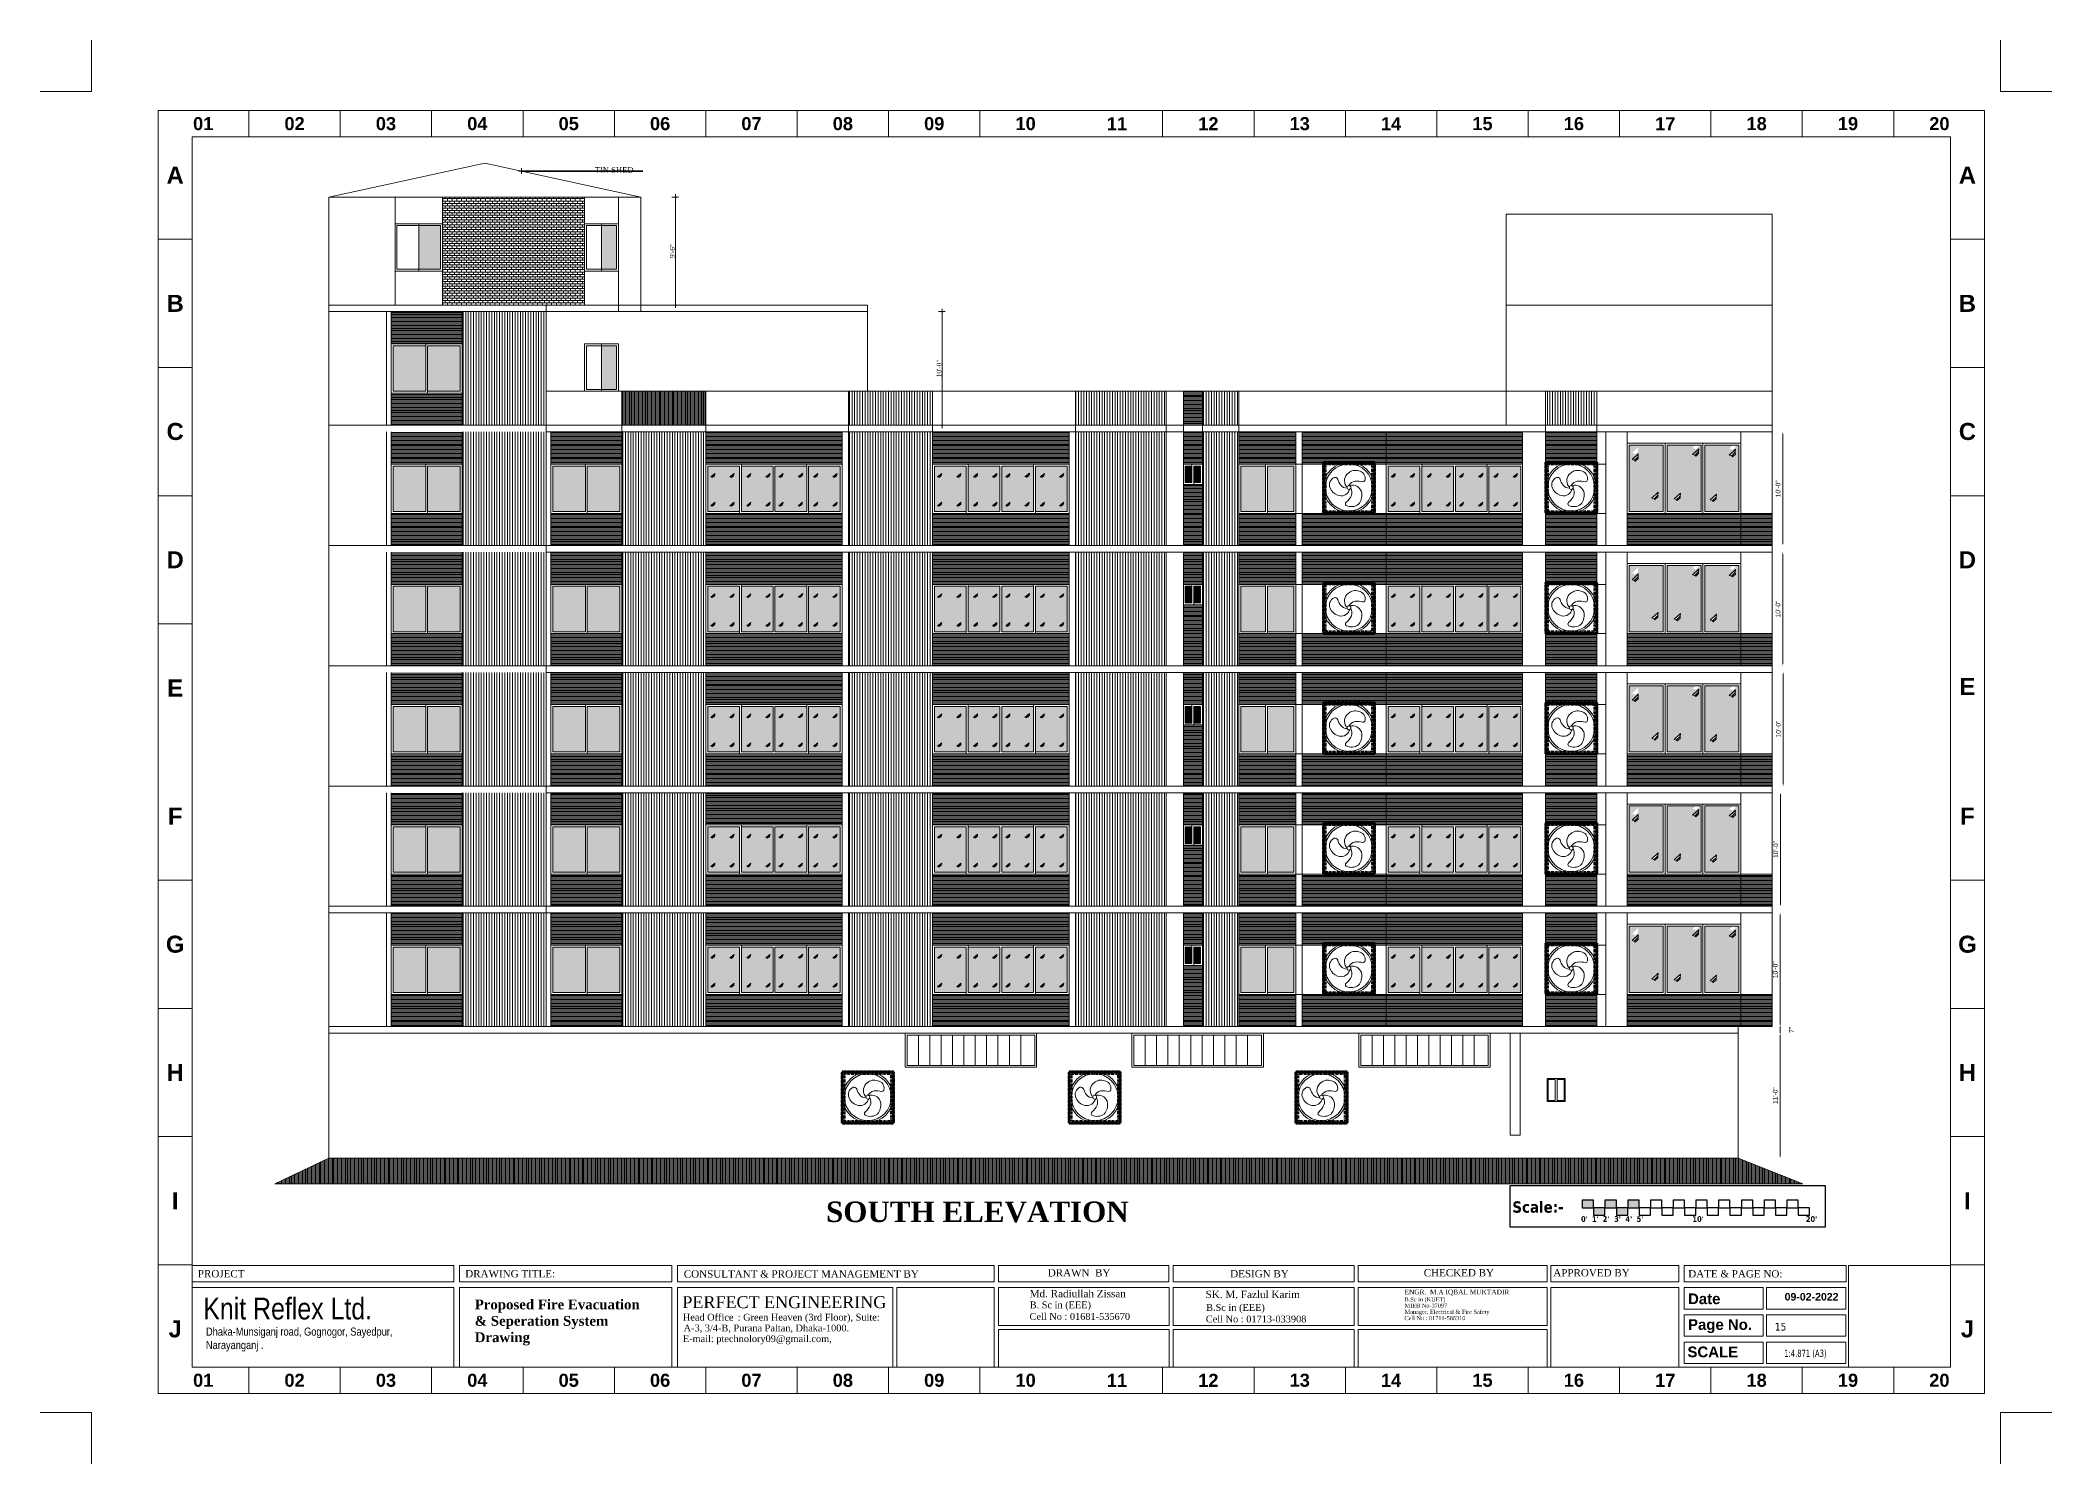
# Model space of a CAD drawing. Header units: inches. Extents: x -250485 to 735580, y -140410 to 288049.
# Drawn here: x 56308 to 58432, y 20857 to 22360 of the extents above; entities that cross this region are included whole.
import ezdxf

# ---------------------------------------------------------------- set-up
doc = ezdxf.new("R2010")
doc.units = ezdxf.units.IN
doc.header["$MEASUREMENT"] = 0
doc.header["$PDMODE"] = 35
doc.linetypes.add('BORDER2', pattern=[0.875, 0.25, -0.125, 0.25, -0.125, 0, -0.125])
doc.layers.get('0').update_dxf_attribs({"lineweight": 0})
doc.layers.get('Defpoints').update_dxf_attribs({"lineweight": 0})
doc.layers.add('-TB', color=7, linetype='Continuous')
for name, color, linetype, lineweight in [('AN-TEXT', 251, 'Continuous', 15), ('DIM 01', 250, 'Continuous', 9), ('DIM.', 251, 'Continuous', 5), ('DIM_WORKING', 7, 'Continuous', 0), ('FF-VALVES', 170, 'Continuous', 18), ('FIX', 251, 'Continuous', 0), ('Inline', 7, 'Continuous', 0), ('Layer1', 134, 'Continuous', 0), ('Line.1', 36, 'Continuous', 0), ('MAN', 215, 'Continuous', 0), ('new stair full height', 6, 'Continuous', 0), ('New window', 132, 'Continuous', 35), ('Outline', 7, 'Continuous', 0), ('Rack', 160, 'BORDER2', 0), ('Scale', 7, 'Continuous', 0), ('Scale_Text', 7, 'Continuous', 0), ('St_Rod-Dim', 190, 'Continuous', 0), ('Text', 7, 'Continuous', 0), ('TEXT_TITLEBOX', 7, 'Continuous', 13), ('Titelblk', 7, 'Continuous', 25), ('TITLE', 7, 'Continuous', 20), ('Win', 5, 'Continuous', 0), ('window', 140, 'Continuous', 0), ('workingdim', 252, 'Continuous', 5)]:
    doc.layers.add(name, color=color, linetype=linetype, lineweight=lineweight)
doc.styles.add('arial narrow', font='tahoma.ttf')
doc.styles.add('DIM', font='times.ttf')
doc.styles.add('isop', font='isocpeur.ttf')
doc.styles.add('MONOTEXT', font='txt')
doc.styles.add('REG', font='times.ttf')
doc.styles.add('SHT-TEXT-1', font='times.ttf', dxfattribs={"height": 12})
doc.styles.get("Standard").update_dxf_attribs({"font": 'arialbd.ttf', "height": 24})
doc.styles.add('SX', font='arial.ttf')
doc.styles.add('TEXT', font='arial.ttf')
doc.dimstyles.new('Dim-Pres', dxfattribs={"dimtxt": 5.5, "dimasz": 2, "dimexe": 1.5, "dimexo": 1.5, "dimgap": 1, "dimtad": 3, "dimdec": 0, "dimzin": 3, "dimdsep": 46, "dimlunit": 4, "dimtxsty": 'REG', "dimblk": 'point', "dimcen": 2, "dimclrd": 256, "dimclre": 256, "dimclrt": 7, "dimadec": 0, "dimazin": 0, "dimtfac": 0.75, "dimtdec": 0, "dimtmove": 1, "dimatfit": 3, "dimldrblk": 'point', "dimfxl": 0, "dimtolj": 1, "dimtzin": 0, "dimlwd": -1, "dimlwe": -1, "dimarcsym": 1})
doc.dimstyles.new('DIM1', dxfattribs={"dimtxt": 15, "dimasz": 24, "dimexe": 0, "dimexo": 0, "dimgap": 20, "dimtad": 0, "dimdec": 0, "dimzin": 3, "dimdsep": 46, "dimlunit": 3, "dimtxsty": 'SX', "dimblk": 'OPEN30', "dimcen": 0, "dimse1": 1, "dimse2": 1, "dimclrd": 256, "dimclrt": 2, "dimadec": 0, "dimazin": 0, "dimtfac": 1, "dimtdec": 0, "dimtmove": 2, "dimatfit": 0, "dimldrblk": 'OPEN30', "dimfxl": 1, "dimtvp": 1, "dimtolj": 1, "dimtzin": 3, "dimlwd": -1, "dimarcsym": 0})
pattern_1 = [(0, (46652.0241, 24522.1427), (4e-16, 1.375), [])]
pattern_2 = [(0, (48924.7229, 18004.5232), (4e-16, 1.375), [])]
pattern_3 = [(270, (46652.024, 24522.1427), (2.75, -7e-16), [])]
pattern_4 = [(0, (48924.7229, 18131.5232), (4e-16, 1.375), [])]
pattern_5 = [(0, (48924.7229, 18258.5232), (4e-16, 1.375), [])]
pattern_6 = [(0, (48924.7229, 18385.5232), (4e-16, 1.375), [])]
pattern_7 = [(0, (48924.7229, 18512.5232), (4e-16, 1.375), [])]
pattern_8 = [(0, (48756.1524, 18004.5232), (4e-16, 1.375), [])]
pattern_9 = [(0, (48756.1524, 18131.5232), (4e-16, 1.375), [])]
pattern_10 = [(0, (48756.1524, 18258.5232), (4e-16, 1.375), [])]
pattern_11 = [(0, (48756.1524, 18385.5232), (4e-16, 1.375), [])]
pattern_12 = [(0, (48756.1524, 18512.5232), (4e-16, 1.375), [])]
pattern_13 = [(0, (48756.1524, 18639.5232), (4e-16, 1.375), [])]

msp = doc.modelspace()

# ---------------------------------------------------------------- texts
at = {"layer": '-TB', "lineweight": 0, "insert": (58139.7, 21005.6), "char_height": 8.11, "width": 41.724, "attachment_point": 1, "style": 'arial narrow'}
msp.add_mtext('15', dxfattribs=at)
at = {"insert": (57137.8, 21122.7), "char_height": 21.698, "width": 847.463, "attachment_point": 4}
msp.add_mtext('{\\fTimes New Roman|b1|i0|c0|p18;SOUTH ELEVATION}', dxfattribs=at)
at = {"color": 7, "insert": (56766.8, 21006), "char_height": 10.384, "width": 443.575, "attachment_point": 4}
msp.add_mtext('{\\fTimes New Roman|b1|i0|c0|p18;Proposed Fire Evacuation \\P& Seperation System \\PDrawing}', dxfattribs=at)
at = {"layer": 'AN-TEXT', "lineweight": 25, "attachment_point": 1, "style": 'isop'}
for s, insert, char_height, width in [('{\\fTahoma|b1|i0|c0|p34;\\C7;Scale:-}', (57862.6, 21134), 12, 50.548), ("{\\fTahoma|b1|i0|c0|p34;\\C7;0'}", (57935.1, 21118.3), 6, 8.245), ("{\\fTahoma|b1|i0|c0|p34;\\C7;1'}", (57946.7, 21118.3), 6, 8.245), ("{\\fTahoma|b1|i0|c0|p34;\\C7;2'}", (57958, 21118.3), 6, 8.245), ("{\\fTahoma|b1|i0|c0|p34;\\C7;3'}", (57970.1, 21118.3), 6, 8.245), ("{\\fTahoma|b1|i0|c0|p34;\\C7;4'}", (57982, 21118.3), 6, 8.245), ("{\\fTahoma|b1|i0|c0|p34;\\C7;5'}", (57993.8, 21118.3), 6, 8.245), ("{\\fTahoma|b1|i0|c0|p34;\\C7;10'}", (58052.7, 21118.3), 6, 8.245), ("{\\fTahoma|b1|i0|c0|p34;\\C7;20'}", (58172.5, 21118.3), 6, 8.245)]:
    msp.add_mtext(s, dxfattribs=dict(at, insert=insert, char_height=char_height, width=width))
at = {"layer": 'DIM.', "color": 5, "lineweight": 13, "insert": (56569.3, 21001.4), "char_height": 22.944, "width": 621.503, "attachment_point": 5, "style": 'TEXT'}
msp.add_mtext('{\\fArial Narrow|b0|i0|c0|p34;Knit Reflex Ltd.\\C256;\\P\\pt8.61233;\\fSwis721 BT|b1|i0|c0|p34;\\C7; }', dxfattribs=at)
at = {"layer": 'FF-VALVES', "color": 7, "style": 'arial narrow', "width": 0.8}
msp.add_text('1:4.871 (A3)', height=7.574, dxfattribs=at).set_placement((58149.7, 20969.7))
at = {"layer": 'New window', "ltscale": 30, "insert": (56893.5, 22226.3), "char_height": 6, "attachment_point": 1, "style": 'DIM'}
msp.add_mtext_dynamic_manual_height_columns('TIN SHED', width=51, gutter_width=10, heights=[0], dxfattribs=at)
at = {"layer": 'Text', "color": 56, "insert": (56483, 20988), "char_height": 8.522, "width": 326.687, "attachment_point": 4, "style": 'MONOTEXT'}
msp.add_mtext('{\\fArial Narrow|b0|i0|c0|p34;\\C7;Dhaka-Munsiganj road, Gognogor, Sayedpur, \\PNarayanganj .}', dxfattribs=at)
at = {"layer": 'TEXT_TITLEBOX', "lineweight": 25, "style": 'SHT-TEXT-1'}
for s, height, p in [('PROJECT', 7.72, (56474.4, 21053.7)), ('DRAWING TITLE:', 7.722, (56756.8, 21053.7)), ('CONSULTANT & PROJECT MANAGEMENT BY', 7.722, (56987.6, 21053.4)), ('DRAWN  BY', 7.72, (57372, 21054.6)), ('DESIGN BY', 7.72, (57564.6, 21053.7)), ('CHECKED BY', 7.72, (57769, 21054.7)), ('APPROVED BY', 7.722, (57905.8, 21054.7)), ('DATE & PAGE NO:', 7.722, (58048.3, 21053.6)), ('Md. Radiullah Zissan', 7.786, (57352.8, 21032.6)), ('SK. M. Fazlul Karim', 7.786, (57538.6, 21031.8)), ('ENGR.  M.A IQBAL MUKTADIR', 5.075, (57748.7, 21035.7)), ('B.Sc in (KUET)', 4.325, (57748.8, 21028.2)), ('Cell No : 01681-535670', 7.209, (57352.7, 21008.8)), ('B. Sc in (EEE)', 7.209, (57352.9, 21021)), ('Cell No : 01713-033908', 7.209, (57538.9, 21006.1)), ('B.Sc in (EEE)', 7.209, (57539.2, 21018.3)), ('Cell No : 01711-586310', 4.325, (57748.6, 21008.5)), ('MIEB No-37097', 4.325, (57748.8, 21021.7)), ('Manager, Electrical & Fire Safety', 4.325, (57748.8, 21015.1))]:
    msp.add_text(s, height=height, dxfattribs=at).set_placement(p)
at = {"layer": 'TEXT_TITLEBOX', "color": 1, "lineweight": 25, "style": 'SHT-TEXT-1'}
msp.add_text('PERFECT ENGINEERING', height=12.615, dxfattribs=at).set_placement((56986.1, 21021.2))
at = {"layer": 'TEXT_TITLEBOX', "lineweight": 25}
for s, height, p in [('Date', 11.3, (58048.1, 21025.4)), ('09-02-2022', 7.97, (58150.1, 21029.2)), ('Page No.', 11.3, (58048.1, 20998.2))]:
    msp.add_text(s, height=height, dxfattribs=at).set_placement(p)
at = {"layer": 'TEXT_TITLEBOX', "color": 7, "lineweight": 25, "style": 'SHT-TEXT-1'}
for s, p in [('Head Office', (56986.6, 21008)), (': Green Heaven (3rd Floor), Suite:', (57044.5, 21008)), ('E-mail: ptechnolory09@gmail.com,', (56986.6, 20985.3)), ('A-3, 3/4-B, Purana Paltan, Dhaka-1000.', (56987.4, 20996.6))]:
    msp.add_text(s, height=7.209, dxfattribs=at).set_placement(p)
at = {"layer": 'TEXT_TITLEBOX', "color": 1, "lineweight": 25}
msp.add_text('SCALE', height=11.3, dxfattribs=at).set_placement((58047.5, 20969.3))

# ---------------------------------------------------------------- blocks, each defined once
blk = doc.blocks.new('g8')
at = {"layer": 'Rack', "lineweight": 50}
for p, q in [((-2237.1, -159.9), (-2182.8, -159.9)), ((-2183.1, -159.9), (-2237.1, -159.9)), ((-2237.1, -159.9), (-2237.1, -213.9)), ((-2237.1, -159.9), (-2183.1, -159.9)), ((-2237.1, -213.9), (-2237.1, -159.9)), ((-2185.1, -161.9), (-2235.1, -161.9)), ((-2235.1, -161.9), (-2235.1, -211.9)), ((-2185.1, -211.9), (-2185.1, -161.9)), ((-2183.1, -213.9), (-2183.1, -159.9)), ((-2183.1, -159.9), (-2183.1, -213.9)), ((-2235.1, -211.9), (-2185.1, -211.9)), ((-2237.1, -213.9), (-2183.1, -213.9)), ((-2183.1, -213.9), (-2237.1, -213.9))]:
    blk.add_line(p, q, dxfattribs=at)
at = {"layer": 'St_Rod-Dim'}
blk.add_circle((-2210.1, -186.6), 2.02, dxfattribs=at)
for centre, radius, start, end in [((-2203.4, -179.6), 11, 70.7391, 131.6508), ((-2200.8, -177), 7.85, 348.2059, 82.7337), ((-2222.3, -183.8), 8.37, 113.8965, 204.4167), ((-2218.3, -182.8), 12.5, 201.2148, 251.6296), ((-2224.6, -178.8), 2.84, 17.3144, 113.2837), ((-2218.4, -186.1), 9.37, 245.7129, 338.3531), ((-2204.7, -173.2), 17.8, 195.2348, 218.034), ((-2211.9, -178.3), 9.06, 220.7485, 268.9735), ((-2205, -179.4), 9.83, 125.4573, 215.8641), ((-2223.6, -197.1), 15.9, 43.6993, 48.22), ((-2202, -188.8), 9.06, 100.7485, 152.5432), ((-2213.5, -187.1), 4.53, 327.6772, 343.0738), ((-2206.3, -190.1), 5.87, 101.2698, 117.9225), ((-2216, -192.1), 9.06, 340.7485, 31.1918), ((-2206.5, -194.5), 10.2, 9.7352, 95.063), ((-2201.6, -205.5), 25.7, 75.7203, 94.6558), ((-2195.4, -178.3), 2.32, 273.6175, 350.812), ((-2211.7, -203.9), 2.07, 127.2768, 232.9032), ((-2225.2, -187.3), 19.3, 309.0599, 336.2334), ((-2207.5, -194.1), 12.8, 244.4787, 306.4705), ((-2211.6, -194.6), 15.2, 320.2443, 6.8013)]:
    blk.add_arc(centre, radius, start, end, dxfattribs=at)
at = {"layer": 'Win'}
for radius in [26.7, 24.8]:
    blk.add_circle((-2210.1, -186.6), radius, dxfattribs=at)
blk = doc.blocks.new('*D478')
at = {"layer": 'Defpoints', "color": 0, "ltscale": 30, "transparency": 16777216}
for p in [(58100.9, 21311.6), (58145.3, 21311.6), (58100.9, 21179.6)]:
    blk.add_point(p, dxfattribs=at)
at = {"layer": 'DIM_WORKING', "ltscale": 30, "transparency": 16777216}
blk.add_line((58145.3, 21181.6), (58145.3, 21309.6), dxfattribs=at)
for points in [[(58145, 21309.6), (58145.7, 21309.6), (58145.3, 21311.6)], [(58145, 21181.6), (58145.7, 21181.6), (58145.3, 21179.6)]]:
    blk.add_solid(points, dxfattribs=at)
at = {"layer": 'DIM_WORKING', "ltscale": 30, "transparency": 16777216, "insert": (58140.2, 21245.6), "char_height": 5, "attachment_point": 5, "rotation": 90, "style": 'SX'}
blk.add_mtext('\\A1;11\'-0"', dxfattribs=at)
blk = doc.blocks.new('_Open30')
at = {"color": 0, "linetype": 'ByBlock', "lineweight": -2}
for p, q in [((-1, 0.3), (0, 0)), ((0, 0), (-1, -0.3)), ((0, 0), (-1, 0))]:
    blk.add_line(p, q, dxfattribs=at)
blk = doc.blocks.new('*D479')
at = {"layer": 'Defpoints', "color": 0, "ltscale": 30, "transparency": 16777216}
for p in [(58100.9, 21311.6), (58136.9, 21318.6), (58145.3, 21318.6)]:
    blk.add_point(p, dxfattribs=at)
at = {"layer": 'DIM_WORKING', "ltscale": 30, "transparency": 16777216}
for p, q in [((58145.3, 21320.6), (58145.3, 21322.6)), ((58145.3, 21311.6), (58145.3, 21318.6)), ((58145.3, 21309.6), (58145.3, 21307.6))]:
    blk.add_line(p, q, dxfattribs=at)
for points in [[(58145, 21320.6), (58145.7, 21320.6), (58145.3, 21318.6)], [(58145, 21309.6), (58145.7, 21309.6), (58145.3, 21311.6)]]:
    blk.add_solid(points, dxfattribs=at)
at = {"layer": 'DIM_WORKING', "ltscale": 30, "transparency": 16777216, "insert": (58157.3, 21315.1), "char_height": 5, "attachment_point": 5, "rotation": 90, "style": 'SX'}
blk.add_mtext('\\A1;7"', dxfattribs=at)
blk = doc.blocks.new('*D480')
at = {"layer": 'Defpoints', "color": 0, "ltscale": 30, "transparency": 16777216}
for p in [(58136.9, 21438.6), (58145.3, 21438.6), (58136.9, 21318.6)]:
    blk.add_point(p, dxfattribs=at)
at = {"layer": 'DIM_WORKING', "ltscale": 30, "transparency": 16777216}
blk.add_line((58145.3, 21320.6), (58145.3, 21436.6), dxfattribs=at)
for points in [[(58145, 21436.6), (58145.7, 21436.6), (58145.3, 21438.6)], [(58145, 21320.6), (58145.7, 21320.6), (58145.3, 21318.6)]]:
    blk.add_solid(points, dxfattribs=at)
at = {"layer": 'DIM_WORKING', "ltscale": 30, "transparency": 16777216, "insert": (58140.2, 21378.6), "char_height": 5, "attachment_point": 5, "rotation": 90, "style": 'SX'}
blk.add_mtext('\\A1;10\'-0"', dxfattribs=at)
blk = doc.blocks.new('*D481')
at = {"layer": 'Defpoints', "color": 0, "ltscale": 30, "transparency": 16777216}
for p in [(58136.9, 21565.6), (58145.8, 21565.6), (58136.9, 21445.6)]:
    blk.add_point(p, dxfattribs=at)
at = {"layer": 'DIM_WORKING', "ltscale": 30, "transparency": 16777216}
blk.add_line((58145.8, 21447.6), (58145.8, 21563.6), dxfattribs=at)
for points in [[(58145.5, 21563.6), (58146.2, 21563.6), (58145.8, 21565.6)], [(58145.5, 21447.6), (58146.2, 21447.6), (58145.8, 21445.6)]]:
    blk.add_solid(points, dxfattribs=at)
at = {"layer": 'DIM_WORKING', "ltscale": 30, "transparency": 16777216, "insert": (58140.7, 21505.6), "char_height": 5, "attachment_point": 5, "rotation": 90, "style": 'SX'}
blk.add_mtext('\\A1;10\'-0"', dxfattribs=at)
blk = doc.blocks.new('*D482')
at = {"layer": 'Defpoints', "color": 0, "ltscale": 30, "transparency": 16777216}
for p in [(58136.9, 21693), (58148.6, 21693), (58136.9, 21572.6)]:
    blk.add_point(p, dxfattribs=at)
at = {"layer": 'DIM_WORKING', "ltscale": 30, "transparency": 16777216}
blk.add_line((58148.6, 21574.6), (58148.6, 21691), dxfattribs=at)
for points in [[(58148.2, 21691), (58148.9, 21691), (58148.6, 21693)], [(58148.2, 21574.6), (58148.9, 21574.6), (58148.6, 21572.6)]]:
    blk.add_solid(points, dxfattribs=at)
at = {"layer": 'DIM_WORKING', "ltscale": 30, "transparency": 16777216, "insert": (58143.5, 21632.8), "char_height": 5, "attachment_point": 5, "rotation": 90, "style": 'SX'}
blk.add_mtext('\\A1;10\'-0"', dxfattribs=at)
blk = doc.blocks.new('*D483')
at = {"layer": 'Defpoints', "color": 0, "ltscale": 30, "transparency": 16777216}
for p in [(58136.9, 21819.6), (58148.2, 21819.6), (58136.9, 21699.6)]:
    blk.add_point(p, dxfattribs=at)
at = {"layer": 'DIM_WORKING', "ltscale": 30, "transparency": 16777216}
blk.add_line((58148.2, 21701.6), (58148.2, 21817.6), dxfattribs=at)
for points in [[(58147.9, 21817.6), (58148.6, 21817.6), (58148.2, 21819.6)], [(58147.9, 21701.6), (58148.6, 21701.6), (58148.2, 21699.6)]]:
    blk.add_solid(points, dxfattribs=at)
at = {"layer": 'DIM_WORKING', "ltscale": 30, "transparency": 16777216, "insert": (58143.1, 21759.6), "char_height": 5, "attachment_point": 5, "rotation": 90, "style": 'SX'}
blk.add_mtext('\\A1;10\'-0"', dxfattribs=at)
blk = doc.blocks.new('*D484')
at = {"layer": 'Defpoints', "color": 0, "ltscale": 30, "transparency": 16777216}
for p in [(58136.9, 21946.6), (58148.3, 21946.6), (58136.9, 21826.6)]:
    blk.add_point(p, dxfattribs=at)
at = {"layer": 'DIM_WORKING', "ltscale": 30, "transparency": 16777216}
blk.add_line((58148.3, 21828.6), (58148.3, 21944.6), dxfattribs=at)
for points in [[(58148, 21944.6), (58148.6, 21944.6), (58148.3, 21946.6)], [(58148, 21828.6), (58148.6, 21828.6), (58148.3, 21826.6)]]:
    blk.add_solid(points, dxfattribs=at)
at = {"layer": 'DIM_WORKING', "ltscale": 30, "transparency": 16777216, "insert": (58143.2, 21886.6), "char_height": 5, "attachment_point": 5, "rotation": 90, "style": 'SX'}
blk.add_mtext('\\A1;10\'-0"', dxfattribs=at)
blk = doc.blocks.new('dot')
at = {"color": 4}
for p, q in [((-1.5, 0), (1.5, 0)), ((0, 1.5), (0, -1.5))]:
    blk.add_line(p, q, dxfattribs=at)
at = {"color": 6, "const_width": 0.5}
blk.add_lwpolyline([(-0.25, 0, 1), (0.25, 0, 1)], format="xyb", close=True, dxfattribs=at)
blk = doc.blocks.new('point')
blk.add_blockref('dot', (0, 0))
blk = doc.blocks.new('*D485')
at = {"layer": 'Defpoints', "color": 0, "ltscale": 30, "transparency": 16777216}
for p in [(56942.2, 22194.6), (56942.2, 22080.6), (56979, 22080.6)]:
    blk.add_point(p, dxfattribs=at)
at = {"layer": 'Layer1', "ltscale": 30, "transparency": 16777216}
for p, q in [((56975, 22194.6), (56980.5, 22194.6)), ((56979, 22192.6), (56979, 22082.6)), ((56975, 22080.6), (56980.5, 22080.6))]:
    blk.add_line(p, q, dxfattribs=at)
at = {"layer": 'Layer1', "ltscale": 30, "transparency": 16777216, "xscale": 2, "yscale": 2, "zscale": 2}
for p, rotation in [((56979, 22194.6), 90), ((56979, 22080.6), 270)]:
    blk.add_blockref('point', p, dxfattribs=dict(at, rotation=rotation))
at = {"layer": 'Layer1', "color": 7, "ltscale": 30, "transparency": 16777216, "insert": (56975.5, 22137.6), "char_height": 5, "attachment_point": 5, "rotation": 90, "style": 'REG'}
blk.add_mtext('\\A1;9\'-6"', dxfattribs=at)
blk = doc.blocks.new('*D486')
at = {"layer": 'Defpoints', "color": 0, "ltscale": 30, "transparency": 16777216}
for p in [(57181.7, 22073.7), (57260.5, 21953.6), (57268.5, 21953.6)]:
    blk.add_point(p, dxfattribs=at)
at = {"layer": 'Layer1', "ltscale": 30, "transparency": 16777216}
for p, q in [((57256.5, 22073.7), (57262, 22073.7)), ((57260.5, 22071.7), (57260.5, 21955.6)), ((57264.5, 21953.6), (57259, 21953.6))]:
    blk.add_line(p, q, dxfattribs=at)
at = {"layer": 'Layer1', "ltscale": 30, "transparency": 16777216, "xscale": 2, "yscale": 2, "zscale": 2}
for p, rotation in [((57260.5, 22073.7), 90), ((57260.5, 21953.6), 270)]:
    blk.add_blockref('point', p, dxfattribs=dict(at, rotation=rotation))
at = {"layer": 'Layer1', "color": 7, "ltscale": 30, "transparency": 16777216, "insert": (57257, 22013.7), "char_height": 5, "attachment_point": 5, "rotation": 90, "style": 'REG'}
blk.add_mtext('\\A1;10\'-0"', dxfattribs=at)
blk = doc.blocks.new('PAGE')
at = {"layer": 'Inline', "color": 252, "lineweight": 15}
blk.add_lwpolyline([(178051640.6, 22656441.1), (178051640.6, 22657235.8), (178050505.4, 22657235.8), (178050505.4, 22656441.1)], close=True, dxfattribs=at)
at = {"layer": 'Outline', "color": 252, "lineweight": 15}
for p, q in [((178051662.6, 22657252.7), (178050483.4, 22657252.7)), ((178051662.6, 22656424.2), (178051662.6, 22657252.7)), ((178050483.4, 22656424.2), (178051662.6, 22656424.2))]:
    blk.add_line(p, q, dxfattribs=at)
blk.add_lwpolyline([(178050483.4, 22657252.7), (178050483.4, 22656424.2)], dxfattribs=at)
at = {"layer": 'Scale', "color": 252, "lineweight": 9}
for p, q in [((178050542, 22657235.8), (178050542, 22657252.7)), ((178050601, 22657235.8), (178050601, 22657252.7)), ((178050660, 22657235.8), (178050660, 22657252.7)), ((178050719, 22657235.8), (178050719, 22657252.7)), ((178050778, 22657235.8), (178050778, 22657252.7)), ((178050837, 22657235.8), (178050837, 22657252.7)), ((178050896, 22657235.8), (178050896, 22657252.7)), ((178050955, 22657235.8), (178050955, 22657252.7)), ((178051014, 22657235.8), (178051014, 22657252.7)), ((178051132, 22657235.8), (178051132, 22657252.7)), ((178051191, 22657235.8), (178051191, 22657252.7)), ((178051250, 22657235.8), (178051250, 22657252.7)), ((178051309, 22657235.8), (178051309, 22657252.7)), ((178051368, 22657235.8), (178051368, 22657252.7)), ((178051427, 22657235.8), (178051427, 22657252.7)), ((178051486, 22657235.8), (178051486, 22657252.7)), ((178051545, 22657235.8), (178051545, 22657252.7)), ((178051604, 22657235.8), (178051604, 22657252.7)), ((178050483.4, 22657169.6), (178050505.4, 22657169.6)), ((178051640.6, 22657169.6), (178051662.6, 22657169.6)), ((178050483.4, 22657086.8), (178050505.4, 22657086.8)), ((178051640.6, 22657086.8), (178051662.6, 22657086.8)), ((178050483.4, 22657004), (178050505.4, 22657004)), ((178051640.6, 22657004), (178051662.6, 22657004)), ((178050483.4, 22656921.2), (178050505.4, 22656921.2)), ((178050483.4, 22656755.7), (178050505.4, 22656755.7)), ((178051640.6, 22656755.7), (178051662.6, 22656755.7)), ((178050483.4, 22656672.9), (178050505.4, 22656672.9)), ((178051640.6, 22656672.9), (178051662.6, 22656672.9)), ((178050483.4, 22656590.1), (178050505.4, 22656590.1)), ((178051640.6, 22656590.1), (178051662.6, 22656590.1)), ((178050483.4, 22656507.3), (178050505.4, 22656507.3)), ((178051640.6, 22656507.3), (178051662.6, 22656507.3)), ((178051640.6, 22656507.3), (178051662.6, 22656507.3)), ((178051640.6, 22656507.3), (178051662.6, 22656507.3)), ((178050542, 22656424.2), (178050542, 22656441.1)), ((178050601, 22656424.2), (178050601, 22656441.1)), ((178050660, 22656424.2), (178050660, 22656441.1)), ((178050719, 22656424.2), (178050719, 22656441.1)), ((178050778, 22656424.2), (178050778, 22656441.1)), ((178050837, 22656424.2), (178050837, 22656441.1)), ((178050896, 22656424.2), (178050896, 22656441.1)), ((178050955, 22656424.2), (178050955, 22656441.1)), ((178051014, 22656424.2), (178051014, 22656441.1)), ((178051132, 22656424.2), (178051132, 22656441.1)), ((178051191, 22656424.2), (178051191, 22656441.1)), ((178051250, 22656424.2), (178051250, 22656441.1)), ((178051309, 22656424.2), (178051309, 22656441.1)), ((178051368, 22656424.2), (178051368, 22656441.1)), ((178051427, 22656424.2), (178051427, 22656441.1)), ((178051486, 22656424.2), (178051486, 22656441.1)), ((178051545, 22656424.2), (178051545, 22656441.1)), ((178051604, 22656424.2), (178051604, 22656441.1))]:
    blk.add_line(p, q, dxfattribs=at)
at = {"layer": 'Scale_Text', "color": 252, "lineweight": 13, "attachment_point": 5}
for s, insert, char_height, width in [('01', (178050512.5, 22657244.2), 8.43, 2.51), ('02', (178050571.5, 22657244.2), 8.43, 2.51), ('03', (178050630.5, 22657244.2), 8.43, 2.51), ('04', (178050689.5, 22657244.2), 8.43, 2.51), ('05', (178050748.5, 22657244.2), 8.43, 2.51), ('06', (178050807.5, 22657244.2), 8.43, 2.51), ('07', (178050866.5, 22657244.2), 8.43, 2.51), ('08', (178050925.5, 22657244.2), 8.43, 2.51), ('09', (178050984.5, 22657244.2), 8.43, 2.51), ('10', (178051043.5, 22657244.2), 8.43, 2.51), ('11', (178051102.5, 22657244.2), 8.43, 2.51), ('12', (178051161.5, 22657244.2), 8.43, 2.51), ('13', (178051220.5, 22657244.2), 8.43, 2.51), ('14', (178051279.5, 22657244.2), 8.43, 2.51), ('15', (178051338.5, 22657244.2), 8.43, 2.51), ('16', (178051397.5, 22657244.2), 8.43, 2.51), ('17', (178051456.5, 22657244.2), 8.43, 2.51), ('18', (178051515.5, 22657244.2), 8.43, 2.51), ('19', (178051574.5, 22657244.2), 8.43, 2.51), ('20', (178051633.5, 22657244.2), 8.43, 2.51), ('A', (178050494.4, 22657211), 11, 8.36), ('A', (178051651.6, 22657211), 11, 8.36), ('B', (178050494.4, 22657128.2), 11, 8.36), ('B', (178051651.6, 22657128.2), 11, 8.36), ('C', (178050494.4, 22657045.4), 11, 8.36), ('C', (178051651.6, 22657045.4), 11, 8.36), ('D', (178050494.4, 22656962.6), 11, 8.36), ('D', (178051651.6, 22656962.6), 11, 8.36), ('E', (178050494.4, 22656879.8), 11, 8.36), ('E', (178051651.6, 22656880.8), 11, 8.36), ('F', (178050494.4, 22656797.1), 11, 8.36), ('F', (178051651.6, 22656797.1), 11, 8.36), ('G', (178050494.4, 22656714.3), 11, 8.36), ('G', (178051651.6, 22656714.3), 11, 8.36), ('H', (178050494.4, 22656631.5), 11, 8.36), ('H', (178051651.6, 22656631.5), 11, 8.36), ('I', (178050494.4, 22656548.7), 11, 8.36), ('I', (178051651.6, 22656548.7), 11, 8.36), ('J', (178050494.4, 22656465.9), 11, 8.36), ('J', (178051651.6, 22656465.9), 11, 8.36), ('01', (178050512.5, 22656432.7), 8.43, 2.51), ('02', (178050571.5, 22656432.7), 8.43, 2.51), ('03', (178050630.5, 22656432.7), 8.43, 2.51), ('04', (178050689.5, 22656432.7), 8.43, 2.51), ('05', (178050748.5, 22656432.7), 8.43, 2.51), ('06', (178050807.5, 22656432.7), 8.43, 2.51), ('07', (178050866.5, 22656432.7), 8.43, 2.51), ('08', (178050925.5, 22656432.7), 8.43, 2.51), ('09', (178050984.5, 22656432.7), 8.43, 2.51), ('10', (178051043.5, 22656432.7), 8.43, 2.51), ('11', (178051102.5, 22656432.7), 8.43, 2.51), ('12', (178051161.5, 22656432.7), 8.43, 2.51), ('13', (178051220.5, 22656432.7), 8.43, 2.51), ('14', (178051279.5, 22656432.7), 8.43, 2.51), ('15', (178051338.5, 22656432.7), 8.43, 2.51), ('16', (178051397.5, 22656432.7), 8.43, 2.51), ('17', (178051456.5, 22656432.7), 8.43, 2.51), ('18', (178051515.5, 22656432.7), 8.43, 2.51), ('19', (178051574.5, 22656432.7), 8.43, 2.51), ('20', (178051633.5, 22656432.7), 8.43, 2.51)]:
    blk.add_mtext(s, dxfattribs=dict(at, insert=insert, char_height=char_height, width=width))
blk = doc.blocks.new('Title')
at = {"layer": 'Defpoints', "color": 1, "ltscale": 10}
for points in [[(-102338.3, -85271), (-102338.3, -85371), (-102438.3, -85371)], [(-98623, -85271), (-98623, -85371), (-98523, -85371)], [(-102338.3, -88042.4), (-102338.3, -87942.4), (-102438.3, -87942.4)], [(-98623, -88042.4), (-98623, -87942.4), (-98523, -87942.4)]]:
    blk.add_lwpolyline(points, dxfattribs=at)
at = {"layer": 'Titelblk', "color": 3, "linetype": 'Continuous', "lineweight": 0, "xscale": 3.014611567961765, "yscale": 3.014611567959946, "zscale": 3.014611567966516}
blk.add_blockref('PAGE', (-536855255.8, -68388224), dxfattribs=at)

# ---------------------------------------------------------------- dimensions: what is measured, and where the dimension line sits
at = {"layer": 'DIM_WORKING', "ltscale": 30}
for base, p1, p2, picture, middle in [((58148.3, 21946.6), (58136.9, 21826.6), (58136.9, 21946.6), '*D484', (58143.2, 21886.6)), ((58148.2, 21819.6), (58136.9, 21699.6), (58136.9, 21819.6), '*D483', (58143.1, 21759.6)), ((58148.6, 21693), (58136.9, 21572.6), (58136.9, 21693), '*D482', (58143.5, 21632.8)), ((58145.8, 21565.6), (58136.9, 21445.6), (58136.9, 21565.6), '*D481', (58140.7, 21505.6)), ((58145.3, 21438.6), (58136.9, 21318.6), (58136.9, 21438.6), '*D480', (58140.2, 21378.6)), ((58145.3, 21318.6), (58100.9, 21311.6), (58136.9, 21318.6), '*D479', (58157.3, 21315.1)), ((58145.3, 21311.6), (58100.9, 21179.6), (58100.9, 21311.6), '*D478', (58140.2, 21245.6))]:
    dim = msp.add_linear_dim(base=base, p1=p1, p2=p2, angle=90, dimstyle='DIM1', override={"dimtxt": 5, "dimasz": 2, "dimgap": 3, "dimclrt": 256, "dimfxl": 4, "dimarcsym": 1}, dxfattribs=at)
    dim.commit()
    dim.dimension.update_dxf_attribs({"geometry": picture, "text_midpoint": middle})
at = {"layer": 'Layer1', "ltscale": 30}
for base, p1, p2, picture, middle in [((56979, 22080.6), (56942.2, 22194.6), (56942.2, 22080.6), '*D485', (56975.5, 22137.6)), ((57260.5, 21953.6), (57181.7, 22073.7), (57268.5, 21953.6), '*D486', (57257, 22013.7))]:
    dim = msp.add_linear_dim(base=base, p1=p1, p2=p2, angle=90, dimstyle='Dim-Pres', override={"dimtxt": 5, "dimfxl": 4, "dimfxlon": 1}, dxfattribs=at)
    dim.commit()
    dim.dimension.update_dxf_attribs({"geometry": picture, "text_midpoint": middle})

# ---------------------------------------------------------------- hatches: boundary and pattern name
at = {"layer": 'DIM 01', "lineweight": -2}
h = msp.add_hatch(color=2, dxfattribs=at)
h.dxf.hatch_style = 1
h.paths.add_polyline_path([(57948.4, 21135.1), (57936.4, 21135.1), (57936.4, 21127.1), (57948.4, 21127.1)])
h.paths.add_polyline_path([(57972.4, 21135.1), (57960.4, 21135.1), (57960.4, 21127.1), (57972.4, 21127.1)])
h.paths.add_polyline_path([(57984.4, 21127.1), (57972.4, 21127.1), (57972.4, 21119.2), (57984.4, 21119.2)])
h.paths.add_polyline_path([(57960.4, 21127.1), (57948.4, 21127.1), (57948.4, 21119.2), (57960.4, 21119.2)])
h.paths.add_polyline_path([(57996.4, 21135.1), (57984.4, 21135.1), (57984.4, 21127.1), (57996.4, 21127.1)])
at = {"layer": 'DIM_WORKING', "ltscale": 30}
h = msp.add_hatch(color=256, dxfattribs=at)
h.set_gradient(color1=(191, 203, 212), one_color=1, tint=1, name='CURVED')
h.paths.add_polyline_path([(56707.7, 22118.6), (56730.7, 22118.6), (56730.7, 22164.6), (56707.7, 22164.6)])
h = msp.add_hatch(color=256, dxfattribs=at)
h.set_gradient(color1=(191, 203, 212), one_color=1, tint=1, name='CURVED')
h.paths.add_polyline_path([(56707.7, 22118.6), (56730.7, 22118.6), (56730.7, 22164.6), (56707.7, 22164.6)])
h = msp.add_hatch(color=256, dxfattribs=at)
h.set_gradient(color1=(191, 203, 212), one_color=1, tint=1, name='CURVED')
h.paths.add_polyline_path([(56916.7, 22164.6), (56900.7, 22164.6), (56900.7, 22118.6), (56916.7, 22118.6)])
h = msp.add_hatch(color=256, dxfattribs=at)
h.set_gradient(color1=(191, 203, 212), one_color=1, tint=1, name='CURVED')
h.paths.add_polyline_path([(56916.7, 22164.6), (56900.7, 22164.6), (56900.7, 22118.6), (56916.7, 22118.6)])
h = msp.add_hatch(color=256, dxfattribs=at)
h.set_gradient(color1=(191, 203, 212), one_color=1, tint=1, name='CURVED')
h.paths.add_polyline_path([(56715.1, 22037.6), (56680.6, 22037.6), (56680.6, 21989.6), (56715.1, 21989.6)])
h.paths.add_polyline_path([(56751.6, 22037.6), (56717.1, 22037.6), (56717.1, 21989.6), (56751.6, 21989.6)])
h = msp.add_hatch(color=256, dxfattribs=at)
h.set_gradient(color1=(191, 203, 212), one_color=1, tint=1, name='CURVED')
h.paths.add_polyline_path([(56916.7, 22037.6), (56900.7, 22037.6), (56900.7, 21991.6), (56916.7, 21991.6)])
h = msp.add_hatch(color=256, dxfattribs=at)
h.set_gradient(color1=(191, 203, 212), one_color=1, tint=1, name='CURVED')
h.paths.add_polyline_path([(56916.7, 22037.6), (56900.7, 22037.6), (56900.7, 21991.6), (56916.7, 21991.6)])
h = msp.add_hatch(color=256, dxfattribs=at)
h.set_gradient(color1=(191, 203, 212), one_color=1, tint=1, name='CURVED')
h.paths.add_polyline_path([(57992.3, 21922.8), (57991.5, 21923.7), (57989, 21924.4), (57995.6, 21930.6), (57995.3, 21927.5), (57995.4, 21925.6)], flags=16)
h.paths.add_polyline_path([(58016.5, 21883), (58016.2, 21879.9), (58016.3, 21878), (58013.2, 21875.2), (58012.3, 21876.1), (58009.9, 21876.8)], flags=16)
h.paths.add_polyline_path([(58040, 21882), (58039.7, 21878.9), (58039.8, 21877), (58036.7, 21874.2), (58035.9, 21875.1), (58033.4, 21875.8)], flags=16)
h.paths.add_polyline_path([(58078, 21881), (58077.8, 21877.9), (58077.8, 21876), (58074.8, 21873.2), (58073.9, 21874.1), (58071.5, 21874.8)], flags=16)
h.paths.add_polyline_path([(58101.9, 21932.6), (58065.9, 21932.6), (58065.9, 21862.6), (58101.9, 21862.6)])
h.paths.add_polyline_path([(58061.9, 21932.6), (58025.9, 21932.6), (58025.9, 21862.6), (58061.9, 21862.6)])
h.paths.add_polyline_path([(58021.9, 21932.6), (57985.9, 21932.6), (57985.9, 21862.6), (58021.9, 21862.6)])
h.paths.add_polyline_path([(58059.2, 21932.6), (58056, 21932.6), (58052.9, 21929.7), (58055.4, 21929), (58056.2, 21928.2), (58059.3, 21931)])
h.paths.add_polyline_path([(58098.1, 21932.6), (58095.5, 21932.6), (58091.7, 21929.1), (58094.2, 21928.4), (58095, 21927.5), (58098.1, 21930.3), (58098, 21932.2)])
h = msp.add_hatch(color=256, dxfattribs=at)
h.set_gradient(color1=(191, 203, 212), one_color=1, tint=1, name='CURVED')
h.paths.add_polyline_path([(56715.1, 21910.6), (56680.6, 21910.6), (56680.6, 21862.6), (56715.1, 21862.6)])
h.paths.add_polyline_path([(56751.6, 21910.6), (56717.1, 21910.6), (56717.1, 21862.6), (56751.6, 21862.6)])
h = msp.add_hatch(color=256, dxfattribs=at)
h.set_gradient(color1=(191, 203, 212), one_color=1, tint=1, name='CURVED')
h.paths.add_polyline_path([(56883.7, 21910.6), (56849.2, 21910.6), (56849.2, 21862.6), (56883.7, 21862.6)])
h.paths.add_polyline_path([(56920.2, 21910.6), (56885.7, 21910.6), (56885.7, 21862.6), (56920.2, 21862.6)])
h = msp.add_hatch(color=256, dxfattribs=at)
h.set_gradient(color1=(191, 203, 212), one_color=1, tint=1, name='CURVED')
h.paths.add_polyline_path([(57046.4, 21910.6), (57012.9, 21910.6), (57012.9, 21862.6), (57046.4, 21862.6)])
h.paths.add_polyline_path([(57036.3, 21899.1), (57040.8, 21902.8), (57040.6, 21901.6), (57040.2, 21900.4), (57037.9, 21898.6), (57037.4, 21899.1)], flags=16)
h.paths.add_polyline_path([(57019.9, 21900.4), (57017.6, 21898.6), (57017.2, 21899.1), (57016.1, 21899.1), (57020.5, 21902.8), (57020.3, 21901.6)], flags=16)
h.paths.add_polyline_path([(57040.8, 21872.3), (57040.6, 21871.1), (57040.6, 21870.2), (57040.2, 21869.9), (57037.9, 21868.1), (57037.4, 21868.7), (57036.4, 21868.7)], flags=16)
h.paths.add_polyline_path([(57020.5, 21872.3), (57020.3, 21871.1), (57019.9, 21869.9), (57017.6, 21868.1), (57017.2, 21868.7), (57016.1, 21868.7)], flags=16)
h.paths.add_polyline_path([(57048.4, 21862.6), (57081.9, 21862.6), (57081.9, 21910.6), (57048.4, 21910.6)])
h.paths.add_polyline_path([(57055.5, 21898.6), (57055.1, 21899.1), (57054, 21899.1), (57058.4, 21902.8), (57058.2, 21901.6), (57057.8, 21900.4)], flags=16)
h.paths.add_polyline_path([(57058.4, 21872.3), (57058.2, 21871.1), (57057.8, 21869.9), (57055.5, 21868.1), (57055.1, 21868.7), (57054, 21868.7)], flags=16)
h.paths.add_polyline_path([(57074.2, 21899.1), (57078.7, 21902.8), (57078.5, 21901.6), (57078.1, 21900.4), (57075.8, 21898.6), (57075.3, 21899.1)], flags=16)
h.paths.add_polyline_path([(57074.2, 21868.7), (57078.7, 21872.3), (57078.5, 21871.1), (57078.1, 21869.9), (57075.8, 21868.1), (57075.3, 21868.7)], flags=16)
h.paths.add_polyline_path([(57083.9, 21862.6), (57117.4, 21862.6), (57117.4, 21910.6), (57083.9, 21910.6)])
h.paths.add_polyline_path([(57092.5, 21872.3), (57092.3, 21871.1), (57091.9, 21869.9), (57089.6, 21868.1), (57089.2, 21868.7), (57088.1, 21868.7)], flags=16)
h.paths.add_polyline_path([(57089.6, 21898.6), (57089.2, 21899.1), (57088.1, 21899.1), (57092.5, 21902.8), (57092.3, 21901.6), (57091.9, 21900.4)], flags=16)
h.paths.add_polyline_path([(57112.6, 21900.7), (57110.3, 21898.9), (57109.9, 21898.6), (57112.2, 21900.4)], flags=16)
h.paths.add_polyline_path([(57108.3, 21868.7), (57112.8, 21872.3), (57112.6, 21871.1), (57112.2, 21869.9), (57109.9, 21868.1), (57109.4, 21868.7)], flags=16)
h.paths.add_polyline_path([(57152.9, 21910.6), (57119.4, 21910.6), (57119.4, 21862.6), (57152.9, 21862.6)])
h.paths.add_polyline_path([(57129.1, 21872.3), (57128.8, 21871.1), (57128.4, 21869.9), (57126.1, 21868.1), (57125.7, 21868.7), (57124.6, 21868.7)], flags=16)
h.paths.add_polyline_path([(57149.4, 21872.3), (57149.1, 21871.1), (57148.7, 21869.9), (57146.4, 21868.1), (57146, 21868.7), (57144.9, 21868.7)], flags=16)
h.paths.add_polyline_path([(57144.9, 21899.1), (57149.4, 21902.8), (57149.1, 21901.6), (57148.7, 21900.4), (57146.4, 21898.6), (57146, 21899.1)], flags=16)
h.paths.add_polyline_path([(57126.1, 21898.6), (57125.7, 21899.1), (57124.6, 21899.1), (57129.1, 21902.8), (57128.8, 21901.6), (57128.4, 21900.4)], flags=16)
h = msp.add_hatch(color=256, dxfattribs=at)
h.set_gradient(color1=(191, 203, 212), one_color=1, tint=1, name='CURVED')
h.paths.add_polyline_path([(57285.9, 21910.6), (57252.4, 21910.6), (57252.4, 21862.6), (57285.9, 21862.6)])
h.paths.add_polyline_path([(57275.8, 21899.1), (57280.3, 21902.8), (57280.1, 21901.6), (57279.7, 21900.4), (57277.4, 21898.6), (57276.9, 21899.1)], flags=16)
h.paths.add_polyline_path([(57259.4, 21900.4), (57257.1, 21898.6), (57256.7, 21899.1), (57255.6, 21899.1), (57260, 21902.8), (57259.8, 21901.6)], flags=16)
h.paths.add_polyline_path([(57280.3, 21872.3), (57280.1, 21871.1), (57280.1, 21870.2), (57279.7, 21869.9), (57277.4, 21868.1), (57276.9, 21868.7), (57275.9, 21868.7)], flags=16)
h.paths.add_polyline_path([(57260, 21872.3), (57259.8, 21871.1), (57259.4, 21869.9), (57257.1, 21868.1), (57256.7, 21868.7), (57255.6, 21868.7)], flags=16)
h.paths.add_polyline_path([(57287.9, 21862.6), (57321.4, 21862.6), (57321.4, 21910.6), (57287.9, 21910.6)])
h.paths.add_polyline_path([(57295, 21898.6), (57294.6, 21899.1), (57293.5, 21899.1), (57297.9, 21902.8), (57297.7, 21901.6), (57297.3, 21900.4)], flags=16)
h.paths.add_polyline_path([(57297.9, 21872.3), (57297.7, 21871.1), (57297.3, 21869.9), (57295, 21868.1), (57294.6, 21868.7), (57293.5, 21868.7)], flags=16)
h.paths.add_polyline_path([(57313.7, 21899.1), (57318.2, 21902.8), (57318, 21901.6), (57317.6, 21900.4), (57315.3, 21898.6), (57314.8, 21899.1)], flags=16)
h.paths.add_polyline_path([(57313.7, 21868.7), (57318.2, 21872.3), (57318, 21871.1), (57317.6, 21869.9), (57315.3, 21868.1), (57314.8, 21868.7)], flags=16)
h.paths.add_polyline_path([(57323.4, 21862.6), (57356.9, 21862.6), (57356.9, 21910.6), (57323.4, 21910.6)])
h.paths.add_polyline_path([(57332, 21872.3), (57331.8, 21871.1), (57331.4, 21869.9), (57329.1, 21868.1), (57328.7, 21868.7), (57327.6, 21868.7)], flags=16)
h.paths.add_polyline_path([(57329.1, 21898.6), (57328.7, 21899.1), (57327.6, 21899.1), (57332, 21902.8), (57331.8, 21901.6), (57331.4, 21900.4)], flags=16)
h.paths.add_polyline_path([(57352.1, 21900.7), (57349.8, 21898.9), (57349.4, 21898.6), (57351.7, 21900.4)], flags=16)
h.paths.add_polyline_path([(57347.8, 21868.7), (57352.3, 21872.3), (57352.1, 21871.1), (57351.7, 21869.9), (57349.4, 21868.1), (57348.9, 21868.7)], flags=16)
h.paths.add_polyline_path([(57392.4, 21910.6), (57358.9, 21910.6), (57358.9, 21862.6), (57392.4, 21862.6)])
h.paths.add_polyline_path([(57368.6, 21872.3), (57368.3, 21871.1), (57367.9, 21869.9), (57365.6, 21868.1), (57365.2, 21868.7), (57364.1, 21868.7)], flags=16)
h.paths.add_polyline_path([(57388.9, 21872.3), (57388.6, 21871.1), (57388.2, 21869.9), (57385.9, 21868.1), (57385.5, 21868.7), (57384.4, 21868.7)], flags=16)
h.paths.add_polyline_path([(57384.4, 21899.1), (57388.9, 21902.8), (57388.6, 21901.6), (57388.2, 21900.4), (57385.9, 21898.6), (57385.5, 21899.1)], flags=16)
h.paths.add_polyline_path([(57365.6, 21898.6), (57365.2, 21899.1), (57364.1, 21899.1), (57368.6, 21902.8), (57368.3, 21901.6), (57367.9, 21900.4)], flags=16)
h = msp.add_hatch(color=256, dxfattribs=at)
h.set_gradient(color1=(191, 203, 212), one_color=1, tint=1, name='CURVED')
h.paths.add_polyline_path([(57524.2, 21910.6), (57517.2, 21910.6), (57517.2, 21893.1), (57524.2, 21893.1)])
h.paths.add_polyline_path([(57533.2, 21910.6), (57526.2, 21910.6), (57526.2, 21893.1), (57533.2, 21893.1)])
h = msp.add_hatch(color=256, dxfattribs=at)
h.set_gradient(color1=(191, 203, 212), one_color=1, tint=1, name='CURVED')
h.paths.add_polyline_path([(57631.9, 21910.6), (57603.9, 21910.6), (57603.9, 21862.6), (57631.9, 21862.6)])
h.paths.add_polyline_path([(57601.9, 21910.6), (57575.9, 21910.6), (57575.9, 21862.6), (57601.9, 21862.6)])
h = msp.add_hatch(color=256, dxfattribs=at)
h.set_gradient(color1=(191, 203, 212), one_color=1, tint=1, name='CURVED')
h.paths.add_polyline_path([(57764.9, 21910.6), (57731.4, 21910.6), (57731.4, 21862.6), (57764.9, 21862.6)])
h.paths.add_polyline_path([(57754.8, 21899.1), (57759.3, 21902.8), (57759.1, 21901.6), (57758.7, 21900.4), (57756.4, 21898.6), (57755.9, 21899.1)], flags=16)
h.paths.add_polyline_path([(57738.4, 21900.4), (57736.1, 21898.6), (57735.7, 21899.1), (57734.6, 21899.1), (57739, 21902.8), (57738.8, 21901.6)], flags=16)
h.paths.add_polyline_path([(57759.3, 21872.3), (57759.1, 21871.1), (57759.1, 21870.2), (57758.7, 21869.9), (57756.4, 21868.1), (57755.9, 21868.7), (57754.9, 21868.7)], flags=16)
h.paths.add_polyline_path([(57739, 21872.3), (57738.8, 21871.1), (57738.4, 21869.9), (57736.1, 21868.1), (57735.7, 21868.7), (57734.6, 21868.7)], flags=16)
h.paths.add_polyline_path([(57766.9, 21862.6), (57800.4, 21862.6), (57800.4, 21910.6), (57766.9, 21910.6)])
h.paths.add_polyline_path([(57774, 21898.6), (57773.6, 21899.1), (57772.5, 21899.1), (57776.9, 21902.8), (57776.7, 21901.6), (57776.3, 21900.4)], flags=16)
h.paths.add_polyline_path([(57776.9, 21872.3), (57776.7, 21871.1), (57776.3, 21869.9), (57774, 21868.1), (57773.6, 21868.7), (57772.5, 21868.7)], flags=16)
h.paths.add_polyline_path([(57792.7, 21899.1), (57797.2, 21902.8), (57797, 21901.6), (57796.6, 21900.4), (57794.3, 21898.6), (57793.8, 21899.1)], flags=16)
h.paths.add_polyline_path([(57792.7, 21868.7), (57797.2, 21872.3), (57797, 21871.1), (57796.6, 21869.9), (57794.3, 21868.1), (57793.8, 21868.7)], flags=16)
h.paths.add_polyline_path([(57802.4, 21862.6), (57835.9, 21862.6), (57835.9, 21910.6), (57802.4, 21910.6)])
h.paths.add_polyline_path([(57811, 21872.3), (57810.8, 21871.1), (57810.4, 21869.9), (57808.1, 21868.1), (57807.7, 21868.7), (57806.6, 21868.7)], flags=16)
h.paths.add_polyline_path([(57808.1, 21898.6), (57807.7, 21899.1), (57806.6, 21899.1), (57811, 21902.8), (57810.8, 21901.6), (57810.4, 21900.4)], flags=16)
h.paths.add_polyline_path([(57831.1, 21900.7), (57828.8, 21898.9), (57828.4, 21898.6), (57830.7, 21900.4)], flags=16)
h.paths.add_polyline_path([(57826.8, 21868.7), (57831.3, 21872.3), (57831.1, 21871.1), (57830.7, 21869.9), (57828.4, 21868.1), (57827.9, 21868.7)], flags=16)
h.paths.add_polyline_path([(57871.4, 21910.6), (57837.9, 21910.6), (57837.9, 21862.6), (57871.4, 21862.6)])
h.paths.add_polyline_path([(57847.6, 21872.3), (57847.3, 21871.1), (57846.9, 21869.9), (57844.6, 21868.1), (57844.2, 21868.7), (57843.1, 21868.7)], flags=16)
h.paths.add_polyline_path([(57867.9, 21872.3), (57867.6, 21871.1), (57867.2, 21869.9), (57864.9, 21868.1), (57864.5, 21868.7), (57863.4, 21868.7)], flags=16)
h.paths.add_polyline_path([(57863.4, 21899.1), (57867.9, 21902.8), (57867.6, 21901.6), (57867.2, 21900.4), (57864.9, 21898.6), (57864.5, 21899.1)], flags=16)
h.paths.add_polyline_path([(57844.6, 21898.6), (57844.2, 21899.1), (57843.1, 21899.1), (57847.6, 21902.8), (57847.3, 21901.6), (57846.9, 21900.4)], flags=16)
h = msp.add_hatch(color=256, dxfattribs=at)
h.set_gradient(color1=(191, 203, 212), one_color=1, tint=1, name='CURVED')
h.paths.add_polyline_path([(57992.3, 21795.8), (57991.5, 21796.7), (57989, 21797.4), (57995.6, 21803.6), (57995.3, 21800.5), (57995.4, 21798.6)], flags=16)
h.paths.add_polyline_path([(58016.5, 21756), (58016.2, 21752.9), (58016.3, 21751), (58013.2, 21748.2), (58012.3, 21749.1), (58009.9, 21749.8)], flags=16)
h.paths.add_polyline_path([(58040, 21755), (58039.7, 21751.9), (58039.8, 21750), (58036.7, 21747.2), (58035.9, 21748.1), (58033.4, 21748.8)], flags=16)
h.paths.add_polyline_path([(58078, 21754), (58077.8, 21750.9), (58077.8, 21749), (58074.8, 21746.2), (58073.9, 21747.1), (58071.5, 21747.8)], flags=16)
h.paths.add_polyline_path([(58101.9, 21805.6), (58065.9, 21805.6), (58065.9, 21735.6), (58101.9, 21735.6)])
h.paths.add_polyline_path([(58061.9, 21805.6), (58025.9, 21805.6), (58025.9, 21735.6), (58061.9, 21735.6)])
h.paths.add_polyline_path([(58021.9, 21805.6), (57985.9, 21805.6), (57985.9, 21735.6), (58021.9, 21735.6)])
h.paths.add_polyline_path([(58059.2, 21805.6), (58056, 21805.6), (58052.9, 21802.7), (58055.4, 21802), (58056.2, 21801.2), (58059.3, 21804)])
h.paths.add_polyline_path([(58098.1, 21805.6), (58095.5, 21805.6), (58091.7, 21802.1), (58094.2, 21801.4), (58095, 21800.5), (58098.1, 21803.3), (58098, 21805.2)])
h = msp.add_hatch(color=256, dxfattribs=at)
h.set_gradient(color1=(191, 203, 212), one_color=1, tint=1, name='CURVED')
h.paths.add_polyline_path([(56715.1, 21783.6), (56680.6, 21783.6), (56680.6, 21735.6), (56715.1, 21735.6)])
h.paths.add_polyline_path([(56751.6, 21783.6), (56717.1, 21783.6), (56717.1, 21735.6), (56751.6, 21735.6)])
h = msp.add_hatch(color=256, dxfattribs=at)
h.set_gradient(color1=(191, 203, 212), one_color=1, tint=1, name='CURVED')
h.paths.add_polyline_path([(56883.7, 21783.6), (56849.2, 21783.6), (56849.2, 21735.6), (56883.7, 21735.6)])
h.paths.add_polyline_path([(56920.2, 21783.6), (56885.7, 21783.6), (56885.7, 21735.6), (56920.2, 21735.6)])
h = msp.add_hatch(color=256, dxfattribs=at)
h.set_gradient(color1=(191, 203, 212), one_color=1, tint=1, name='CURVED')
h.paths.add_polyline_path([(57046.4, 21783.6), (57012.9, 21783.6), (57012.9, 21735.6), (57046.4, 21735.6)])
h.paths.add_polyline_path([(57036.3, 21772.1), (57040.8, 21775.8), (57040.6, 21774.6), (57040.2, 21773.4), (57037.9, 21771.6), (57037.4, 21772.1)], flags=16)
h.paths.add_polyline_path([(57019.9, 21773.4), (57017.6, 21771.6), (57017.2, 21772.1), (57016.1, 21772.1), (57020.5, 21775.8), (57020.3, 21774.6)], flags=16)
h.paths.add_polyline_path([(57040.8, 21745.3), (57040.6, 21744.1), (57040.6, 21743.2), (57040.2, 21742.9), (57037.9, 21741.1), (57037.4, 21741.7), (57036.4, 21741.7)], flags=16)
h.paths.add_polyline_path([(57020.5, 21745.3), (57020.3, 21744.1), (57019.9, 21742.9), (57017.6, 21741.1), (57017.2, 21741.7), (57016.1, 21741.7)], flags=16)
h.paths.add_polyline_path([(57048.4, 21735.6), (57081.9, 21735.6), (57081.9, 21783.6), (57048.4, 21783.6)])
h.paths.add_polyline_path([(57055.5, 21771.6), (57055.1, 21772.1), (57054, 21772.1), (57058.4, 21775.8), (57058.2, 21774.6), (57057.8, 21773.4)], flags=16)
h.paths.add_polyline_path([(57058.4, 21745.3), (57058.2, 21744.1), (57057.8, 21742.9), (57055.5, 21741.1), (57055.1, 21741.7), (57054, 21741.7)], flags=16)
h.paths.add_polyline_path([(57074.2, 21772.1), (57078.7, 21775.8), (57078.5, 21774.6), (57078.1, 21773.4), (57075.8, 21771.6), (57075.3, 21772.1)], flags=16)
h.paths.add_polyline_path([(57074.2, 21741.7), (57078.7, 21745.3), (57078.5, 21744.1), (57078.1, 21742.9), (57075.8, 21741.1), (57075.3, 21741.7)], flags=16)
h.paths.add_polyline_path([(57083.9, 21735.6), (57117.4, 21735.6), (57117.4, 21783.6), (57083.9, 21783.6)])
h.paths.add_polyline_path([(57092.5, 21745.3), (57092.3, 21744.1), (57091.9, 21742.9), (57089.6, 21741.1), (57089.2, 21741.7), (57088.1, 21741.7)], flags=16)
h.paths.add_polyline_path([(57089.6, 21771.6), (57089.2, 21772.1), (57088.1, 21772.1), (57092.5, 21775.8), (57092.3, 21774.6), (57091.9, 21773.4)], flags=16)
h.paths.add_polyline_path([(57112.6, 21773.7), (57110.3, 21771.9), (57109.9, 21771.6), (57112.2, 21773.4)], flags=16)
h.paths.add_polyline_path([(57108.3, 21741.7), (57112.8, 21745.3), (57112.6, 21744.1), (57112.2, 21742.9), (57109.9, 21741.1), (57109.4, 21741.7)], flags=16)
h.paths.add_polyline_path([(57152.9, 21783.6), (57119.4, 21783.6), (57119.4, 21735.6), (57152.9, 21735.6)])
h.paths.add_polyline_path([(57129.1, 21745.3), (57128.8, 21744.1), (57128.4, 21742.9), (57126.1, 21741.1), (57125.7, 21741.7), (57124.6, 21741.7)], flags=16)
h.paths.add_polyline_path([(57149.4, 21745.3), (57149.1, 21744.1), (57148.7, 21742.9), (57146.4, 21741.1), (57146, 21741.7), (57144.9, 21741.7)], flags=16)
h.paths.add_polyline_path([(57144.9, 21772.1), (57149.4, 21775.8), (57149.1, 21774.6), (57148.7, 21773.4), (57146.4, 21771.6), (57146, 21772.1)], flags=16)
h.paths.add_polyline_path([(57126.1, 21771.6), (57125.7, 21772.1), (57124.6, 21772.1), (57129.1, 21775.8), (57128.8, 21774.6), (57128.4, 21773.4)], flags=16)
h = msp.add_hatch(color=256, dxfattribs=at)
h.set_gradient(color1=(191, 203, 212), one_color=1, tint=1, name='CURVED')
h.paths.add_polyline_path([(57285.9, 21783.6), (57252.4, 21783.6), (57252.4, 21735.6), (57285.9, 21735.6)])
h.paths.add_polyline_path([(57275.8, 21772.1), (57280.3, 21775.8), (57280.1, 21774.6), (57279.7, 21773.4), (57277.4, 21771.6), (57276.9, 21772.1)], flags=16)
h.paths.add_polyline_path([(57259.4, 21773.4), (57257.1, 21771.6), (57256.7, 21772.1), (57255.6, 21772.1), (57260, 21775.8), (57259.8, 21774.6)], flags=16)
h.paths.add_polyline_path([(57280.3, 21745.3), (57280.1, 21744.1), (57280.1, 21743.2), (57279.7, 21742.9), (57277.4, 21741.1), (57276.9, 21741.7), (57275.9, 21741.7)], flags=16)
h.paths.add_polyline_path([(57260, 21745.3), (57259.8, 21744.1), (57259.4, 21742.9), (57257.1, 21741.1), (57256.7, 21741.7), (57255.6, 21741.7)], flags=16)
h.paths.add_polyline_path([(57287.9, 21735.6), (57321.4, 21735.6), (57321.4, 21783.6), (57287.9, 21783.6)])
h.paths.add_polyline_path([(57295, 21771.6), (57294.6, 21772.1), (57293.5, 21772.1), (57297.9, 21775.8), (57297.7, 21774.6), (57297.3, 21773.4)], flags=16)
h.paths.add_polyline_path([(57297.9, 21745.3), (57297.7, 21744.1), (57297.3, 21742.9), (57295, 21741.1), (57294.6, 21741.7), (57293.5, 21741.7)], flags=16)
h.paths.add_polyline_path([(57313.7, 21772.1), (57318.2, 21775.8), (57318, 21774.6), (57317.6, 21773.4), (57315.3, 21771.6), (57314.8, 21772.1)], flags=16)
h.paths.add_polyline_path([(57313.7, 21741.7), (57318.2, 21745.3), (57318, 21744.1), (57317.6, 21742.9), (57315.3, 21741.1), (57314.8, 21741.7)], flags=16)
h.paths.add_polyline_path([(57323.4, 21735.6), (57356.9, 21735.6), (57356.9, 21783.6), (57323.4, 21783.6)])
h.paths.add_polyline_path([(57332, 21745.3), (57331.8, 21744.1), (57331.4, 21742.9), (57329.1, 21741.1), (57328.7, 21741.7), (57327.6, 21741.7)], flags=16)
h.paths.add_polyline_path([(57329.1, 21771.6), (57328.7, 21772.1), (57327.6, 21772.1), (57332, 21775.8), (57331.8, 21774.6), (57331.4, 21773.4)], flags=16)
h.paths.add_polyline_path([(57352.1, 21773.7), (57349.8, 21771.9), (57349.4, 21771.6), (57351.7, 21773.4)], flags=16)
h.paths.add_polyline_path([(57347.8, 21741.7), (57352.3, 21745.3), (57352.1, 21744.1), (57351.7, 21742.9), (57349.4, 21741.1), (57348.9, 21741.7)], flags=16)
h.paths.add_polyline_path([(57392.4, 21783.6), (57358.9, 21783.6), (57358.9, 21735.6), (57392.4, 21735.6)])
h.paths.add_polyline_path([(57368.6, 21745.3), (57368.3, 21744.1), (57367.9, 21742.9), (57365.6, 21741.1), (57365.2, 21741.7), (57364.1, 21741.7)], flags=16)
h.paths.add_polyline_path([(57388.9, 21745.3), (57388.6, 21744.1), (57388.2, 21742.9), (57385.9, 21741.1), (57385.5, 21741.7), (57384.4, 21741.7)], flags=16)
h.paths.add_polyline_path([(57384.4, 21772.1), (57388.9, 21775.8), (57388.6, 21774.6), (57388.2, 21773.4), (57385.9, 21771.6), (57385.5, 21772.1)], flags=16)
h.paths.add_polyline_path([(57365.6, 21771.6), (57365.2, 21772.1), (57364.1, 21772.1), (57368.6, 21775.8), (57368.3, 21774.6), (57367.9, 21773.4)], flags=16)
h = msp.add_hatch(color=256, dxfattribs=at)
h.set_gradient(color1=(191, 203, 212), one_color=1, tint=1, name='CURVED')
h.paths.add_polyline_path([(57524.2, 21783.6), (57517.2, 21783.6), (57517.2, 21766.1), (57524.2, 21766.1)])
h.paths.add_polyline_path([(57533.2, 21783.6), (57526.2, 21783.6), (57526.2, 21766.1), (57533.2, 21766.1)])
h = msp.add_hatch(color=256, dxfattribs=at)
h.set_gradient(color1=(191, 203, 212), one_color=1, tint=1, name='CURVED')
h.paths.add_polyline_path([(57631.9, 21783.6), (57603.9, 21783.6), (57603.9, 21735.6), (57631.9, 21735.6)])
h.paths.add_polyline_path([(57601.9, 21783.6), (57575.9, 21783.6), (57575.9, 21735.6), (57601.9, 21735.6)])
h = msp.add_hatch(color=256, dxfattribs=at)
h.set_gradient(color1=(191, 203, 212), one_color=1, tint=1, name='CURVED')
h.paths.add_polyline_path([(57764.9, 21783.6), (57731.4, 21783.6), (57731.4, 21735.6), (57764.9, 21735.6)])
h.paths.add_polyline_path([(57754.8, 21772.1), (57759.3, 21775.8), (57759.1, 21774.6), (57758.7, 21773.4), (57756.4, 21771.6), (57755.9, 21772.1)], flags=16)
h.paths.add_polyline_path([(57738.4, 21773.4), (57736.1, 21771.6), (57735.7, 21772.1), (57734.6, 21772.1), (57739, 21775.8), (57738.8, 21774.6)], flags=16)
h.paths.add_polyline_path([(57759.3, 21745.3), (57759.1, 21744.1), (57759.1, 21743.2), (57758.7, 21742.9), (57756.4, 21741.1), (57755.9, 21741.7), (57754.9, 21741.7)], flags=16)
h.paths.add_polyline_path([(57739, 21745.3), (57738.8, 21744.1), (57738.4, 21742.9), (57736.1, 21741.1), (57735.7, 21741.7), (57734.6, 21741.7)], flags=16)
h.paths.add_polyline_path([(57766.9, 21735.6), (57800.4, 21735.6), (57800.4, 21783.6), (57766.9, 21783.6)])
h.paths.add_polyline_path([(57774, 21771.6), (57773.6, 21772.1), (57772.5, 21772.1), (57776.9, 21775.8), (57776.7, 21774.6), (57776.3, 21773.4)], flags=16)
h.paths.add_polyline_path([(57776.9, 21745.3), (57776.7, 21744.1), (57776.3, 21742.9), (57774, 21741.1), (57773.6, 21741.7), (57772.5, 21741.7)], flags=16)
h.paths.add_polyline_path([(57792.7, 21772.1), (57797.2, 21775.8), (57797, 21774.6), (57796.6, 21773.4), (57794.3, 21771.6), (57793.8, 21772.1)], flags=16)
h.paths.add_polyline_path([(57792.7, 21741.7), (57797.2, 21745.3), (57797, 21744.1), (57796.6, 21742.9), (57794.3, 21741.1), (57793.8, 21741.7)], flags=16)
h.paths.add_polyline_path([(57802.4, 21735.6), (57835.9, 21735.6), (57835.9, 21783.6), (57802.4, 21783.6)])
h.paths.add_polyline_path([(57811, 21745.3), (57810.8, 21744.1), (57810.4, 21742.9), (57808.1, 21741.1), (57807.7, 21741.7), (57806.6, 21741.7)], flags=16)
h.paths.add_polyline_path([(57808.1, 21771.6), (57807.7, 21772.1), (57806.6, 21772.1), (57811, 21775.8), (57810.8, 21774.6), (57810.4, 21773.4)], flags=16)
h.paths.add_polyline_path([(57831.1, 21773.7), (57828.8, 21771.9), (57828.4, 21771.6), (57830.7, 21773.4)], flags=16)
h.paths.add_polyline_path([(57826.8, 21741.7), (57831.3, 21745.3), (57831.1, 21744.1), (57830.7, 21742.9), (57828.4, 21741.1), (57827.9, 21741.7)], flags=16)
h.paths.add_polyline_path([(57871.4, 21783.6), (57837.9, 21783.6), (57837.9, 21735.6), (57871.4, 21735.6)])
h.paths.add_polyline_path([(57847.6, 21745.3), (57847.3, 21744.1), (57846.9, 21742.9), (57844.6, 21741.1), (57844.2, 21741.7), (57843.1, 21741.7)], flags=16)
h.paths.add_polyline_path([(57867.9, 21745.3), (57867.6, 21744.1), (57867.2, 21742.9), (57864.9, 21741.1), (57864.5, 21741.7), (57863.4, 21741.7)], flags=16)
h.paths.add_polyline_path([(57863.4, 21772.1), (57867.9, 21775.8), (57867.6, 21774.6), (57867.2, 21773.4), (57864.9, 21771.6), (57864.5, 21772.1)], flags=16)
h.paths.add_polyline_path([(57844.6, 21771.6), (57844.2, 21772.1), (57843.1, 21772.1), (57847.6, 21775.8), (57847.3, 21774.6), (57846.9, 21773.4)], flags=16)
h = msp.add_hatch(color=256, dxfattribs=at)
h.set_gradient(color1=(191, 203, 212), one_color=1, tint=1, name='CURVED')
h.paths.add_polyline_path([(57992.3, 21668.8), (57991.5, 21669.7), (57989, 21670.4), (57995.6, 21676.6), (57995.3, 21673.5), (57995.4, 21671.6)], flags=16)
h.paths.add_polyline_path([(58016.5, 21629), (58016.2, 21625.9), (58016.3, 21624), (58013.2, 21621.2), (58012.3, 21622.1), (58009.9, 21622.8)], flags=16)
h.paths.add_polyline_path([(58040, 21628), (58039.7, 21624.9), (58039.8, 21623), (58036.7, 21620.2), (58035.9, 21621.1), (58033.4, 21621.8)], flags=16)
h.paths.add_polyline_path([(58078, 21627), (58077.8, 21623.9), (58077.8, 21622), (58074.8, 21619.2), (58073.9, 21620.1), (58071.5, 21620.8)], flags=16)
h.paths.add_polyline_path([(58101.9, 21678.6), (58065.9, 21678.6), (58065.9, 21608.6), (58101.9, 21608.6)])
h.paths.add_polyline_path([(58061.9, 21678.6), (58025.9, 21678.6), (58025.9, 21608.6), (58061.9, 21608.6)])
h.paths.add_polyline_path([(58021.9, 21678.6), (57985.9, 21678.6), (57985.9, 21608.6), (58021.9, 21608.6)])
h.paths.add_polyline_path([(58059.2, 21678.6), (58056, 21678.6), (58052.9, 21675.7), (58055.4, 21675), (58056.2, 21674.2), (58059.3, 21677)])
h.paths.add_polyline_path([(58098.1, 21678.6), (58095.5, 21678.6), (58091.7, 21675.1), (58094.2, 21674.4), (58095, 21673.5), (58098.1, 21676.3), (58098, 21678.2)])
h = msp.add_hatch(color=256, dxfattribs=at)
h.set_gradient(color1=(191, 203, 212), one_color=1, tint=1, name='CURVED')
h.paths.add_polyline_path([(56715.1, 21656.6), (56680.6, 21656.6), (56680.6, 21608.6), (56715.1, 21608.6)])
h.paths.add_polyline_path([(56751.6, 21656.6), (56717.1, 21656.6), (56717.1, 21608.6), (56751.6, 21608.6)])
h = msp.add_hatch(color=256, dxfattribs=at)
h.set_gradient(color1=(191, 203, 212), one_color=1, tint=1, name='CURVED')
h.paths.add_polyline_path([(56883.7, 21656.6), (56849.2, 21656.6), (56849.2, 21608.6), (56883.7, 21608.6)])
h.paths.add_polyline_path([(56920.2, 21656.6), (56885.7, 21656.6), (56885.7, 21608.6), (56920.2, 21608.6)])
h = msp.add_hatch(color=256, dxfattribs=at)
h.set_gradient(color1=(191, 203, 212), one_color=1, tint=1, name='CURVED')
h.paths.add_polyline_path([(57046.4, 21656.6), (57012.9, 21656.6), (57012.9, 21608.6), (57046.4, 21608.6)])
h.paths.add_polyline_path([(57036.3, 21645.1), (57040.8, 21648.8), (57040.6, 21647.6), (57040.2, 21646.4), (57037.9, 21644.6), (57037.4, 21645.1)], flags=16)
h.paths.add_polyline_path([(57019.9, 21646.4), (57017.6, 21644.6), (57017.2, 21645.1), (57016.1, 21645.1), (57020.5, 21648.8), (57020.3, 21647.6)], flags=16)
h.paths.add_polyline_path([(57040.8, 21618.3), (57040.6, 21617.1), (57040.6, 21616.2), (57040.2, 21615.9), (57037.9, 21614.1), (57037.4, 21614.7), (57036.4, 21614.7)], flags=16)
h.paths.add_polyline_path([(57020.5, 21618.3), (57020.3, 21617.1), (57019.9, 21615.9), (57017.6, 21614.1), (57017.2, 21614.7), (57016.1, 21614.7)], flags=16)
h.paths.add_polyline_path([(57048.4, 21608.6), (57081.9, 21608.6), (57081.9, 21656.6), (57048.4, 21656.6)])
h.paths.add_polyline_path([(57055.5, 21644.6), (57055.1, 21645.1), (57054, 21645.1), (57058.4, 21648.8), (57058.2, 21647.6), (57057.8, 21646.4)], flags=16)
h.paths.add_polyline_path([(57058.4, 21618.3), (57058.2, 21617.1), (57057.8, 21615.9), (57055.5, 21614.1), (57055.1, 21614.7), (57054, 21614.7)], flags=16)
h.paths.add_polyline_path([(57074.2, 21645.1), (57078.7, 21648.8), (57078.5, 21647.6), (57078.1, 21646.4), (57075.8, 21644.6), (57075.3, 21645.1)], flags=16)
h.paths.add_polyline_path([(57074.2, 21614.7), (57078.7, 21618.3), (57078.5, 21617.1), (57078.1, 21615.9), (57075.8, 21614.1), (57075.3, 21614.7)], flags=16)
h.paths.add_polyline_path([(57083.9, 21608.6), (57117.4, 21608.6), (57117.4, 21656.6), (57083.9, 21656.6)])
h.paths.add_polyline_path([(57092.5, 21618.3), (57092.3, 21617.1), (57091.9, 21615.9), (57089.6, 21614.1), (57089.2, 21614.7), (57088.1, 21614.7)], flags=16)
h.paths.add_polyline_path([(57089.6, 21644.6), (57089.2, 21645.1), (57088.1, 21645.1), (57092.5, 21648.8), (57092.3, 21647.6), (57091.9, 21646.4)], flags=16)
h.paths.add_polyline_path([(57112.6, 21646.7), (57110.3, 21644.9), (57109.9, 21644.6), (57112.2, 21646.4)], flags=16)
h.paths.add_polyline_path([(57108.3, 21614.7), (57112.8, 21618.3), (57112.6, 21617.1), (57112.2, 21615.9), (57109.9, 21614.1), (57109.4, 21614.7)], flags=16)
h.paths.add_polyline_path([(57152.9, 21656.6), (57119.4, 21656.6), (57119.4, 21608.6), (57152.9, 21608.6)])
h.paths.add_polyline_path([(57129.1, 21618.3), (57128.8, 21617.1), (57128.4, 21615.9), (57126.1, 21614.1), (57125.7, 21614.7), (57124.6, 21614.7)], flags=16)
h.paths.add_polyline_path([(57149.4, 21618.3), (57149.1, 21617.1), (57148.7, 21615.9), (57146.4, 21614.1), (57146, 21614.7), (57144.9, 21614.7)], flags=16)
h.paths.add_polyline_path([(57144.9, 21645.1), (57149.4, 21648.8), (57149.1, 21647.6), (57148.7, 21646.4), (57146.4, 21644.6), (57146, 21645.1)], flags=16)
h.paths.add_polyline_path([(57126.1, 21644.6), (57125.7, 21645.1), (57124.6, 21645.1), (57129.1, 21648.8), (57128.8, 21647.6), (57128.4, 21646.4)], flags=16)
h = msp.add_hatch(color=256, dxfattribs=at)
h.set_gradient(color1=(191, 203, 212), one_color=1, tint=1, name='CURVED')
h.paths.add_polyline_path([(57285.9, 21656.6), (57252.4, 21656.6), (57252.4, 21608.6), (57285.9, 21608.6)])
h.paths.add_polyline_path([(57275.8, 21645.1), (57280.3, 21648.8), (57280.1, 21647.6), (57279.7, 21646.4), (57277.4, 21644.6), (57276.9, 21645.1)], flags=16)
h.paths.add_polyline_path([(57259.4, 21646.4), (57257.1, 21644.6), (57256.7, 21645.1), (57255.6, 21645.1), (57260, 21648.8), (57259.8, 21647.6)], flags=16)
h.paths.add_polyline_path([(57280.3, 21618.3), (57280.1, 21617.1), (57280.1, 21616.2), (57279.7, 21615.9), (57277.4, 21614.1), (57276.9, 21614.7), (57275.9, 21614.7)], flags=16)
h.paths.add_polyline_path([(57260, 21618.3), (57259.8, 21617.1), (57259.4, 21615.9), (57257.1, 21614.1), (57256.7, 21614.7), (57255.6, 21614.7)], flags=16)
h.paths.add_polyline_path([(57287.9, 21608.6), (57321.4, 21608.6), (57321.4, 21656.6), (57287.9, 21656.6)])
h.paths.add_polyline_path([(57295, 21644.6), (57294.6, 21645.1), (57293.5, 21645.1), (57297.9, 21648.8), (57297.7, 21647.6), (57297.3, 21646.4)], flags=16)
h.paths.add_polyline_path([(57297.9, 21618.3), (57297.7, 21617.1), (57297.3, 21615.9), (57295, 21614.1), (57294.6, 21614.7), (57293.5, 21614.7)], flags=16)
h.paths.add_polyline_path([(57313.7, 21645.1), (57318.2, 21648.8), (57318, 21647.6), (57317.6, 21646.4), (57315.3, 21644.6), (57314.8, 21645.1)], flags=16)
h.paths.add_polyline_path([(57313.7, 21614.7), (57318.2, 21618.3), (57318, 21617.1), (57317.6, 21615.9), (57315.3, 21614.1), (57314.8, 21614.7)], flags=16)
h.paths.add_polyline_path([(57323.4, 21608.6), (57356.9, 21608.6), (57356.9, 21656.6), (57323.4, 21656.6)])
h.paths.add_polyline_path([(57332, 21618.3), (57331.8, 21617.1), (57331.4, 21615.9), (57329.1, 21614.1), (57328.7, 21614.7), (57327.6, 21614.7)], flags=16)
h.paths.add_polyline_path([(57329.1, 21644.6), (57328.7, 21645.1), (57327.6, 21645.1), (57332, 21648.8), (57331.8, 21647.6), (57331.4, 21646.4)], flags=16)
h.paths.add_polyline_path([(57352.1, 21646.7), (57349.8, 21644.9), (57349.4, 21644.6), (57351.7, 21646.4)], flags=16)
h.paths.add_polyline_path([(57347.8, 21614.7), (57352.3, 21618.3), (57352.1, 21617.1), (57351.7, 21615.9), (57349.4, 21614.1), (57348.9, 21614.7)], flags=16)
h.paths.add_polyline_path([(57392.4, 21656.6), (57358.9, 21656.6), (57358.9, 21608.6), (57392.4, 21608.6)])
h.paths.add_polyline_path([(57368.6, 21618.3), (57368.3, 21617.1), (57367.9, 21615.9), (57365.6, 21614.1), (57365.2, 21614.7), (57364.1, 21614.7)], flags=16)
h.paths.add_polyline_path([(57388.9, 21618.3), (57388.6, 21617.1), (57388.2, 21615.9), (57385.9, 21614.1), (57385.5, 21614.7), (57384.4, 21614.7)], flags=16)
h.paths.add_polyline_path([(57384.4, 21645.1), (57388.9, 21648.8), (57388.6, 21647.6), (57388.2, 21646.4), (57385.9, 21644.6), (57385.5, 21645.1)], flags=16)
h.paths.add_polyline_path([(57365.6, 21644.6), (57365.2, 21645.1), (57364.1, 21645.1), (57368.6, 21648.8), (57368.3, 21647.6), (57367.9, 21646.4)], flags=16)
h = msp.add_hatch(color=256, dxfattribs=at)
h.set_gradient(color1=(191, 203, 212), one_color=1, tint=1, name='CURVED')
h.paths.add_polyline_path([(57524.2, 21656.6), (57517.2, 21656.6), (57517.2, 21639.1), (57524.2, 21639.1)])
h.paths.add_polyline_path([(57533.2, 21656.6), (57526.2, 21656.6), (57526.2, 21639.1), (57533.2, 21639.1)])
h = msp.add_hatch(color=256, dxfattribs=at)
h.set_gradient(color1=(191, 203, 212), one_color=1, tint=1, name='CURVED')
h.paths.add_polyline_path([(57631.9, 21656.6), (57603.9, 21656.6), (57603.9, 21608.6), (57631.9, 21608.6)])
h.paths.add_polyline_path([(57601.9, 21656.6), (57575.9, 21656.6), (57575.9, 21608.6), (57601.9, 21608.6)])
h = msp.add_hatch(color=256, dxfattribs=at)
h.set_gradient(color1=(191, 203, 212), one_color=1, tint=1, name='CURVED')
h.paths.add_polyline_path([(57764.9, 21656.6), (57731.4, 21656.6), (57731.4, 21608.6), (57764.9, 21608.6)])
h.paths.add_polyline_path([(57754.8, 21645.1), (57759.3, 21648.8), (57759.1, 21647.6), (57758.7, 21646.4), (57756.4, 21644.6), (57755.9, 21645.1)], flags=16)
h.paths.add_polyline_path([(57738.4, 21646.4), (57736.1, 21644.6), (57735.7, 21645.1), (57734.6, 21645.1), (57739, 21648.8), (57738.8, 21647.6)], flags=16)
h.paths.add_polyline_path([(57759.3, 21618.3), (57759.1, 21617.1), (57759.1, 21616.2), (57758.7, 21615.9), (57756.4, 21614.1), (57755.9, 21614.7), (57754.9, 21614.7)], flags=16)
h.paths.add_polyline_path([(57739, 21618.3), (57738.8, 21617.1), (57738.4, 21615.9), (57736.1, 21614.1), (57735.7, 21614.7), (57734.6, 21614.7)], flags=16)
h.paths.add_polyline_path([(57766.9, 21608.6), (57800.4, 21608.6), (57800.4, 21656.6), (57766.9, 21656.6)])
h.paths.add_polyline_path([(57774, 21644.6), (57773.6, 21645.1), (57772.5, 21645.1), (57776.9, 21648.8), (57776.7, 21647.6), (57776.3, 21646.4)], flags=16)
h.paths.add_polyline_path([(57776.9, 21618.3), (57776.7, 21617.1), (57776.3, 21615.9), (57774, 21614.1), (57773.6, 21614.7), (57772.5, 21614.7)], flags=16)
h.paths.add_polyline_path([(57792.7, 21645.1), (57797.2, 21648.8), (57797, 21647.6), (57796.6, 21646.4), (57794.3, 21644.6), (57793.8, 21645.1)], flags=16)
h.paths.add_polyline_path([(57792.7, 21614.7), (57797.2, 21618.3), (57797, 21617.1), (57796.6, 21615.9), (57794.3, 21614.1), (57793.8, 21614.7)], flags=16)
h.paths.add_polyline_path([(57802.4, 21608.6), (57835.9, 21608.6), (57835.9, 21656.6), (57802.4, 21656.6)])
h.paths.add_polyline_path([(57811, 21618.3), (57810.8, 21617.1), (57810.4, 21615.9), (57808.1, 21614.1), (57807.7, 21614.7), (57806.6, 21614.7)], flags=16)
h.paths.add_polyline_path([(57808.1, 21644.6), (57807.7, 21645.1), (57806.6, 21645.1), (57811, 21648.8), (57810.8, 21647.6), (57810.4, 21646.4)], flags=16)
h.paths.add_polyline_path([(57831.1, 21646.7), (57828.8, 21644.9), (57828.4, 21644.6), (57830.7, 21646.4)], flags=16)
h.paths.add_polyline_path([(57826.8, 21614.7), (57831.3, 21618.3), (57831.1, 21617.1), (57830.7, 21615.9), (57828.4, 21614.1), (57827.9, 21614.7)], flags=16)
h.paths.add_polyline_path([(57871.4, 21656.6), (57837.9, 21656.6), (57837.9, 21608.6), (57871.4, 21608.6)])
h.paths.add_polyline_path([(57847.6, 21618.3), (57847.3, 21617.1), (57846.9, 21615.9), (57844.6, 21614.1), (57844.2, 21614.7), (57843.1, 21614.7)], flags=16)
h.paths.add_polyline_path([(57867.9, 21618.3), (57867.6, 21617.1), (57867.2, 21615.9), (57864.9, 21614.1), (57864.5, 21614.7), (57863.4, 21614.7)], flags=16)
h.paths.add_polyline_path([(57863.4, 21645.1), (57867.9, 21648.8), (57867.6, 21647.6), (57867.2, 21646.4), (57864.9, 21644.6), (57864.5, 21645.1)], flags=16)
h.paths.add_polyline_path([(57844.6, 21644.6), (57844.2, 21645.1), (57843.1, 21645.1), (57847.6, 21648.8), (57847.3, 21647.6), (57846.9, 21646.4)], flags=16)
h = msp.add_hatch(color=256, dxfattribs=at)
h.set_gradient(color1=(191, 203, 212), one_color=1, tint=1, name='CURVED')
h.paths.add_polyline_path([(57992.3, 21541.8), (57991.5, 21542.7), (57989, 21543.4), (57995.6, 21549.6), (57995.3, 21546.5), (57995.4, 21544.6)], flags=16)
h.paths.add_polyline_path([(58016.5, 21502), (58016.2, 21498.9), (58016.3, 21497), (58013.2, 21494.2), (58012.3, 21495.1), (58009.9, 21495.8)], flags=16)
h.paths.add_polyline_path([(58040, 21501), (58039.7, 21497.9), (58039.8, 21496), (58036.7, 21493.2), (58035.9, 21494.1), (58033.4, 21494.8)], flags=16)
h.paths.add_polyline_path([(58078, 21500), (58077.8, 21496.9), (58077.8, 21495), (58074.8, 21492.2), (58073.9, 21493.1), (58071.5, 21493.8)], flags=16)
h.paths.add_polyline_path([(58101.9, 21551.6), (58065.9, 21551.6), (58065.9, 21481.6), (58101.9, 21481.6)])
h.paths.add_polyline_path([(58061.9, 21551.6), (58025.9, 21551.6), (58025.9, 21481.6), (58061.9, 21481.6)])
h.paths.add_polyline_path([(58021.9, 21551.6), (57985.9, 21551.6), (57985.9, 21481.6), (58021.9, 21481.6)])
h.paths.add_polyline_path([(58059.2, 21551.6), (58056, 21551.6), (58052.9, 21548.7), (58055.4, 21548), (58056.2, 21547.2), (58059.3, 21550)])
h.paths.add_polyline_path([(58098.1, 21551.6), (58095.5, 21551.6), (58091.7, 21548.1), (58094.2, 21547.4), (58095, 21546.5), (58098.1, 21549.3), (58098, 21551.2)])
h = msp.add_hatch(color=256, dxfattribs=at)
h.set_gradient(color1=(191, 203, 212), one_color=1, tint=1, name='CURVED')
h.paths.add_polyline_path([(56715.1, 21529.6), (56680.6, 21529.6), (56680.6, 21481.6), (56715.1, 21481.6)])
h.paths.add_polyline_path([(56751.6, 21529.6), (56717.1, 21529.6), (56717.1, 21481.6), (56751.6, 21481.6)])
h = msp.add_hatch(color=256, dxfattribs=at)
h.set_gradient(color1=(191, 203, 212), one_color=1, tint=1, name='CURVED')
h.paths.add_polyline_path([(56883.7, 21529.6), (56849.2, 21529.6), (56849.2, 21481.6), (56883.7, 21481.6)])
h.paths.add_polyline_path([(56920.2, 21529.6), (56885.7, 21529.6), (56885.7, 21481.6), (56920.2, 21481.6)])
h = msp.add_hatch(color=256, dxfattribs=at)
h.set_gradient(color1=(191, 203, 212), one_color=1, tint=1, name='CURVED')
h.paths.add_polyline_path([(57046.4, 21529.6), (57012.9, 21529.6), (57012.9, 21481.6), (57046.4, 21481.6)])
h.paths.add_polyline_path([(57036.3, 21518.1), (57040.8, 21521.8), (57040.6, 21520.6), (57040.2, 21519.4), (57037.9, 21517.6), (57037.4, 21518.1)], flags=16)
h.paths.add_polyline_path([(57019.9, 21519.4), (57017.6, 21517.6), (57017.2, 21518.1), (57016.1, 21518.1), (57020.5, 21521.8), (57020.3, 21520.6)], flags=16)
h.paths.add_polyline_path([(57040.8, 21491.3), (57040.6, 21490.1), (57040.6, 21489.2), (57040.2, 21488.9), (57037.9, 21487.1), (57037.4, 21487.7), (57036.4, 21487.7)], flags=16)
h.paths.add_polyline_path([(57020.5, 21491.3), (57020.3, 21490.1), (57019.9, 21488.9), (57017.6, 21487.1), (57017.2, 21487.7), (57016.1, 21487.7)], flags=16)
h.paths.add_polyline_path([(57048.4, 21481.6), (57081.9, 21481.6), (57081.9, 21529.6), (57048.4, 21529.6)])
h.paths.add_polyline_path([(57055.5, 21517.6), (57055.1, 21518.1), (57054, 21518.1), (57058.4, 21521.8), (57058.2, 21520.6), (57057.8, 21519.4)], flags=16)
h.paths.add_polyline_path([(57058.4, 21491.3), (57058.2, 21490.1), (57057.8, 21488.9), (57055.5, 21487.1), (57055.1, 21487.7), (57054, 21487.7)], flags=16)
h.paths.add_polyline_path([(57074.2, 21518.1), (57078.7, 21521.8), (57078.5, 21520.6), (57078.1, 21519.4), (57075.8, 21517.6), (57075.3, 21518.1)], flags=16)
h.paths.add_polyline_path([(57074.2, 21487.7), (57078.7, 21491.3), (57078.5, 21490.1), (57078.1, 21488.9), (57075.8, 21487.1), (57075.3, 21487.7)], flags=16)
h.paths.add_polyline_path([(57083.9, 21481.6), (57117.4, 21481.6), (57117.4, 21529.6), (57083.9, 21529.6)])
h.paths.add_polyline_path([(57092.5, 21491.3), (57092.3, 21490.1), (57091.9, 21488.9), (57089.6, 21487.1), (57089.2, 21487.7), (57088.1, 21487.7)], flags=16)
h.paths.add_polyline_path([(57089.6, 21517.6), (57089.2, 21518.1), (57088.1, 21518.1), (57092.5, 21521.8), (57092.3, 21520.6), (57091.9, 21519.4)], flags=16)
h.paths.add_polyline_path([(57112.6, 21519.7), (57110.3, 21517.9), (57109.9, 21517.6), (57112.2, 21519.4)], flags=16)
h.paths.add_polyline_path([(57108.3, 21487.7), (57112.8, 21491.3), (57112.6, 21490.1), (57112.2, 21488.9), (57109.9, 21487.1), (57109.4, 21487.7)], flags=16)
h.paths.add_polyline_path([(57152.9, 21529.6), (57119.4, 21529.6), (57119.4, 21481.6), (57152.9, 21481.6)])
h.paths.add_polyline_path([(57129.1, 21491.3), (57128.8, 21490.1), (57128.4, 21488.9), (57126.1, 21487.1), (57125.7, 21487.7), (57124.6, 21487.7)], flags=16)
h.paths.add_polyline_path([(57149.4, 21491.3), (57149.1, 21490.1), (57148.7, 21488.9), (57146.4, 21487.1), (57146, 21487.7), (57144.9, 21487.7)], flags=16)
h.paths.add_polyline_path([(57144.9, 21518.1), (57149.4, 21521.8), (57149.1, 21520.6), (57148.7, 21519.4), (57146.4, 21517.6), (57146, 21518.1)], flags=16)
h.paths.add_polyline_path([(57126.1, 21517.6), (57125.7, 21518.1), (57124.6, 21518.1), (57129.1, 21521.8), (57128.8, 21520.6), (57128.4, 21519.4)], flags=16)
h = msp.add_hatch(color=256, dxfattribs=at)
h.set_gradient(color1=(191, 203, 212), one_color=1, tint=1, name='CURVED')
h.paths.add_polyline_path([(57285.9, 21529.6), (57252.4, 21529.6), (57252.4, 21481.6), (57285.9, 21481.6)])
h.paths.add_polyline_path([(57275.8, 21518.1), (57280.3, 21521.8), (57280.1, 21520.6), (57279.7, 21519.4), (57277.4, 21517.6), (57276.9, 21518.1)], flags=16)
h.paths.add_polyline_path([(57259.4, 21519.4), (57257.1, 21517.6), (57256.7, 21518.1), (57255.6, 21518.1), (57260, 21521.8), (57259.8, 21520.6)], flags=16)
h.paths.add_polyline_path([(57280.3, 21491.3), (57280.1, 21490.1), (57280.1, 21489.2), (57279.7, 21488.9), (57277.4, 21487.1), (57276.9, 21487.7), (57275.9, 21487.7)], flags=16)
h.paths.add_polyline_path([(57260, 21491.3), (57259.8, 21490.1), (57259.4, 21488.9), (57257.1, 21487.1), (57256.7, 21487.7), (57255.6, 21487.7)], flags=16)
h.paths.add_polyline_path([(57287.9, 21481.6), (57321.4, 21481.6), (57321.4, 21529.6), (57287.9, 21529.6)])
h.paths.add_polyline_path([(57295, 21517.6), (57294.6, 21518.1), (57293.5, 21518.1), (57297.9, 21521.8), (57297.7, 21520.6), (57297.3, 21519.4)], flags=16)
h.paths.add_polyline_path([(57297.9, 21491.3), (57297.7, 21490.1), (57297.3, 21488.9), (57295, 21487.1), (57294.6, 21487.7), (57293.5, 21487.7)], flags=16)
h.paths.add_polyline_path([(57313.7, 21518.1), (57318.2, 21521.8), (57318, 21520.6), (57317.6, 21519.4), (57315.3, 21517.6), (57314.8, 21518.1)], flags=16)
h.paths.add_polyline_path([(57313.7, 21487.7), (57318.2, 21491.3), (57318, 21490.1), (57317.6, 21488.9), (57315.3, 21487.1), (57314.8, 21487.7)], flags=16)
h.paths.add_polyline_path([(57323.4, 21481.6), (57356.9, 21481.6), (57356.9, 21529.6), (57323.4, 21529.6)])
h.paths.add_polyline_path([(57332, 21491.3), (57331.8, 21490.1), (57331.4, 21488.9), (57329.1, 21487.1), (57328.7, 21487.7), (57327.6, 21487.7)], flags=16)
h.paths.add_polyline_path([(57329.1, 21517.6), (57328.7, 21518.1), (57327.6, 21518.1), (57332, 21521.8), (57331.8, 21520.6), (57331.4, 21519.4)], flags=16)
h.paths.add_polyline_path([(57352.1, 21519.7), (57349.8, 21517.9), (57349.4, 21517.6), (57351.7, 21519.4)], flags=16)
h.paths.add_polyline_path([(57347.8, 21487.7), (57352.3, 21491.3), (57352.1, 21490.1), (57351.7, 21488.9), (57349.4, 21487.1), (57348.9, 21487.7)], flags=16)
h.paths.add_polyline_path([(57392.4, 21529.6), (57358.9, 21529.6), (57358.9, 21481.6), (57392.4, 21481.6)])
h.paths.add_polyline_path([(57368.6, 21491.3), (57368.3, 21490.1), (57367.9, 21488.9), (57365.6, 21487.1), (57365.2, 21487.7), (57364.1, 21487.7)], flags=16)
h.paths.add_polyline_path([(57388.9, 21491.3), (57388.6, 21490.1), (57388.2, 21488.9), (57385.9, 21487.1), (57385.5, 21487.7), (57384.4, 21487.7)], flags=16)
h.paths.add_polyline_path([(57384.4, 21518.1), (57388.9, 21521.8), (57388.6, 21520.6), (57388.2, 21519.4), (57385.9, 21517.6), (57385.5, 21518.1)], flags=16)
h.paths.add_polyline_path([(57365.6, 21517.6), (57365.2, 21518.1), (57364.1, 21518.1), (57368.6, 21521.8), (57368.3, 21520.6), (57367.9, 21519.4)], flags=16)
h = msp.add_hatch(color=256, dxfattribs=at)
h.set_gradient(color1=(191, 203, 212), one_color=1, tint=1, name='CURVED')
h.paths.add_polyline_path([(57524.2, 21529.6), (57517.2, 21529.6), (57517.2, 21512.1), (57524.2, 21512.1)])
h.paths.add_polyline_path([(57533.2, 21529.6), (57526.2, 21529.6), (57526.2, 21512.1), (57533.2, 21512.1)])
h = msp.add_hatch(color=256, dxfattribs=at)
h.set_gradient(color1=(191, 203, 212), one_color=1, tint=1, name='CURVED')
h.paths.add_polyline_path([(57631.9, 21529.6), (57603.9, 21529.6), (57603.9, 21481.6), (57631.9, 21481.6)])
h.paths.add_polyline_path([(57601.9, 21529.6), (57575.9, 21529.6), (57575.9, 21481.6), (57601.9, 21481.6)])
h = msp.add_hatch(color=256, dxfattribs=at)
h.set_gradient(color1=(191, 203, 212), one_color=1, tint=1, name='CURVED')
h.paths.add_polyline_path([(57764.9, 21529.6), (57731.4, 21529.6), (57731.4, 21481.6), (57764.9, 21481.6)])
h.paths.add_polyline_path([(57754.8, 21518.1), (57759.3, 21521.8), (57759.1, 21520.6), (57758.7, 21519.4), (57756.4, 21517.6), (57755.9, 21518.1)], flags=16)
h.paths.add_polyline_path([(57738.4, 21519.4), (57736.1, 21517.6), (57735.7, 21518.1), (57734.6, 21518.1), (57739, 21521.8), (57738.8, 21520.6)], flags=16)
h.paths.add_polyline_path([(57759.3, 21491.3), (57759.1, 21490.1), (57759.1, 21489.2), (57758.7, 21488.9), (57756.4, 21487.1), (57755.9, 21487.7), (57754.9, 21487.7)], flags=16)
h.paths.add_polyline_path([(57739, 21491.3), (57738.8, 21490.1), (57738.4, 21488.9), (57736.1, 21487.1), (57735.7, 21487.7), (57734.6, 21487.7)], flags=16)
h.paths.add_polyline_path([(57766.9, 21481.6), (57800.4, 21481.6), (57800.4, 21529.6), (57766.9, 21529.6)])
h.paths.add_polyline_path([(57774, 21517.6), (57773.6, 21518.1), (57772.5, 21518.1), (57776.9, 21521.8), (57776.7, 21520.6), (57776.3, 21519.4)], flags=16)
h.paths.add_polyline_path([(57776.9, 21491.3), (57776.7, 21490.1), (57776.3, 21488.9), (57774, 21487.1), (57773.6, 21487.7), (57772.5, 21487.7)], flags=16)
h.paths.add_polyline_path([(57792.7, 21518.1), (57797.2, 21521.8), (57797, 21520.6), (57796.6, 21519.4), (57794.3, 21517.6), (57793.8, 21518.1)], flags=16)
h.paths.add_polyline_path([(57792.7, 21487.7), (57797.2, 21491.3), (57797, 21490.1), (57796.6, 21488.9), (57794.3, 21487.1), (57793.8, 21487.7)], flags=16)
h.paths.add_polyline_path([(57802.4, 21481.6), (57835.9, 21481.6), (57835.9, 21529.6), (57802.4, 21529.6)])
h.paths.add_polyline_path([(57811, 21491.3), (57810.8, 21490.1), (57810.4, 21488.9), (57808.1, 21487.1), (57807.7, 21487.7), (57806.6, 21487.7)], flags=16)
h.paths.add_polyline_path([(57808.1, 21517.6), (57807.7, 21518.1), (57806.6, 21518.1), (57811, 21521.8), (57810.8, 21520.6), (57810.4, 21519.4)], flags=16)
h.paths.add_polyline_path([(57831.1, 21519.7), (57828.8, 21517.9), (57828.4, 21517.6), (57830.7, 21519.4)], flags=16)
h.paths.add_polyline_path([(57826.8, 21487.7), (57831.3, 21491.3), (57831.1, 21490.1), (57830.7, 21488.9), (57828.4, 21487.1), (57827.9, 21487.7)], flags=16)
h.paths.add_polyline_path([(57871.4, 21529.6), (57837.9, 21529.6), (57837.9, 21481.6), (57871.4, 21481.6)])
h.paths.add_polyline_path([(57847.6, 21491.3), (57847.3, 21490.1), (57846.9, 21488.9), (57844.6, 21487.1), (57844.2, 21487.7), (57843.1, 21487.7)], flags=16)
h.paths.add_polyline_path([(57867.9, 21491.3), (57867.6, 21490.1), (57867.2, 21488.9), (57864.9, 21487.1), (57864.5, 21487.7), (57863.4, 21487.7)], flags=16)
h.paths.add_polyline_path([(57863.4, 21518.1), (57867.9, 21521.8), (57867.6, 21520.6), (57867.2, 21519.4), (57864.9, 21517.6), (57864.5, 21518.1)], flags=16)
h.paths.add_polyline_path([(57844.6, 21517.6), (57844.2, 21518.1), (57843.1, 21518.1), (57847.6, 21521.8), (57847.3, 21520.6), (57846.9, 21519.4)], flags=16)
h = msp.add_hatch(color=256, dxfattribs=at)
h.set_gradient(color1=(191, 203, 212), one_color=1, tint=1, name='CURVED')
h.paths.add_polyline_path([(57992.3, 21414.8), (57991.5, 21415.7), (57989, 21416.4), (57995.6, 21422.6), (57995.3, 21419.5), (57995.4, 21417.6)], flags=16)
h.paths.add_polyline_path([(58016.5, 21375), (58016.2, 21371.9), (58016.3, 21370), (58013.2, 21367.2), (58012.3, 21368.1), (58009.9, 21368.8)], flags=16)
h.paths.add_polyline_path([(58040, 21374), (58039.7, 21370.9), (58039.8, 21369), (58036.7, 21366.2), (58035.9, 21367.1), (58033.4, 21367.8)], flags=16)
h.paths.add_polyline_path([(58078, 21373), (58077.8, 21369.9), (58077.8, 21368), (58074.8, 21365.2), (58073.9, 21366.1), (58071.5, 21366.8)], flags=16)
h.paths.add_polyline_path([(58101.9, 21424.6), (58065.9, 21424.6), (58065.9, 21354.6), (58101.9, 21354.6)])
h.paths.add_polyline_path([(58061.9, 21424.6), (58025.9, 21424.6), (58025.9, 21354.6), (58061.9, 21354.6)])
h.paths.add_polyline_path([(58021.9, 21424.6), (57985.9, 21424.6), (57985.9, 21354.6), (58021.9, 21354.6)])
h.paths.add_polyline_path([(58059.2, 21424.6), (58056, 21424.6), (58052.9, 21421.7), (58055.4, 21421), (58056.2, 21420.2), (58059.3, 21423)])
h.paths.add_polyline_path([(58098.1, 21424.6), (58095.5, 21424.6), (58091.7, 21421.1), (58094.2, 21420.4), (58095, 21419.5), (58098.1, 21422.3), (58098, 21424.2)])
h = msp.add_hatch(color=256, dxfattribs=at)
h.set_gradient(color1=(191, 203, 212), one_color=1, tint=1, name='CURVED')
h.paths.add_polyline_path([(56715.1, 21402.6), (56680.6, 21402.6), (56680.6, 21354.6), (56715.1, 21354.6)])
h.paths.add_polyline_path([(56751.6, 21402.6), (56717.1, 21402.6), (56717.1, 21354.6), (56751.6, 21354.6)])
h = msp.add_hatch(color=256, dxfattribs=at)
h.set_gradient(color1=(191, 203, 212), one_color=1, tint=1, name='CURVED')
h.paths.add_polyline_path([(56883.7, 21402.6), (56849.2, 21402.6), (56849.2, 21354.6), (56883.7, 21354.6)])
h.paths.add_polyline_path([(56920.2, 21402.6), (56885.7, 21402.6), (56885.7, 21354.6), (56920.2, 21354.6)])
h = msp.add_hatch(color=256, dxfattribs=at)
h.set_gradient(color1=(191, 203, 212), one_color=1, tint=1, name='CURVED')
h.paths.add_polyline_path([(57046.4, 21402.6), (57012.9, 21402.6), (57012.9, 21354.6), (57046.4, 21354.6)])
h.paths.add_polyline_path([(57036.3, 21391.1), (57040.8, 21394.8), (57040.6, 21393.6), (57040.2, 21392.4), (57037.9, 21390.6), (57037.4, 21391.1)], flags=16)
h.paths.add_polyline_path([(57019.9, 21392.4), (57017.6, 21390.6), (57017.2, 21391.1), (57016.1, 21391.1), (57020.5, 21394.8), (57020.3, 21393.6)], flags=16)
h.paths.add_polyline_path([(57040.8, 21364.3), (57040.6, 21363.1), (57040.6, 21362.2), (57040.2, 21361.9), (57037.9, 21360.1), (57037.4, 21360.7), (57036.4, 21360.7)], flags=16)
h.paths.add_polyline_path([(57020.5, 21364.3), (57020.3, 21363.1), (57019.9, 21361.9), (57017.6, 21360.1), (57017.2, 21360.7), (57016.1, 21360.7)], flags=16)
h.paths.add_polyline_path([(57048.4, 21354.6), (57081.9, 21354.6), (57081.9, 21402.6), (57048.4, 21402.6)])
h.paths.add_polyline_path([(57055.5, 21390.6), (57055.1, 21391.1), (57054, 21391.1), (57058.4, 21394.8), (57058.2, 21393.6), (57057.8, 21392.4)], flags=16)
h.paths.add_polyline_path([(57058.4, 21364.3), (57058.2, 21363.1), (57057.8, 21361.9), (57055.5, 21360.1), (57055.1, 21360.7), (57054, 21360.7)], flags=16)
h.paths.add_polyline_path([(57074.2, 21391.1), (57078.7, 21394.8), (57078.5, 21393.6), (57078.1, 21392.4), (57075.8, 21390.6), (57075.3, 21391.1)], flags=16)
h.paths.add_polyline_path([(57074.2, 21360.7), (57078.7, 21364.3), (57078.5, 21363.1), (57078.1, 21361.9), (57075.8, 21360.1), (57075.3, 21360.7)], flags=16)
h.paths.add_polyline_path([(57083.9, 21354.6), (57117.4, 21354.6), (57117.4, 21402.6), (57083.9, 21402.6)])
h.paths.add_polyline_path([(57092.5, 21364.3), (57092.3, 21363.1), (57091.9, 21361.9), (57089.6, 21360.1), (57089.2, 21360.7), (57088.1, 21360.7)], flags=16)
h.paths.add_polyline_path([(57089.6, 21390.6), (57089.2, 21391.1), (57088.1, 21391.1), (57092.5, 21394.8), (57092.3, 21393.6), (57091.9, 21392.4)], flags=16)
h.paths.add_polyline_path([(57112.6, 21392.7), (57110.3, 21390.9), (57109.9, 21390.6), (57112.2, 21392.4)], flags=16)
h.paths.add_polyline_path([(57108.3, 21360.7), (57112.8, 21364.3), (57112.6, 21363.1), (57112.2, 21361.9), (57109.9, 21360.1), (57109.4, 21360.7)], flags=16)
h.paths.add_polyline_path([(57152.9, 21402.6), (57119.4, 21402.6), (57119.4, 21354.6), (57152.9, 21354.6)])
h.paths.add_polyline_path([(57129.1, 21364.3), (57128.8, 21363.1), (57128.4, 21361.9), (57126.1, 21360.1), (57125.7, 21360.7), (57124.6, 21360.7)], flags=16)
h.paths.add_polyline_path([(57149.4, 21364.3), (57149.1, 21363.1), (57148.7, 21361.9), (57146.4, 21360.1), (57146, 21360.7), (57144.9, 21360.7)], flags=16)
h.paths.add_polyline_path([(57144.9, 21391.1), (57149.4, 21394.8), (57149.1, 21393.6), (57148.7, 21392.4), (57146.4, 21390.6), (57146, 21391.1)], flags=16)
h.paths.add_polyline_path([(57126.1, 21390.6), (57125.7, 21391.1), (57124.6, 21391.1), (57129.1, 21394.8), (57128.8, 21393.6), (57128.4, 21392.4)], flags=16)
h = msp.add_hatch(color=256, dxfattribs=at)
h.set_gradient(color1=(191, 203, 212), one_color=1, tint=1, name='CURVED')
h.paths.add_polyline_path([(57285.9, 21402.6), (57252.4, 21402.6), (57252.4, 21354.6), (57285.9, 21354.6)])
h.paths.add_polyline_path([(57275.8, 21391.1), (57280.3, 21394.8), (57280.1, 21393.6), (57279.7, 21392.4), (57277.4, 21390.6), (57276.9, 21391.1)], flags=16)
h.paths.add_polyline_path([(57259.4, 21392.4), (57257.1, 21390.6), (57256.7, 21391.1), (57255.6, 21391.1), (57260, 21394.8), (57259.8, 21393.6)], flags=16)
h.paths.add_polyline_path([(57280.3, 21364.3), (57280.1, 21363.1), (57280.1, 21362.2), (57279.7, 21361.9), (57277.4, 21360.1), (57276.9, 21360.7), (57275.9, 21360.7)], flags=16)
h.paths.add_polyline_path([(57260, 21364.3), (57259.8, 21363.1), (57259.4, 21361.9), (57257.1, 21360.1), (57256.7, 21360.7), (57255.6, 21360.7)], flags=16)
h.paths.add_polyline_path([(57287.9, 21354.6), (57321.4, 21354.6), (57321.4, 21402.6), (57287.9, 21402.6)])
h.paths.add_polyline_path([(57295, 21390.6), (57294.6, 21391.1), (57293.5, 21391.1), (57297.9, 21394.8), (57297.7, 21393.6), (57297.3, 21392.4)], flags=16)
h.paths.add_polyline_path([(57297.9, 21364.3), (57297.7, 21363.1), (57297.3, 21361.9), (57295, 21360.1), (57294.6, 21360.7), (57293.5, 21360.7)], flags=16)
h.paths.add_polyline_path([(57313.7, 21391.1), (57318.2, 21394.8), (57318, 21393.6), (57317.6, 21392.4), (57315.3, 21390.6), (57314.8, 21391.1)], flags=16)
h.paths.add_polyline_path([(57313.7, 21360.7), (57318.2, 21364.3), (57318, 21363.1), (57317.6, 21361.9), (57315.3, 21360.1), (57314.8, 21360.7)], flags=16)
h.paths.add_polyline_path([(57323.4, 21354.6), (57356.9, 21354.6), (57356.9, 21402.6), (57323.4, 21402.6)])
h.paths.add_polyline_path([(57332, 21364.3), (57331.8, 21363.1), (57331.4, 21361.9), (57329.1, 21360.1), (57328.7, 21360.7), (57327.6, 21360.7)], flags=16)
h.paths.add_polyline_path([(57329.1, 21390.6), (57328.7, 21391.1), (57327.6, 21391.1), (57332, 21394.8), (57331.8, 21393.6), (57331.4, 21392.4)], flags=16)
h.paths.add_polyline_path([(57352.1, 21392.7), (57349.8, 21390.9), (57349.4, 21390.6), (57351.7, 21392.4)], flags=16)
h.paths.add_polyline_path([(57347.8, 21360.7), (57352.3, 21364.3), (57352.1, 21363.1), (57351.7, 21361.9), (57349.4, 21360.1), (57348.9, 21360.7)], flags=16)
h.paths.add_polyline_path([(57392.4, 21402.6), (57358.9, 21402.6), (57358.9, 21354.6), (57392.4, 21354.6)])
h.paths.add_polyline_path([(57368.6, 21364.3), (57368.3, 21363.1), (57367.9, 21361.9), (57365.6, 21360.1), (57365.2, 21360.7), (57364.1, 21360.7)], flags=16)
h.paths.add_polyline_path([(57388.9, 21364.3), (57388.6, 21363.1), (57388.2, 21361.9), (57385.9, 21360.1), (57385.5, 21360.7), (57384.4, 21360.7)], flags=16)
h.paths.add_polyline_path([(57384.4, 21391.1), (57388.9, 21394.8), (57388.6, 21393.6), (57388.2, 21392.4), (57385.9, 21390.6), (57385.5, 21391.1)], flags=16)
h.paths.add_polyline_path([(57365.6, 21390.6), (57365.2, 21391.1), (57364.1, 21391.1), (57368.6, 21394.8), (57368.3, 21393.6), (57367.9, 21392.4)], flags=16)
h = msp.add_hatch(color=256, dxfattribs=at)
h.set_gradient(color1=(191, 203, 212), one_color=1, tint=1, name='CURVED')
h.paths.add_polyline_path([(57524.2, 21402.6), (57517.2, 21402.6), (57517.2, 21385.1), (57524.2, 21385.1)])
h.paths.add_polyline_path([(57533.2, 21402.6), (57526.2, 21402.6), (57526.2, 21385.1), (57533.2, 21385.1)])
h = msp.add_hatch(color=256, dxfattribs=at)
h.set_gradient(color1=(191, 203, 212), one_color=1, tint=1, name='CURVED')
h.paths.add_polyline_path([(57631.9, 21402.6), (57603.9, 21402.6), (57603.9, 21354.6), (57631.9, 21354.6)])
h.paths.add_polyline_path([(57601.9, 21402.6), (57575.9, 21402.6), (57575.9, 21354.6), (57601.9, 21354.6)])
h = msp.add_hatch(color=256, dxfattribs=at)
h.set_gradient(color1=(191, 203, 212), one_color=1, tint=1, name='CURVED')
h.paths.add_polyline_path([(57764.9, 21402.6), (57731.4, 21402.6), (57731.4, 21354.6), (57764.9, 21354.6)])
h.paths.add_polyline_path([(57754.8, 21391.1), (57759.3, 21394.8), (57759.1, 21393.6), (57758.7, 21392.4), (57756.4, 21390.6), (57755.9, 21391.1)], flags=16)
h.paths.add_polyline_path([(57738.4, 21392.4), (57736.1, 21390.6), (57735.7, 21391.1), (57734.6, 21391.1), (57739, 21394.8), (57738.8, 21393.6)], flags=16)
h.paths.add_polyline_path([(57759.3, 21364.3), (57759.1, 21363.1), (57759.1, 21362.2), (57758.7, 21361.9), (57756.4, 21360.1), (57755.9, 21360.7), (57754.9, 21360.7)], flags=16)
h.paths.add_polyline_path([(57739, 21364.3), (57738.8, 21363.1), (57738.4, 21361.9), (57736.1, 21360.1), (57735.7, 21360.7), (57734.6, 21360.7)], flags=16)
h.paths.add_polyline_path([(57766.9, 21354.6), (57800.4, 21354.6), (57800.4, 21402.6), (57766.9, 21402.6)])
h.paths.add_polyline_path([(57774, 21390.6), (57773.6, 21391.1), (57772.5, 21391.1), (57776.9, 21394.8), (57776.7, 21393.6), (57776.3, 21392.4)], flags=16)
h.paths.add_polyline_path([(57776.9, 21364.3), (57776.7, 21363.1), (57776.3, 21361.9), (57774, 21360.1), (57773.6, 21360.7), (57772.5, 21360.7)], flags=16)
h.paths.add_polyline_path([(57792.7, 21391.1), (57797.2, 21394.8), (57797, 21393.6), (57796.6, 21392.4), (57794.3, 21390.6), (57793.8, 21391.1)], flags=16)
h.paths.add_polyline_path([(57792.7, 21360.7), (57797.2, 21364.3), (57797, 21363.1), (57796.6, 21361.9), (57794.3, 21360.1), (57793.8, 21360.7)], flags=16)
h.paths.add_polyline_path([(57802.4, 21354.6), (57835.9, 21354.6), (57835.9, 21402.6), (57802.4, 21402.6)])
h.paths.add_polyline_path([(57811, 21364.3), (57810.8, 21363.1), (57810.4, 21361.9), (57808.1, 21360.1), (57807.7, 21360.7), (57806.6, 21360.7)], flags=16)
h.paths.add_polyline_path([(57808.1, 21390.6), (57807.7, 21391.1), (57806.6, 21391.1), (57811, 21394.8), (57810.8, 21393.6), (57810.4, 21392.4)], flags=16)
h.paths.add_polyline_path([(57831.1, 21392.7), (57828.8, 21390.9), (57828.4, 21390.6), (57830.7, 21392.4)], flags=16)
h.paths.add_polyline_path([(57826.8, 21360.7), (57831.3, 21364.3), (57831.1, 21363.1), (57830.7, 21361.9), (57828.4, 21360.1), (57827.9, 21360.7)], flags=16)
h.paths.add_polyline_path([(57871.4, 21402.6), (57837.9, 21402.6), (57837.9, 21354.6), (57871.4, 21354.6)])
h.paths.add_polyline_path([(57847.6, 21364.3), (57847.3, 21363.1), (57846.9, 21361.9), (57844.6, 21360.1), (57844.2, 21360.7), (57843.1, 21360.7)], flags=16)
h.paths.add_polyline_path([(57867.9, 21364.3), (57867.6, 21363.1), (57867.2, 21361.9), (57864.9, 21360.1), (57864.5, 21360.7), (57863.4, 21360.7)], flags=16)
h.paths.add_polyline_path([(57863.4, 21391.1), (57867.9, 21394.8), (57867.6, 21393.6), (57867.2, 21392.4), (57864.9, 21390.6), (57864.5, 21391.1)], flags=16)
h.paths.add_polyline_path([(57844.6, 21390.6), (57844.2, 21391.1), (57843.1, 21391.1), (57847.6, 21394.8), (57847.3, 21393.6), (57846.9, 21392.4)], flags=16)
at = {"layer": 'FIX', "ltscale": 30}
h = msp.add_hatch(dxfattribs=at)
h.set_pattern_fill('ANSI31', color=256, scale=11, angle=315, style=0)
h.set_pattern_definition(pattern_13)
h.paths.add_polyline_path([(56753.6, 22073.6), (56678.6, 22073.6), (56678.6, 22039.6), (56753.6, 22039.6)])
h = msp.add_hatch(dxfattribs=at)
h.set_pattern_fill('ANSI31', color=256, scale=11, angle=315, style=0)
h.set_pattern_definition(pattern_13)
h.paths.add_polyline_path([(56753.6, 21987.6), (56678.6, 21987.6), (56678.6, 21953.6), (56753.6, 21953.6)])
h = msp.add_hatch(dxfattribs=at)
h.set_pattern_fill('ANSI31', color=256, scale=11, angle=315, style=0)
h.set_pattern_definition(pattern_1)
h.paths.add_polyline_path([(57535.2, 21989.6), (57515.2, 21989.6), (57515.2, 21953.6), (57535.2, 21953.6)])
h = msp.add_hatch(dxfattribs=at)
h.set_pattern_fill('ANSI31', color=256, scale=11, angle=315, style=0)
h.set_pattern_definition(pattern_12)
h.paths.add_polyline_path([(56753.6, 21946.6), (56678.6, 21946.6), (56678.6, 21912.6), (56753.6, 21912.6)])
h = msp.add_hatch(dxfattribs=at)
h.set_pattern_fill('ANSI31', color=256, scale=11, angle=315, style=0)
h.set_pattern_definition(pattern_7)
h.paths.add_polyline_path([(57154.9, 21946.6), (57010.9, 21946.6), (57010.9, 21912.6), (57154.9, 21912.6)])
h.paths.add_polyline_path([(57154.9, 21860.6), (57010.9, 21860.6), (57010.9, 21826.6), (57154.9, 21826.6)])
h.paths.add_polyline_path([(56922.2, 21860.6), (56847.2, 21860.6), (56847.2, 21826.6), (56922.2, 21826.6)])
h.paths.add_polyline_path([(57394.4, 21946.6), (57250.4, 21946.6), (57250.4, 21912.6), (57394.4, 21912.6)])
h.paths.add_polyline_path([(57394.4, 21860.6), (57250.4, 21860.6), (57250.4, 21826.6), (57394.4, 21826.6)])
h.paths.add_polyline_path([(57535.2, 21946.6), (57515.2, 21946.6), (57515.2, 21912.6), (57535.2, 21912.6)])
h.paths.add_polyline_path([(57535.2, 21891.1), (57515.2, 21891.1), (57515.2, 21826.6), (57535.2, 21826.6)])
h.paths.add_polyline_path([(57633.9, 21946.6), (57573.9, 21946.6), (57573.9, 21912.6), (57633.9, 21912.6)])
h.paths.add_polyline_path([(57633.9, 21860.6), (57573.9, 21860.6), (57573.9, 21826.6), (57633.9, 21826.6)])
h.paths.add_polyline_path([(57729.4, 21946.6), (57640.7, 21946.6), (57640.7, 21912.6), (57662.9, 21912.6), (57662.9, 21914.6), (57716.9, 21914.6), (57716.9, 21912.6), (57729.4, 21912.6)])
h.paths.add_polyline_path([(57729.4, 21860.6), (57640.7, 21860.6), (57640.7, 21826.6), (57729.4, 21826.6)])
h.paths.add_polyline_path([(57873.4, 21860.6), (57729.4, 21860.6), (57729.4, 21826.6), (57873.4, 21826.6)])
h.paths.add_polyline_path([(57873.4, 21946.6), (57729.4, 21946.6), (57729.4, 21912.6), (57873.4, 21912.6)])
h.paths.add_polyline_path([(57951.7, 21946.6), (57897.7, 21946.6), (57897.7, 21914.6), (57951.7, 21914.6)])
h.paths.add_polyline_path([(57951.7, 21860.6), (57897.7, 21860.6), (57897.7, 21826.6), (57951.7, 21826.6)])
h.paths.add_polyline_path([(58103.9, 21860.6), (58063.9, 21860.6), (58023.9, 21860.6), (57983.9, 21860.6), (57983.9, 21826.6), (58103.9, 21826.6)])
h.paths.add_polyline_path([(58136.9, 21860.6), (58103.9, 21860.6), (58103.9, 21826.6), (58136.9, 21826.6)])
h = msp.add_hatch(dxfattribs=at)
h.set_pattern_fill('ANSI31', color=256, scale=11, angle=315, style=0)
h.set_pattern_definition(pattern_7)
h.paths.add_polyline_path([(56922.2, 21946.6), (56847.2, 21946.6), (56847.2, 21912.6), (56922.2, 21912.6)])
h = msp.add_hatch(dxfattribs=at)
h.set_pattern_fill('ANSI31', color=256, scale=11, angle=315, style=0)
h.set_pattern_definition(pattern_12)
h.paths.add_polyline_path([(56753.6, 21860.6), (56678.6, 21860.6), (56678.6, 21826.6), (56753.6, 21826.6)])
h = msp.add_hatch(dxfattribs=at)
h.set_pattern_fill('ANSI31', color=256, scale=11, angle=315, style=0)
h.set_pattern_definition(pattern_11)
h.paths.add_polyline_path([(56753.6, 21819.6), (56678.6, 21819.6), (56678.6, 21785.6), (56753.6, 21785.6)])
h = msp.add_hatch(dxfattribs=at)
h.set_pattern_fill('ANSI31', color=256, scale=11, angle=315, style=0)
h.set_pattern_definition(pattern_6)
h.paths.add_polyline_path([(56922.2, 21819.6), (56847.2, 21819.6), (56847.2, 21785.6), (56922.2, 21785.6)])
h = msp.add_hatch(dxfattribs=at)
h.set_pattern_fill('ANSI31', color=256, scale=11, angle=315, style=0)
h.set_pattern_definition(pattern_1)
h.paths.add_polyline_path([(57154.9, 21819.6), (57010.9, 21819.6), (57010.9, 21785.6), (57154.9, 21785.6)])
h = msp.add_hatch(dxfattribs=at)
h.set_pattern_fill('ANSI31', color=256, scale=11, angle=315, style=0)
h.set_pattern_definition(pattern_6)
h.paths.add_polyline_path([(57394.4, 21819.6), (57250.4, 21819.6), (57250.4, 21785.6), (57394.4, 21785.6)])
h = msp.add_hatch(dxfattribs=at)
h.set_pattern_fill('ANSI31', color=256, scale=11, angle=315, style=0)
h.set_pattern_definition(pattern_6)
h.paths.add_polyline_path([(57535.2, 21819.6), (57515.2, 21819.6), (57515.2, 21785.6), (57535.2, 21785.6)])
h = msp.add_hatch(dxfattribs=at)
h.set_pattern_fill('ANSI31', color=256, scale=11, angle=315, style=0)
h.set_pattern_definition(pattern_6)
h.paths.add_polyline_path([(57633.9, 21819.6), (57573.9, 21819.6), (57573.9, 21785.6), (57633.9, 21785.6)])
h = msp.add_hatch(dxfattribs=at)
h.set_pattern_fill('ANSI31', color=256, scale=11, angle=315, style=0)
h.set_pattern_definition(pattern_6)
h.paths.add_polyline_path([(57729.4, 21819.6), (57640.7, 21819.6), (57640.7, 21785.6), (57662.9, 21785.6), (57662.9, 21787.6), (57716.9, 21787.6), (57716.9, 21785.6), (57729.4, 21785.6)])
h = msp.add_hatch(dxfattribs=at)
h.set_pattern_fill('ANSI31', color=256, scale=11, angle=315, style=0)
h.set_pattern_definition(pattern_6)
h.paths.add_polyline_path([(57873.4, 21819.6), (57729.4, 21819.6), (57729.4, 21785.6), (57873.4, 21785.6)])
h = msp.add_hatch(dxfattribs=at)
h.set_pattern_fill('ANSI31', color=256, scale=11, angle=315, style=0)
h.set_pattern_definition(pattern_6)
h.paths.add_polyline_path([(57951.7, 21819.6), (57897.7, 21819.6), (57897.7, 21787.6), (57951.7, 21787.6)])
h = msp.add_hatch(dxfattribs=at)
h.set_pattern_fill('ANSI31', color=256, scale=11, angle=315, style=0)
h.set_pattern_definition(pattern_6)
h.paths.add_polyline_path([(57535.2, 21764.1), (57515.2, 21764.1), (57515.2, 21699.6), (57535.2, 21699.6)])
h = msp.add_hatch(dxfattribs=at)
h.set_pattern_fill('ANSI31', color=256, scale=11, angle=315, style=0)
h.set_pattern_definition(pattern_11)
h.paths.add_polyline_path([(56753.6, 21733.6), (56678.6, 21733.6), (56678.6, 21699.6), (56753.6, 21699.6)])
h = msp.add_hatch(dxfattribs=at)
h.set_pattern_fill('ANSI31', color=256, scale=11, angle=315, style=0)
h.set_pattern_definition(pattern_6)
h.paths.add_polyline_path([(56922.2, 21733.6), (56847.2, 21733.6), (56847.2, 21699.6), (56922.2, 21699.6)])
h = msp.add_hatch(dxfattribs=at)
h.set_pattern_fill('ANSI31', color=256, scale=11, angle=315, style=0)
h.set_pattern_definition(pattern_6)
h.paths.add_polyline_path([(57154.9, 21733.6), (57010.9, 21733.6), (57010.9, 21699.6), (57154.9, 21699.6)])
h = msp.add_hatch(dxfattribs=at)
h.set_pattern_fill('ANSI31', color=256, scale=11, angle=315, style=0)
h.set_pattern_definition(pattern_6)
h.paths.add_polyline_path([(57394.4, 21733.6), (57250.4, 21733.6), (57250.4, 21699.6), (57394.4, 21699.6)])
h = msp.add_hatch(dxfattribs=at)
h.set_pattern_fill('ANSI31', color=256, scale=11, angle=315, style=0)
h.set_pattern_definition(pattern_6)
h.paths.add_polyline_path([(57633.9, 21733.6), (57573.9, 21733.6), (57573.9, 21699.6), (57633.9, 21699.6)])
h = msp.add_hatch(dxfattribs=at)
h.set_pattern_fill('ANSI31', color=256, scale=11, angle=315, style=0)
h.set_pattern_definition(pattern_6)
h.paths.add_polyline_path([(57729.4, 21733.6), (57640.7, 21733.6), (57640.7, 21699.6), (57729.4, 21699.6)])
h = msp.add_hatch(dxfattribs=at)
h.set_pattern_fill('ANSI31', color=256, scale=11, angle=315, style=0)
h.set_pattern_definition(pattern_6)
h.paths.add_polyline_path([(57873.4, 21733.6), (57729.4, 21733.6), (57729.4, 21699.6), (57873.4, 21699.6)])
h = msp.add_hatch(dxfattribs=at)
h.set_pattern_fill('ANSI31', color=256, scale=11, angle=315, style=0)
h.set_pattern_definition(pattern_6)
h.paths.add_polyline_path([(57951.7, 21733.6), (57897.7, 21733.6), (57897.7, 21699.6), (57951.7, 21699.6)])
h = msp.add_hatch(dxfattribs=at)
h.set_pattern_fill('ANSI31', color=256, scale=11, angle=315, style=0)
h.set_pattern_definition(pattern_6)
h.paths.add_polyline_path([(58103.9, 21733.6), (58063.9, 21733.6), (58023.9, 21733.6), (57983.9, 21733.6), (57983.9, 21699.6), (58103.9, 21699.6)])
h = msp.add_hatch(dxfattribs=at)
h.set_pattern_fill('ANSI31', color=256, scale=11, angle=315, style=0)
h.set_pattern_definition(pattern_6)
h.paths.add_polyline_path([(58136.9, 21733.6), (58103.9, 21733.6), (58103.9, 21699.6), (58136.9, 21699.6)])
h = msp.add_hatch(dxfattribs=at)
h.set_pattern_fill('ANSI31', color=256, scale=11, angle=315, style=0)
h.set_pattern_definition(pattern_10)
h.paths.add_polyline_path([(56753.6, 21692.6), (56678.6, 21692.6), (56678.6, 21658.6), (56753.6, 21658.6)])
h = msp.add_hatch(dxfattribs=at)
h.set_pattern_fill('ANSI31', color=256, scale=11, angle=315, style=0)
h.set_pattern_definition(pattern_5)
h.paths.add_polyline_path([(56922.2, 21692.6), (56847.2, 21692.6), (56847.2, 21658.6), (56922.2, 21658.6)])
h = msp.add_hatch(dxfattribs=at)
h.set_pattern_fill('ANSI31', color=256, scale=11, angle=315, style=0)
h.set_pattern_definition(pattern_1)
h.paths.add_polyline_path([(57154.9, 21692.6), (57010.9, 21692.6), (57010.9, 21658.6), (57154.9, 21658.6)])
h = msp.add_hatch(dxfattribs=at)
h.set_pattern_fill('ANSI31', color=256, scale=11, angle=315, style=0)
h.set_pattern_definition(pattern_5)
h.paths.add_polyline_path([(57394.4, 21692.6), (57250.4, 21692.6), (57250.4, 21658.6), (57394.4, 21658.6)])
h = msp.add_hatch(dxfattribs=at)
h.set_pattern_fill('ANSI31', color=256, scale=11, angle=315, style=0)
h.set_pattern_definition(pattern_5)
h.paths.add_polyline_path([(57535.2, 21692.6), (57515.2, 21692.6), (57515.2, 21658.6), (57535.2, 21658.6)])
h = msp.add_hatch(dxfattribs=at)
h.set_pattern_fill('ANSI31', color=256, scale=11, angle=315, style=0)
h.set_pattern_definition(pattern_5)
h.paths.add_polyline_path([(57633.9, 21692.6), (57573.9, 21692.6), (57573.9, 21658.6), (57633.9, 21658.6)])
h = msp.add_hatch(dxfattribs=at)
h.set_pattern_fill('ANSI31', color=256, scale=11, angle=315, style=0)
h.set_pattern_definition(pattern_5)
h.paths.add_polyline_path([(57729.4, 21692.6), (57640.7, 21692.6), (57640.7, 21658.6), (57662.9, 21658.6), (57662.9, 21660.6), (57716.9, 21660.6), (57716.9, 21658.6), (57729.4, 21658.6)])
h = msp.add_hatch(dxfattribs=at)
h.set_pattern_fill('ANSI31', color=256, scale=11, angle=315, style=0)
h.set_pattern_definition(pattern_5)
h.paths.add_polyline_path([(57873.4, 21692.6), (57729.4, 21692.6), (57729.4, 21658.6), (57873.4, 21658.6)])
h = msp.add_hatch(dxfattribs=at)
h.set_pattern_fill('ANSI31', color=256, scale=11, angle=315, style=0)
h.set_pattern_definition(pattern_5)
h.paths.add_polyline_path([(57951.7, 21692.6), (57897.7, 21692.6), (57897.7, 21660.6), (57951.7, 21660.6)])
h = msp.add_hatch(dxfattribs=at)
h.set_pattern_fill('ANSI31', color=256, scale=11, angle=315, style=0)
h.set_pattern_definition(pattern_5)
h.paths.add_polyline_path([(57535.2, 21637.1), (57515.2, 21637.1), (57515.2, 21572.6), (57535.2, 21572.6)])
h = msp.add_hatch(dxfattribs=at)
h.set_pattern_fill('ANSI31', color=256, scale=11, angle=315, style=0)
h.set_pattern_definition(pattern_10)
h.paths.add_polyline_path([(56753.6, 21606.6), (56678.6, 21606.6), (56678.6, 21572.6), (56753.6, 21572.6)])
h = msp.add_hatch(dxfattribs=at)
h.set_pattern_fill('ANSI31', color=256, scale=11, angle=315, style=0)
h.set_pattern_definition(pattern_5)
h.paths.add_polyline_path([(56922.2, 21606.6), (56847.2, 21606.6), (56847.2, 21572.6), (56922.2, 21572.6)])
h = msp.add_hatch(dxfattribs=at)
h.set_pattern_fill('ANSI31', color=256, scale=11, angle=315, style=0)
h.set_pattern_definition(pattern_5)
h.paths.add_polyline_path([(57154.9, 21606.6), (57010.9, 21606.6), (57010.9, 21572.6), (57154.9, 21572.6)])
h = msp.add_hatch(dxfattribs=at)
h.set_pattern_fill('ANSI31', color=256, scale=11, angle=315, style=0)
h.set_pattern_definition(pattern_5)
h.paths.add_polyline_path([(57394.4, 21606.6), (57250.4, 21606.6), (57250.4, 21572.6), (57394.4, 21572.6)])
h = msp.add_hatch(dxfattribs=at)
h.set_pattern_fill('ANSI31', color=256, scale=11, angle=315, style=0)
h.set_pattern_definition(pattern_5)
h.paths.add_polyline_path([(57633.9, 21606.6), (57573.9, 21606.6), (57573.9, 21572.6), (57633.9, 21572.6)])
h = msp.add_hatch(dxfattribs=at)
h.set_pattern_fill('ANSI31', color=256, scale=11, angle=315, style=0)
h.set_pattern_definition(pattern_5)
h.paths.add_polyline_path([(57729.4, 21606.6), (57640.7, 21606.6), (57640.7, 21572.6), (57729.4, 21572.6)])
h = msp.add_hatch(dxfattribs=at)
h.set_pattern_fill('ANSI31', color=256, scale=11, angle=315, style=0)
h.set_pattern_definition(pattern_5)
h.paths.add_polyline_path([(57873.4, 21606.6), (57729.4, 21606.6), (57729.4, 21572.6), (57873.4, 21572.6)])
h = msp.add_hatch(dxfattribs=at)
h.set_pattern_fill('ANSI31', color=256, scale=11, angle=315, style=0)
h.set_pattern_definition(pattern_5)
h.paths.add_polyline_path([(57951.7, 21606.6), (57897.7, 21606.6), (57897.7, 21572.6), (57951.7, 21572.6)])
h = msp.add_hatch(dxfattribs=at)
h.set_pattern_fill('ANSI31', color=256, scale=11, angle=315, style=0)
h.set_pattern_definition(pattern_5)
h.paths.add_polyline_path([(58103.9, 21606.6), (58063.9, 21606.6), (58023.9, 21606.6), (57983.9, 21606.6), (57983.9, 21572.6), (58103.9, 21572.6)])
h = msp.add_hatch(dxfattribs=at)
h.set_pattern_fill('ANSI31', color=256, scale=11, angle=315, style=0)
h.set_pattern_definition(pattern_5)
h.paths.add_polyline_path([(58136.9, 21606.6), (58103.9, 21606.6), (58103.9, 21572.6), (58136.9, 21572.6)])
h = msp.add_hatch(dxfattribs=at)
h.set_pattern_fill('ANSI31', color=256, scale=11, angle=315, style=0)
h.set_pattern_definition(pattern_9)
h.paths.add_polyline_path([(56753.6, 21565.6), (56678.6, 21565.6), (56678.6, 21531.6), (56753.6, 21531.6)])
h = msp.add_hatch(dxfattribs=at)
h.set_pattern_fill('ANSI31', color=256, scale=11, angle=315, style=0)
h.set_pattern_definition(pattern_4)
h.paths.add_polyline_path([(56922.2, 21565.6), (56847.2, 21565.6), (56847.2, 21531.6), (56922.2, 21531.6)])
h = msp.add_hatch(dxfattribs=at)
h.set_pattern_fill('ANSI31', color=256, scale=11, angle=315, style=0)
h.set_pattern_definition(pattern_1)
h.paths.add_polyline_path([(57154.9, 21565.6), (57010.9, 21565.6), (57010.9, 21531.6), (57154.9, 21531.6)])
h = msp.add_hatch(dxfattribs=at)
h.set_pattern_fill('ANSI31', color=256, scale=11, angle=315, style=0)
h.set_pattern_definition(pattern_4)
h.paths.add_polyline_path([(57394.4, 21565.6), (57250.4, 21565.6), (57250.4, 21531.6), (57394.4, 21531.6)])
h = msp.add_hatch(dxfattribs=at)
h.set_pattern_fill('ANSI31', color=256, scale=11, angle=315, style=0)
h.set_pattern_definition(pattern_4)
h.paths.add_polyline_path([(57535.2, 21565.6), (57515.2, 21565.6), (57515.2, 21531.6), (57535.2, 21531.6)])
h = msp.add_hatch(dxfattribs=at)
h.set_pattern_fill('ANSI31', color=256, scale=11, angle=315, style=0)
h.set_pattern_definition(pattern_4)
h.paths.add_polyline_path([(57633.9, 21565.6), (57573.9, 21565.6), (57573.9, 21531.6), (57633.9, 21531.6)])
h = msp.add_hatch(dxfattribs=at)
h.set_pattern_fill('ANSI31', color=256, scale=11, angle=315, style=0)
h.set_pattern_definition(pattern_4)
h.paths.add_polyline_path([(57729.4, 21565.6), (57640.7, 21565.6), (57640.7, 21531.6), (57662.9, 21531.6), (57662.9, 21533.6), (57716.9, 21533.6), (57716.9, 21531.6), (57729.4, 21531.6)])
h = msp.add_hatch(dxfattribs=at)
h.set_pattern_fill('ANSI31', color=256, scale=11, angle=315, style=0)
h.set_pattern_definition(pattern_4)
h.paths.add_polyline_path([(57873.4, 21565.6), (57729.4, 21565.6), (57729.4, 21531.6), (57873.4, 21531.6)])
h = msp.add_hatch(dxfattribs=at)
h.set_pattern_fill('ANSI31', color=256, scale=11, angle=315, style=0)
h.set_pattern_definition(pattern_4)
h.paths.add_polyline_path([(57951.7, 21565.6), (57897.7, 21565.6), (57897.7, 21533.6), (57951.7, 21533.6)])
h = msp.add_hatch(dxfattribs=at)
h.set_pattern_fill('ANSI31', color=256, scale=11, angle=315, style=0)
h.set_pattern_definition(pattern_4)
h.paths.add_polyline_path([(57535.2, 21510.1), (57515.2, 21510.1), (57515.2, 21445.6), (57535.2, 21445.6)])
h = msp.add_hatch(dxfattribs=at)
h.set_pattern_fill('ANSI31', color=256, scale=11, angle=315, style=0)
h.set_pattern_definition(pattern_9)
h.paths.add_polyline_path([(56753.6, 21479.6), (56678.6, 21479.6), (56678.6, 21445.6), (56753.6, 21445.6)])
h = msp.add_hatch(dxfattribs=at)
h.set_pattern_fill('ANSI31', color=256, scale=11, angle=315, style=0)
h.set_pattern_definition(pattern_4)
h.paths.add_polyline_path([(56922.2, 21479.6), (56847.2, 21479.6), (56847.2, 21445.6), (56922.2, 21445.6)])
h = msp.add_hatch(dxfattribs=at)
h.set_pattern_fill('ANSI31', color=256, scale=11, angle=315, style=0)
h.set_pattern_definition(pattern_4)
h.paths.add_polyline_path([(57154.9, 21479.6), (57010.9, 21479.6), (57010.9, 21445.6), (57154.9, 21445.6)])
h = msp.add_hatch(dxfattribs=at)
h.set_pattern_fill('ANSI31', color=256, scale=11, angle=315, style=0)
h.set_pattern_definition(pattern_4)
h.paths.add_polyline_path([(57394.4, 21479.6), (57250.4, 21479.6), (57250.4, 21445.6), (57394.4, 21445.6)])
h = msp.add_hatch(dxfattribs=at)
h.set_pattern_fill('ANSI31', color=256, scale=11, angle=315, style=0)
h.set_pattern_definition(pattern_4)
h.paths.add_polyline_path([(57633.9, 21479.6), (57573.9, 21479.6), (57573.9, 21445.6), (57633.9, 21445.6)])
h = msp.add_hatch(dxfattribs=at)
h.set_pattern_fill('ANSI31', color=256, scale=11, angle=315, style=0)
h.set_pattern_definition(pattern_4)
h.paths.add_polyline_path([(57729.4, 21479.6), (57640.7, 21479.6), (57640.7, 21445.6), (57729.4, 21445.6)])
h = msp.add_hatch(dxfattribs=at)
h.set_pattern_fill('ANSI31', color=256, scale=11, angle=315, style=0)
h.set_pattern_definition(pattern_4)
h.paths.add_polyline_path([(57873.4, 21479.6), (57729.4, 21479.6), (57729.4, 21445.6), (57873.4, 21445.6)])
h = msp.add_hatch(dxfattribs=at)
h.set_pattern_fill('ANSI31', color=256, scale=11, angle=315, style=0)
h.set_pattern_definition(pattern_4)
h.paths.add_polyline_path([(57951.7, 21479.6), (57897.7, 21479.6), (57897.7, 21445.6), (57951.7, 21445.6)])
h = msp.add_hatch(dxfattribs=at)
h.set_pattern_fill('ANSI31', color=256, scale=11, angle=315, style=0)
h.set_pattern_definition(pattern_4)
h.paths.add_polyline_path([(58103.9, 21479.6), (58063.9, 21479.6), (58023.9, 21479.6), (57983.9, 21479.6), (57983.9, 21445.6), (58103.9, 21445.6)])
h = msp.add_hatch(dxfattribs=at)
h.set_pattern_fill('ANSI31', color=256, scale=11, angle=315, style=0)
h.set_pattern_definition(pattern_4)
h.paths.add_polyline_path([(58136.9, 21479.6), (58103.9, 21479.6), (58103.9, 21445.6), (58136.9, 21445.6)])
h = msp.add_hatch(dxfattribs=at)
h.set_pattern_fill('ANSI31', color=256, scale=11, angle=315, style=0)
h.set_pattern_definition(pattern_8)
h.paths.add_polyline_path([(56753.6, 21438.6), (56678.6, 21438.6), (56678.6, 21404.6), (56753.6, 21404.6)])
h = msp.add_hatch(dxfattribs=at)
h.set_pattern_fill('ANSI31', color=256, scale=11, angle=315, style=0)
h.set_pattern_definition(pattern_2)
h.paths.add_polyline_path([(56922.2, 21438.6), (56847.2, 21438.6), (56847.2, 21404.6), (56922.2, 21404.6)])
h = msp.add_hatch(dxfattribs=at)
h.set_pattern_fill('ANSI31', color=256, scale=11, angle=315, style=0)
h.set_pattern_definition(pattern_1)
h.paths.add_polyline_path([(57154.9, 21438.6), (57010.9, 21438.6), (57010.9, 21404.6), (57154.9, 21404.6)])
h = msp.add_hatch(dxfattribs=at)
h.set_pattern_fill('ANSI31', color=256, scale=11, angle=315, style=0)
h.set_pattern_definition(pattern_2)
h.paths.add_polyline_path([(57394.4, 21438.6), (57250.4, 21438.6), (57250.4, 21404.6), (57394.4, 21404.6)])
h = msp.add_hatch(dxfattribs=at)
h.set_pattern_fill('ANSI31', color=256, scale=11, angle=315, style=0)
h.set_pattern_definition(pattern_2)
h.paths.add_polyline_path([(57535.2, 21438.6), (57515.2, 21438.6), (57515.2, 21404.6), (57535.2, 21404.6)])
h = msp.add_hatch(dxfattribs=at)
h.set_pattern_fill('ANSI31', color=256, scale=11, angle=315, style=0)
h.set_pattern_definition(pattern_2)
h.paths.add_polyline_path([(57633.9, 21438.6), (57573.9, 21438.6), (57573.9, 21404.6), (57633.9, 21404.6)])
h = msp.add_hatch(dxfattribs=at)
h.set_pattern_fill('ANSI31', color=256, scale=11, angle=315, style=0)
h.set_pattern_definition(pattern_2)
h.paths.add_polyline_path([(57729.4, 21438.6), (57640.7, 21438.6), (57640.7, 21404.6), (57662.9, 21404.6), (57662.9, 21406.6), (57716.9, 21406.6), (57716.9, 21404.6), (57729.4, 21404.6)])
h = msp.add_hatch(dxfattribs=at)
h.set_pattern_fill('ANSI31', color=256, scale=11, angle=315, style=0)
h.set_pattern_definition(pattern_2)
h.paths.add_polyline_path([(57873.4, 21438.6), (57729.4, 21438.6), (57729.4, 21404.6), (57873.4, 21404.6)])
h = msp.add_hatch(dxfattribs=at)
h.set_pattern_fill('ANSI31', color=256, scale=11, angle=315, style=0)
h.set_pattern_definition(pattern_2)
h.paths.add_polyline_path([(57951.7, 21438.6), (57897.7, 21438.6), (57897.7, 21406.6), (57951.7, 21406.6)])
h = msp.add_hatch(dxfattribs=at)
h.set_pattern_fill('ANSI31', color=256, scale=11, angle=315, style=0)
h.set_pattern_definition(pattern_2)
h.paths.add_polyline_path([(57535.2, 21383.1), (57515.2, 21383.1), (57515.2, 21318.6), (57535.2, 21318.6)])
h = msp.add_hatch(dxfattribs=at)
h.set_pattern_fill('ANSI31', color=256, scale=11, angle=315, style=0)
h.set_pattern_definition(pattern_8)
h.paths.add_polyline_path([(56753.6, 21352.6), (56678.6, 21352.6), (56678.6, 21318.6), (56753.6, 21318.6)])
h = msp.add_hatch(dxfattribs=at)
h.set_pattern_fill('ANSI31', color=256, scale=11, angle=315, style=0)
h.set_pattern_definition(pattern_2)
h.paths.add_polyline_path([(56922.2, 21352.6), (56847.2, 21352.6), (56847.2, 21318.6), (56922.2, 21318.6)])
h = msp.add_hatch(dxfattribs=at)
h.set_pattern_fill('ANSI31', color=256, scale=11, angle=315, style=0)
h.set_pattern_definition(pattern_2)
h.paths.add_polyline_path([(57154.9, 21352.6), (57010.9, 21352.6), (57010.9, 21318.6), (57154.9, 21318.6)])
h = msp.add_hatch(dxfattribs=at)
h.set_pattern_fill('ANSI31', color=256, scale=11, angle=315, style=0)
h.set_pattern_definition(pattern_2)
h.paths.add_polyline_path([(57394.4, 21352.6), (57250.4, 21352.6), (57250.4, 21318.6), (57394.4, 21318.6)])
h = msp.add_hatch(dxfattribs=at)
h.set_pattern_fill('ANSI31', color=256, scale=11, angle=315, style=0)
h.set_pattern_definition(pattern_2)
h.paths.add_polyline_path([(57633.9, 21352.6), (57573.9, 21352.6), (57573.9, 21318.6), (57633.9, 21318.6)])
h = msp.add_hatch(dxfattribs=at)
h.set_pattern_fill('ANSI31', color=256, scale=11, angle=315, style=0)
h.set_pattern_definition(pattern_2)
h.paths.add_polyline_path([(57729.4, 21352.6), (57640.7, 21352.6), (57640.7, 21318.6), (57729.4, 21318.6)])
h = msp.add_hatch(dxfattribs=at)
h.set_pattern_fill('ANSI31', color=256, scale=11, angle=315, style=0)
h.set_pattern_definition(pattern_2)
h.paths.add_polyline_path([(57873.4, 21352.6), (57729.4, 21352.6), (57729.4, 21318.6), (57873.4, 21318.6)])
h = msp.add_hatch(dxfattribs=at)
h.set_pattern_fill('ANSI31', color=256, scale=11, angle=315, style=0)
h.set_pattern_definition(pattern_2)
h.paths.add_polyline_path([(57951.7, 21352.6), (57897.7, 21352.6), (57897.7, 21318.6), (57951.7, 21318.6)])
h = msp.add_hatch(dxfattribs=at)
h.set_pattern_fill('ANSI31', color=256, scale=11, angle=315, style=0)
h.set_pattern_definition(pattern_2)
h.paths.add_polyline_path([(58103.9, 21352.6), (58063.9, 21352.6), (58023.9, 21352.6), (57983.9, 21352.6), (57983.9, 21318.6), (58103.9, 21318.6)])
h = msp.add_hatch(dxfattribs=at)
h.set_pattern_fill('ANSI31', color=256, scale=11, angle=315, style=0)
h.set_pattern_definition(pattern_2)
h.paths.add_polyline_path([(58136.9, 21352.6), (58103.9, 21352.6), (58103.9, 21318.6), (58136.9, 21318.6)])
at = {"layer": 'Line.1', "ltscale": 30}
h = msp.add_hatch(dxfattribs=at)
h.set_pattern_fill('ANSI31', color=256, scale=11, angle=225, style=0)
h.set_pattern_definition([(270, (48924.7229, 18004.5232), (1.375, -3e-16), [])])
h.paths.add_polyline_path([(58169.2, 21152.6), (58100.9, 21179.6), (56612.7, 21179.6), (56555.7, 21152.6)])
at = {"layer": 'MAN', "ltscale": 30}
h = msp.add_hatch(dxfattribs=at)
h.set_pattern_fill('ANSI31', color=256, scale=22, angle=225, style=0)
h.set_pattern_definition([(270, (46483.274, 25157.1427), (2.75, -7e-16), [])])
h.paths.add_polyline_path([(56842.2, 22073.6), (56753.4, 22073.6), (56753.4, 21953.6), (56842.2, 21953.6)])
h = msp.add_hatch(dxfattribs=at)
h.set_pattern_fill('ANSI31', color=256, scale=11, angle=225, style=0)
h.set_pattern_definition([(270, (46652.0241, 24522.1427), (1.375, -3e-16), [])])
h.paths.add_polyline_path([(57010.9, 21989.6), (56922.2, 21989.6), (56922.2, 21953.6), (57010.9, 21953.6)])
h = msp.add_hatch(dxfattribs=at)
h.set_pattern_fill('ANSI31', color=256, scale=22, angle=225, style=0)
h.set_pattern_definition(pattern_3)
h.paths.add_polyline_path([(57250.4, 21989.6), (57161.7, 21989.6), (57161.7, 21953.6), (57250.4, 21953.6)])
h = msp.add_hatch(dxfattribs=at)
h.set_pattern_fill('ANSI31', color=256, scale=22, angle=225, style=0)
h.set_pattern_definition(pattern_3)
h.paths.add_polyline_path([(57496.9, 21953.6), (57496.9, 21989.6), (57401.2, 21989.6), (57401.2, 21953.6)])
h = msp.add_hatch(dxfattribs=at)
h.set_pattern_fill('ANSI31', color=256, scale=22, angle=225, style=0)
h.set_pattern_definition(pattern_3)
h.paths.add_polyline_path([(57535.2, 21953.6), (57573.9, 21953.6), (57573.9, 21989.6), (57535.2, 21989.6)])
h = msp.add_hatch(dxfattribs=at)
h.set_pattern_fill('ANSI31', color=256, scale=22, angle=225, style=0)
h.set_pattern_definition(pattern_3)
h.paths.add_polyline_path([(57897.7, 21953.6), (57951.7, 21953.6), (57951.7, 21989.6), (57897.7, 21989.6)])
h = msp.add_hatch(dxfattribs=at)
h.set_pattern_fill('ANSI31', color=256, scale=22, angle=225, style=0)
h.set_pattern_definition([(270, (46483.274, 25030.1427), (2.75, -7e-16), [])])
h.paths.add_polyline_path([(56842.2, 21946.6), (56753.4, 21946.6), (56753.4, 21826.6), (56842.2, 21826.6)])
h = msp.add_hatch(dxfattribs=at)
h.set_pattern_fill('ANSI31', color=256, scale=22, angle=225, style=0)
h.set_pattern_definition(pattern_3)
h.paths.add_polyline_path([(57010.9, 21946.6), (56922.2, 21946.6), (56922.2, 21826.6), (57010.9, 21826.6)])
h = msp.add_hatch(dxfattribs=at)
h.set_pattern_fill('ANSI31', color=256, scale=22, angle=225, style=0)
h.set_pattern_definition(pattern_3)
h.paths.add_polyline_path([(57250.4, 21946.6), (57161.7, 21946.6), (57161.7, 21826.6), (57250.4, 21826.6)])
h = msp.add_hatch(dxfattribs=at)
h.set_pattern_fill('ANSI31', color=256, scale=22, angle=225, style=0)
h.set_pattern_definition(pattern_3)
h.paths.add_polyline_path([(57496.9, 21946.6), (57401.2, 21946.6), (57401.2, 21826.6), (57496.9, 21826.6)])
h = msp.add_hatch(dxfattribs=at)
h.set_pattern_fill('ANSI31', color=256, scale=22, angle=225, style=0)
h.set_pattern_definition(pattern_3)
h.paths.add_polyline_path([(57573.9, 21946.6), (57535.2, 21946.6), (57535.2, 21826.6), (57573.9, 21826.6)])
h = msp.add_hatch(dxfattribs=at)
h.set_pattern_fill('ANSI31', color=256, scale=22, angle=225, style=0)
h.set_pattern_definition([(270, (46483.274, 24903.1427), (2.75, -7e-16), [])])
h.paths.add_polyline_path([(56842.2, 21819.6), (56753.4, 21819.6), (56753.4, 21699.6), (56842.2, 21699.6)])
h = msp.add_hatch(dxfattribs=at)
h.set_pattern_fill('ANSI31', color=256, scale=22, angle=225, style=0)
h.set_pattern_definition(pattern_3)
h.paths.add_polyline_path([(57010.9, 21819.6), (56922.2, 21819.6), (56922.2, 21699.6), (57010.9, 21699.6)])
h = msp.add_hatch(dxfattribs=at)
h.set_pattern_fill('ANSI31', color=256, scale=22, angle=225, style=0)
h.set_pattern_definition(pattern_3)
h.paths.add_polyline_path([(57250.4, 21819.6), (57161.7, 21819.6), (57161.7, 21699.6), (57250.4, 21699.6)])
h = msp.add_hatch(dxfattribs=at)
h.set_pattern_fill('ANSI31', color=256, scale=22, angle=225, style=0)
h.set_pattern_definition(pattern_3)
h.paths.add_polyline_path([(57496.9, 21819.6), (57401.2, 21819.6), (57401.2, 21699.6), (57496.9, 21699.6)])
h = msp.add_hatch(dxfattribs=at)
h.set_pattern_fill('ANSI31', color=256, scale=22, angle=225, style=0)
h.set_pattern_definition(pattern_3)
h.paths.add_polyline_path([(57573.9, 21819.6), (57535.2, 21819.6), (57535.2, 21699.6), (57573.9, 21699.6)])
h = msp.add_hatch(dxfattribs=at)
h.set_pattern_fill('ANSI31', color=256, scale=22, angle=225, style=0)
h.set_pattern_definition([(270, (46483.274, 24776.1427), (2.75, -7e-16), [])])
h.paths.add_polyline_path([(56842.2, 21692.6), (56753.4, 21692.6), (56753.4, 21572.6), (56842.2, 21572.6)])
h = msp.add_hatch(dxfattribs=at)
h.set_pattern_fill('ANSI31', color=256, scale=22, angle=225, style=0)
h.set_pattern_definition(pattern_3)
h.paths.add_polyline_path([(57010.9, 21692.6), (56922.2, 21692.6), (56922.2, 21572.6), (57010.9, 21572.6)])
h = msp.add_hatch(dxfattribs=at)
h.set_pattern_fill('ANSI31', color=256, scale=22, angle=225, style=0)
h.set_pattern_definition(pattern_3)
h.paths.add_polyline_path([(57250.4, 21692.6), (57161.7, 21692.6), (57161.7, 21572.6), (57250.4, 21572.6)])
h = msp.add_hatch(dxfattribs=at)
h.set_pattern_fill('ANSI31', color=256, scale=22, angle=225, style=0)
h.set_pattern_definition(pattern_3)
h.paths.add_polyline_path([(57496.9, 21692.6), (57401.2, 21692.6), (57401.2, 21572.6), (57496.9, 21572.6)])
h = msp.add_hatch(dxfattribs=at)
h.set_pattern_fill('ANSI31', color=256, scale=22, angle=225, style=0)
h.set_pattern_definition(pattern_3)
h.paths.add_polyline_path([(57573.9, 21692.6), (57535.2, 21692.6), (57535.2, 21572.6), (57573.9, 21572.6)])
h = msp.add_hatch(dxfattribs=at)
h.set_pattern_fill('ANSI31', color=256, scale=22, angle=225, style=0)
h.set_pattern_definition([(270, (46483.274, 24649.1427), (2.75, -7e-16), [])])
h.paths.add_polyline_path([(56842.2, 21565.6), (56753.4, 21565.6), (56753.4, 21445.6), (56842.2, 21445.6)])
h = msp.add_hatch(dxfattribs=at)
h.set_pattern_fill('ANSI31', color=256, scale=22, angle=225, style=0)
h.set_pattern_definition(pattern_3)
h.paths.add_polyline_path([(57010.9, 21565.6), (56922.2, 21565.6), (56922.2, 21445.6), (57010.9, 21445.6)])
h = msp.add_hatch(dxfattribs=at)
h.set_pattern_fill('ANSI31', color=256, scale=22, angle=225, style=0)
h.set_pattern_definition(pattern_3)
h.paths.add_polyline_path([(57250.4, 21565.6), (57161.7, 21565.6), (57161.7, 21445.6), (57250.4, 21445.6)])
h = msp.add_hatch(dxfattribs=at)
h.set_pattern_fill('ANSI31', color=256, scale=22, angle=225, style=0)
h.set_pattern_definition(pattern_3)
h.paths.add_polyline_path([(57496.9, 21565.6), (57401.2, 21565.6), (57401.2, 21445.6), (57496.9, 21445.6)])
h = msp.add_hatch(dxfattribs=at)
h.set_pattern_fill('ANSI31', color=256, scale=22, angle=225, style=0)
h.set_pattern_definition(pattern_3)
h.paths.add_polyline_path([(57573.9, 21565.6), (57535.2, 21565.6), (57535.2, 21445.6), (57573.9, 21445.6)])
h = msp.add_hatch(dxfattribs=at)
h.set_pattern_fill('ANSI31', color=256, scale=22, angle=225, style=0)
h.set_pattern_definition([(270, (46483.274, 24522.1427), (2.75, -7e-16), [])])
h.paths.add_polyline_path([(56842.2, 21438.6), (56753.4, 21438.6), (56753.4, 21318.6), (56842.2, 21318.6)])
h = msp.add_hatch(dxfattribs=at)
h.set_pattern_fill('ANSI31', color=256, scale=22, angle=225, style=0)
h.set_pattern_definition(pattern_3)
h.paths.add_polyline_path([(57010.9, 21438.6), (56922.2, 21438.6), (56922.2, 21318.6), (57010.9, 21318.6)])
h = msp.add_hatch(dxfattribs=at)
h.set_pattern_fill('ANSI31', color=256, scale=22, angle=225, style=0)
h.set_pattern_definition(pattern_3)
h.paths.add_polyline_path([(57250.4, 21438.6), (57161.7, 21438.6), (57161.7, 21318.6), (57250.4, 21318.6)])
h = msp.add_hatch(dxfattribs=at)
h.set_pattern_fill('ANSI31', color=256, scale=22, angle=225, style=0)
h.set_pattern_definition(pattern_3)
h.paths.add_polyline_path([(57496.9, 21438.6), (57401.2, 21438.6), (57401.2, 21318.6), (57496.9, 21318.6)])
h = msp.add_hatch(dxfattribs=at)
h.set_pattern_fill('ANSI31', color=256, scale=22, angle=225, style=0)
h.set_pattern_definition(pattern_3)
h.paths.add_polyline_path([(57573.9, 21438.6), (57535.2, 21438.6), (57535.2, 21318.6), (57573.9, 21318.6)])
at = {"layer": 'workingdim', "ltscale": 30}
h = msp.add_hatch(dxfattribs=at)
h.set_pattern_fill('BRICK', color=256, scale=10)
h.set_pattern_definition([(0, (33850.5207, 24598.0362), (0, 2.5), []), (90, (33850.5207, 24598.036), (-5, 3e-16), [2.5, -2.5]), (90, (33853.0207, 24598.036), (-5, 3e-16), [-2.5, 2.5])])
h.paths.add_polyline_path([(56882.7, 22194.6), (56732.7, 22194.6), (56732.7, 22080.6), (56882.7, 22080.6)])

# ---------------------------------------------------------------- linework, layer by layer
at = {"layer": 'DIM 01', "color": 7, "lineweight": -2}
for points in [[(57860.2, 21150.6), (58192.9, 21150.6), (58192.9, 21106.8), (57860.2, 21106.8)], [(57936.4, 21127.1), (57948.4, 21127.1), (57948.4, 21135.1), (57936.4, 21135.1)], [(57948.4, 21119.2), (57960.4, 21119.2), (57960.4, 21127.1), (57948.4, 21127.1)], [(57960.4, 21127.1), (57972.4, 21127.1), (57972.4, 21135.1), (57960.4, 21135.1)], [(57972.4, 21119.2), (57984.4, 21119.2), (57984.4, 21127.1), (57972.4, 21127.1)], [(57984.4, 21127.1), (57996.4, 21127.1), (57996.4, 21135.1), (57984.4, 21135.1)], [(57996.4, 21119.2), (58008.4, 21119.2), (58008.4, 21127.1), (57996.4, 21127.1)], [(58008.4, 21127.1), (58020.4, 21127.1), (58020.4, 21135.1), (58008.4, 21135.1)], [(58020.4, 21119.2), (58032.4, 21119.2), (58032.4, 21127.1), (58020.4, 21127.1)], [(58032.4, 21127.1), (58044.4, 21127.1), (58044.4, 21135.1), (58032.4, 21135.1)], [(58044.4, 21119.2), (58056.4, 21119.2), (58056.4, 21127.1), (58044.4, 21127.1)], [(58056.4, 21127.1), (58068.4, 21127.1), (58068.4, 21135.1), (58056.4, 21135.1)], [(58068.4, 21119.2), (58080.4, 21119.2), (58080.4, 21127.1), (58068.4, 21127.1)], [(58080.4, 21127.1), (58092.4, 21127.1), (58092.4, 21135.1), (58080.4, 21135.1)], [(58092.4, 21119.2), (58104.4, 21119.2), (58104.4, 21127.1), (58092.4, 21127.1)], [(58104.4, 21127.1), (58116.4, 21127.1), (58116.4, 21135.1), (58104.4, 21135.1)], [(58116.4, 21119.2), (58128.4, 21119.2), (58128.4, 21127.1), (58116.4, 21127.1)], [(58128.4, 21127.1), (58140.4, 21127.1), (58140.4, 21135.1), (58128.4, 21135.1)], [(58140.4, 21119.2), (58152.4, 21119.2), (58152.4, 21127.1), (58140.4, 21127.1)], [(58152.4, 21127.1), (58164.4, 21127.1), (58164.4, 21135.1), (58152.4, 21135.1)], [(58164.4, 21119.2), (58176.4, 21119.2), (58176.4, 21127.1), (58164.4, 21127.1)]]:
    msp.add_lwpolyline(points, close=True, dxfattribs=at)
at = {"layer": 'DIM_WORKING', "ltscale": 30}
for p, q in [((56922.2, 21946.6), (56922.2, 21989.6)), ((57010.9, 21946.6), (57010.9, 21989.6)), ((57161.7, 21946.6), (57161.7, 21989.6)), ((57250.4, 21946.6), (57250.4, 21989.6)), ((57401.2, 21946.6), (57401.2, 21989.6)), ((57496.9, 21946.6), (57496.9, 21989.6)), ((57515.2, 21946.6), (57515.2, 21989.6)), ((57535.2, 21946.6), (57535.2, 21989.6)), ((57573.9, 21946.6), (57573.9, 21989.6)), ((57897.7, 21946.6), (57897.7, 21989.6)), ((57951.7, 21946.6), (57951.7, 21989.6)), ((58136.9, 21953.6), (58136.9, 21989.6)), ((57983.9, 21934.6), (57983.9, 21860.6)), ((58103.9, 21860.6), (58103.9, 21934.6)), ((57983.9, 21860.6), (58103.9, 21860.6)), ((57983.9, 21807.6), (57983.9, 21733.6)), ((58103.9, 21733.6), (58103.9, 21807.6)), ((57983.9, 21733.6), (58103.9, 21733.6)), ((57983.9, 21680.6), (57983.9, 21606.6)), ((58103.9, 21606.6), (58103.9, 21680.6)), ((57983.9, 21606.6), (58103.9, 21606.6)), ((57983.9, 21553.6), (57983.9, 21479.6)), ((58103.9, 21479.6), (58103.9, 21553.6)), ((57983.9, 21479.6), (58103.9, 21479.6)), ((57983.9, 21426.6), (57983.9, 21352.6)), ((58103.9, 21352.6), (58103.9, 21426.6)), ((57983.9, 21352.6), (58103.9, 21352.6)), ((58100.9, 21179.6), (58169.2, 21152.6))]:
    msp.add_line(p, q, dxfattribs=at)
for points in [[(57154.9, 21912.6), (57010.9, 21912.6), (57010.9, 21860.6), (57154.9, 21860.6)], [(57250.4, 21912.6), (57394.4, 21912.6), (57394.4, 21860.6), (57250.4, 21860.6)], [(57716.9, 21914.6), (57662.9, 21914.6), (57662.9, 21860.6), (57716.9, 21860.6)], [(57951.7, 21914.6), (57897.7, 21914.6), (57897.7, 21860.6), (57951.7, 21860.6)], [(57154.9, 21785.6), (57010.9, 21785.6), (57010.9, 21733.6), (57154.9, 21733.6)], [(57250.4, 21785.6), (57394.4, 21785.6), (57394.4, 21733.6), (57250.4, 21733.6)], [(57716.9, 21787.6), (57662.9, 21787.6), (57662.9, 21733.6), (57716.9, 21733.6)], [(57951.7, 21787.6), (57897.7, 21787.6), (57897.7, 21733.6), (57951.7, 21733.6)], [(57154.9, 21658.6), (57010.9, 21658.6), (57010.9, 21606.6), (57154.9, 21606.6)], [(57250.4, 21658.6), (57394.4, 21658.6), (57394.4, 21606.6), (57250.4, 21606.6)], [(57716.9, 21660.6), (57662.9, 21660.6), (57662.9, 21606.6), (57716.9, 21606.6)], [(57951.7, 21660.6), (57897.7, 21660.6), (57897.7, 21606.6), (57951.7, 21606.6)], [(57154.9, 21531.6), (57010.9, 21531.6), (57010.9, 21479.6), (57154.9, 21479.6)], [(57250.4, 21531.6), (57394.4, 21531.6), (57394.4, 21479.6), (57250.4, 21479.6)], [(57716.9, 21533.6), (57662.9, 21533.6), (57662.9, 21479.6), (57716.9, 21479.6)], [(57951.7, 21533.6), (57897.7, 21533.6), (57897.7, 21479.6), (57951.7, 21479.6)], [(57154.9, 21404.6), (57010.9, 21404.6), (57010.9, 21352.6), (57154.9, 21352.6)], [(57250.4, 21404.6), (57394.4, 21404.6), (57394.4, 21352.6), (57250.4, 21352.6)], [(57716.9, 21406.6), (57662.9, 21406.6), (57662.9, 21352.6), (57716.9, 21352.6)], [(57951.7, 21406.6), (57897.7, 21406.6), (57897.7, 21352.6), (57951.7, 21352.6)], [(57208.9, 21270.6), (57154.9, 21270.6), (57154.9, 21216.6), (57208.9, 21216.6)], [(57448.4, 21270.6), (57394.4, 21270.6), (57394.4, 21216.6), (57448.4, 21216.6)], [(57687.9, 21270.6), (57633.9, 21270.6), (57633.9, 21216.6), (57687.9, 21216.6)]]:
    msp.add_lwpolyline(points, close=True, dxfattribs=at)
at = {"layer": 'FIX', "ltscale": 30}
for p, q in [((56612.7, 21953.6), (56612.7, 22080.6)), ((56612.7, 21953.6), (56612.7, 22073.6)), ((56673.6, 21953.6), (56673.6, 22073.6)), ((56678.6, 21953.6), (56678.6, 22073.6)), ((56753.6, 21953.6), (56753.6, 22073.6)), ((56842.2, 21953.6), (56842.2, 22080.6)), ((56612.7, 21826.6), (56612.7, 21953.6)), ((56612.7, 21826.6), (56612.7, 21953.6)), ((56673.6, 21826.6), (56673.6, 21946.6)), ((56678.6, 21826.6), (56678.6, 21946.6)), ((56753.6, 21826.6), (56753.6, 21946.6)), ((56842.2, 21826.6), (56842.2, 21953.6)), ((56842.2, 21826.6), (56842.2, 21953.6)), ((56847.2, 21826.6), (56847.2, 21946.6)), ((56922.2, 21826.6), (56922.2, 21946.6)), ((57010.9, 21826.6), (57010.9, 21946.6)), ((57154.9, 21826.6), (57154.9, 21946.6)), ((57161.7, 21826.6), (57161.7, 21946.6)), ((57250.4, 21826.6), (57250.4, 21946.6)), ((57394.4, 21826.6), (57394.4, 21946.6)), ((57401.2, 21826.6), (57401.2, 21946.6)), ((57496.9, 21826.6), (57496.9, 21946.6)), ((57515.2, 21826.6), (57515.2, 21946.6)), ((57535.2, 21826.6), (57535.2, 21946.6)), ((57573.9, 21826.6), (57573.9, 21946.6)), ((57633.9, 21826.6), (57633.9, 21946.6)), ((57640.7, 21826.6), (57640.7, 21946.6)), ((57729.4, 21826.6), (57729.4, 21946.6)), ((57873.4, 21826.6), (57873.4, 21946.6)), ((57897.7, 21826.6), (57897.7, 21946.6)), ((57951.7, 21826.6), (57951.7, 21946.6)), ((57961.2, 21826.6), (57961.2, 21946.6)), ((57983.9, 21826.6), (57983.9, 21946.6)), ((58103.9, 21826.6), (58103.9, 21946.6)), ((58136.9, 21826.6), (58136.9, 21953.6)), ((56612.7, 21699.6), (56612.7, 21826.6)), ((56612.7, 21699.6), (56612.7, 21826.6)), ((56673.6, 21699.6), (56673.6, 21819.6)), ((56678.6, 21699.6), (56678.6, 21819.6)), ((56753.6, 21699.6), (56753.6, 21819.6)), ((56842.2, 21699.6), (56842.2, 21826.6)), ((56842.2, 21699.6), (56842.2, 21826.6)), ((56847.2, 21699.6), (56847.2, 21819.6)), ((56922.2, 21699.6), (56922.2, 21819.6)), ((57010.9, 21699.6), (57010.9, 21819.6)), ((57154.9, 21699.6), (57154.9, 21819.6)), ((57161.7, 21699.6), (57161.7, 21819.6)), ((57250.4, 21699.6), (57250.4, 21819.6)), ((57394.4, 21699.6), (57394.4, 21819.6)), ((57401.2, 21699.6), (57401.2, 21819.6)), ((57496.9, 21699.6), (57496.9, 21819.6)), ((57515.2, 21699.6), (57515.2, 21819.6)), ((57535.2, 21699.6), (57535.2, 21819.6)), ((57573.9, 21699.6), (57573.9, 21819.6)), ((57633.9, 21699.6), (57633.9, 21819.6)), ((57640.7, 21699.6), (57640.7, 21819.6)), ((57729.4, 21699.6), (57729.4, 21819.6)), ((57873.4, 21699.6), (57873.4, 21819.6)), ((57897.7, 21699.6), (57897.7, 21819.6)), ((57951.7, 21699.6), (57951.7, 21819.6)), ((57961.2, 21699.6), (57961.2, 21819.6)), ((57983.9, 21699.6), (57983.9, 21819.6)), ((58103.9, 21699.6), (58103.9, 21819.6)), ((58136.9, 21699.6), (58136.9, 21826.6)), ((56612.7, 21572.6), (56612.7, 21699.6)), ((56612.7, 21572.6), (56612.7, 21699.6)), ((56673.6, 21572.6), (56673.6, 21692.6)), ((56678.6, 21572.6), (56678.6, 21692.6)), ((56753.6, 21572.6), (56753.6, 21692.6)), ((56842.2, 21572.6), (56842.2, 21699.6)), ((56842.2, 21572.6), (56842.2, 21699.6)), ((56847.2, 21572.6), (56847.2, 21692.6)), ((56922.2, 21572.6), (56922.2, 21692.6)), ((57010.9, 21572.6), (57010.9, 21692.6)), ((57154.9, 21572.6), (57154.9, 21692.6)), ((57161.7, 21572.6), (57161.7, 21692.6)), ((57250.4, 21572.6), (57250.4, 21692.6)), ((57394.4, 21572.6), (57394.4, 21692.6)), ((57401.2, 21572.6), (57401.2, 21692.6)), ((57496.9, 21572.6), (57496.9, 21692.6)), ((57515.2, 21572.6), (57515.2, 21692.6)), ((57535.2, 21572.6), (57535.2, 21692.6)), ((57573.9, 21572.6), (57573.9, 21692.6)), ((57633.9, 21572.6), (57633.9, 21692.6)), ((57640.7, 21572.6), (57640.7, 21692.6)), ((57729.4, 21572.6), (57729.4, 21692.6)), ((57873.4, 21572.6), (57873.4, 21692.6)), ((57897.7, 21572.6), (57897.7, 21692.6)), ((57951.7, 21572.6), (57951.7, 21692.6)), ((57961.2, 21572.6), (57961.2, 21692.6)), ((57983.9, 21572.6), (57983.9, 21692.6)), ((58103.9, 21572.6), (58103.9, 21692.6)), ((58136.9, 21572.6), (58136.9, 21699.6)), ((56612.7, 21445.6), (56612.7, 21572.6)), ((56612.7, 21445.6), (56612.7, 21572.6)), ((56673.6, 21445.6), (56673.6, 21565.6)), ((56678.6, 21445.6), (56678.6, 21565.6)), ((56753.6, 21445.6), (56753.6, 21565.6)), ((56842.2, 21445.6), (56842.2, 21572.6)), ((56842.2, 21445.6), (56842.2, 21572.6)), ((56847.2, 21445.6), (56847.2, 21565.6)), ((56922.2, 21445.6), (56922.2, 21565.6)), ((57010.9, 21445.6), (57010.9, 21565.6)), ((57154.9, 21445.6), (57154.9, 21565.6)), ((57161.7, 21445.6), (57161.7, 21565.6)), ((57250.4, 21445.6), (57250.4, 21565.6)), ((57394.4, 21445.6), (57394.4, 21565.6)), ((57401.2, 21445.6), (57401.2, 21565.6)), ((57496.9, 21445.6), (57496.9, 21565.6)), ((57515.2, 21445.6), (57515.2, 21565.6)), ((57535.2, 21445.6), (57535.2, 21565.6)), ((57573.9, 21445.6), (57573.9, 21565.6)), ((57633.9, 21445.6), (57633.9, 21565.6)), ((57640.7, 21445.6), (57640.7, 21565.6)), ((57729.4, 21445.6), (57729.4, 21565.6)), ((57873.4, 21445.6), (57873.4, 21565.6)), ((57897.7, 21445.6), (57897.7, 21565.6)), ((57951.7, 21445.6), (57951.7, 21565.6)), ((57961.2, 21445.6), (57961.2, 21565.6)), ((57983.9, 21445.6), (57983.9, 21565.6)), ((58103.9, 21445.6), (58103.9, 21565.6)), ((58136.9, 21445.6), (58136.9, 21572.6)), ((56612.7, 21318.6), (56612.7, 21445.6)), ((56673.6, 21318.6), (56673.6, 21438.6)), ((56678.6, 21318.6), (56678.6, 21438.6)), ((56753.6, 21318.6), (56753.6, 21438.6)), ((56842.2, 21318.6), (56842.2, 21445.6)), ((56847.2, 21318.6), (56847.2, 21438.6)), ((56922.2, 21318.6), (56922.2, 21438.6)), ((57010.9, 21318.6), (57010.9, 21438.6)), ((57154.9, 21318.6), (57154.9, 21438.6)), ((57161.7, 21318.6), (57161.7, 21438.6)), ((57250.4, 21318.6), (57250.4, 21438.6)), ((57394.4, 21318.6), (57394.4, 21438.6)), ((57401.2, 21318.6), (57401.2, 21438.6)), ((57496.9, 21318.6), (57496.9, 21438.6)), ((57515.2, 21318.6), (57515.2, 21438.6)), ((57535.2, 21318.6), (57535.2, 21438.6)), ((57573.9, 21318.6), (57573.9, 21438.6)), ((57633.9, 21318.6), (57633.9, 21438.6)), ((57640.7, 21318.6), (57640.7, 21438.6)), ((57729.4, 21318.6), (57729.4, 21438.6)), ((57873.4, 21318.6), (57873.4, 21438.6)), ((57897.7, 21318.6), (57897.7, 21438.6)), ((57951.7, 21318.6), (57951.7, 21438.6)), ((57961.2, 21318.6), (57961.2, 21438.6)), ((57983.9, 21318.6), (57983.9, 21438.6)), ((58103.9, 21318.6), (58103.9, 21438.6)), ((58136.9, 21318.6), (58136.9, 21445.6)), ((56612.7, 21179.6), (56612.7, 21318.6)), ((58100.9, 21179.6), (58100.9, 21318.6))]:
    msp.add_line(p, q, dxfattribs=at)
for points in [[(56612.7, 22194.6), (56942.2, 22194.6)], [(56612.7, 22080.6), (57181.7, 22080.6)], [(56612.7, 22073.7), (57181.7, 22073.7)], [(56842.2, 21953.6), (56842.2, 22073.6)], [(57856.2, 22080.6), (58136.9, 22080.6)], [(56678.6, 22039.6), (56753.6, 22039.6)], [(56678.6, 21987.6), (56753.6, 21987.6)], [(56612.7, 21953.6), (58136.9, 21953.6)], [(56678.6, 21912.6), (56753.6, 21912.6)], [(56847.2, 21912.6), (56922.2, 21912.6)], [(57010.9, 21912.6), (57154.9, 21912.6)], [(57250.4, 21912.6), (57394.4, 21912.6)], [(57573.9, 21912.6), (57873.4, 21912.6)], [(57897.7, 21912.6), (57961.2, 21912.6)], [(56678.6, 21860.6), (56753.6, 21860.6)], [(56847.2, 21860.6), (56922.2, 21860.6)], [(57010.9, 21860.6), (57154.9, 21860.6)], [(57250.4, 21860.6), (57394.4, 21860.6)], [(57573.9, 21860.6), (57873.4, 21860.6)], [(57897.7, 21860.6), (57961.2, 21860.6)], [(57983.9, 21860.6), (58136.9, 21860.6)], [(56612.7, 21826.6), (58136.9, 21826.6)], [(56842.2, 21826.6), (58136.9, 21826.6)], [(56678.6, 21785.6), (56753.6, 21785.6)], [(56847.2, 21785.6), (56922.2, 21785.6)], [(57010.9, 21785.6), (57154.9, 21785.6)], [(57250.4, 21785.6), (57394.4, 21785.6)], [(57573.9, 21785.6), (57873.4, 21785.6)], [(57897.7, 21785.6), (57961.2, 21785.6)], [(56678.6, 21733.6), (56753.6, 21733.6)], [(56847.2, 21733.6), (56922.2, 21733.6)], [(57010.9, 21733.6), (57154.9, 21733.6)], [(57250.4, 21733.6), (57394.4, 21733.6)], [(57573.9, 21733.6), (57873.4, 21733.6)], [(57897.7, 21733.6), (57961.2, 21733.6)], [(57983.9, 21733.6), (58136.9, 21733.6)], [(56612.7, 21699.6), (58136.9, 21699.6)], [(56842.2, 21699.6), (58136.9, 21699.6)], [(56678.6, 21658.6), (56753.6, 21658.6)], [(56847.2, 21658.6), (56922.2, 21658.6)], [(57010.9, 21658.6), (57154.9, 21658.6)], [(57250.4, 21658.6), (57394.4, 21658.6)], [(57573.9, 21658.6), (57873.4, 21658.6)], [(57897.7, 21658.6), (57961.2, 21658.6)], [(56678.6, 21606.6), (56753.6, 21606.6)], [(56847.2, 21606.6), (56922.2, 21606.6)], [(57010.9, 21606.6), (57154.9, 21606.6)], [(57250.4, 21606.6), (57394.4, 21606.6)], [(57573.9, 21606.6), (57873.4, 21606.6)], [(57897.7, 21606.6), (57961.2, 21606.6)], [(57983.9, 21606.6), (58136.9, 21606.6)], [(56612.7, 21572.6), (58136.9, 21572.6)], [(56842.2, 21572.6), (58136.9, 21572.6)], [(56678.6, 21531.6), (56753.6, 21531.6)], [(56847.2, 21531.6), (56922.2, 21531.6)], [(57010.9, 21531.6), (57154.9, 21531.6)], [(57250.4, 21531.6), (57394.4, 21531.6)], [(57573.9, 21531.6), (57873.4, 21531.6)], [(57897.7, 21531.6), (57961.2, 21531.6)], [(56678.6, 21479.6), (56753.6, 21479.6)], [(56847.2, 21479.6), (56922.2, 21479.6)], [(57010.9, 21479.6), (57154.9, 21479.6)], [(57250.4, 21479.6), (57394.4, 21479.6)], [(57573.9, 21479.6), (57873.4, 21479.6)], [(57897.7, 21479.6), (57961.2, 21479.6)], [(57983.9, 21479.6), (58136.9, 21479.6)], [(56612.7, 21445.6), (58136.9, 21445.6)], [(56612.7, 21438.6), (58136.9, 21438.6)], [(56678.6, 21404.6), (56753.6, 21404.6)], [(56847.2, 21404.6), (56922.2, 21404.6)], [(57010.9, 21404.6), (57154.9, 21404.6)], [(57250.4, 21404.6), (57394.4, 21404.6)], [(57573.9, 21404.6), (57873.4, 21404.6)], [(57897.7, 21404.6), (57961.2, 21404.6)], [(56678.6, 21352.6), (56753.6, 21352.6)], [(56847.2, 21352.6), (56922.2, 21352.6)], [(57010.9, 21352.6), (57154.9, 21352.6)], [(57250.4, 21352.6), (57394.4, 21352.6)], [(57573.9, 21352.6), (57873.4, 21352.6)], [(57897.7, 21352.6), (57961.2, 21352.6)], [(57983.9, 21352.6), (58136.9, 21352.6)], [(56612.7, 21318.6), (58136.9, 21318.6)], [(56612.7, 21318.6), (58100.9, 21318.6)], [(56612.7, 21311.6), (58100.9, 21311.6)], [(56612.7, 21179.6), (58100.9, 21179.6)]]:
    msp.add_lwpolyline(points, dxfattribs=at)
for points in [[(56682.7, 22194.6), (56612.7, 22194.6), (56612.7, 22080.6), (56682.7, 22080.6)], [(56732.7, 22194.6), (56682.7, 22194.6), (56682.7, 22080.6), (56732.7, 22080.6)], [(56682.7, 22194.6), (56682.7, 22194.6), (56682.7, 22194.6), (56682.7, 22194.6)], [(56682.7, 22194.6), (56732.7, 22194.6), (56732.7, 22080.6), (56682.7, 22080.6)], [(56732.7, 22194.6), (56882.7, 22194.6), (56882.7, 22080.6), (56732.7, 22080.6)], [(56882.7, 22194.6), (56918.7, 22194.6), (56918.7, 22080.6), (56882.7, 22080.6)], [(56918.7, 22194.6), (56942.2, 22194.6), (56942.2, 22073.7), (56918.7, 22073.7)]]:
    msp.add_lwpolyline(points, close=True, dxfattribs=at)
at = {"layer": 'Layer1', "ltscale": 30}
for p, q in [((56682.7, 22166.6), (56732.7, 22166.6)), ((56707.7, 22166.6), (56707.7, 22116.6)), ((56882.7, 22166.6), (56918.7, 22166.6)), ((56900.7, 22166.6), (56900.7, 22116.6)), ((57856.2, 22176.6), (58136.9, 22176.6)), ((57856.2, 22176.6), (57856.2, 21953.6)), ((57181.7, 22080.6), (57181.7, 21989.6)), ((57856.2, 22080.6), (58136.9, 22080.6)), ((58136.9, 22080.6), (58136.9, 21953.6)), ((56882.7, 22039.6), (56918.7, 22039.6)), ((56900.7, 22039.6), (56900.7, 21989.6)), ((57989, 21917.4), (57995.6, 21923.6)), ((58052.9, 21922.7), (58059.5, 21928.9)), ((58055.2, 21921.9), (58059.2, 21925.9)), ((58056.2, 21921.2), (58059.3, 21924)), ((58091.7, 21922.1), (58098.3, 21928.3)), ((58094, 21921.2), (58098, 21925.2)), ((58095, 21920.5), (58098.1, 21923.3)), ((57016.1, 21899.1), (57020.5, 21902.8)), ((57017.2, 21899.1), (57020.3, 21901.6)), ((57020.3, 21901.6), (57019.9, 21900.4)), ((57020.5, 21902.8), (57020.3, 21901.6)), ((57036.3, 21899.1), (57040.8, 21902.8)), ((57036.3, 21899.1), (57040.8, 21902.8)), ((57037.4, 21899.1), (57040.6, 21901.6)), ((57037.4, 21899.1), (57040.6, 21901.6)), ((57040.6, 21901.6), (57040.2, 21900.4)), ((57040.8, 21902.8), (57040.6, 21901.6)), ((57054, 21899.1), (57058.4, 21902.8)), ((57054, 21899.1), (57058.4, 21902.8)), ((57055.1, 21899.1), (57058.2, 21901.6)), ((57055.1, 21899.1), (57058.2, 21901.6)), ((57058.2, 21901.6), (57057.8, 21900.4)), ((57058.4, 21902.8), (57058.2, 21901.6)), ((57074.2, 21899.1), (57078.7, 21902.8)), ((57074.2, 21899.1), (57078.7, 21902.8)), ((57075.3, 21899.1), (57078.5, 21901.6)), ((57075.3, 21899.1), (57078.5, 21901.6)), ((57078.5, 21901.6), (57078.1, 21900.4)), ((57078.7, 21902.8), (57078.5, 21901.6)), ((57088.1, 21899.1), (57092.5, 21902.8)), ((57088.1, 21899.1), (57092.5, 21902.8)), ((57089.2, 21899.1), (57092.3, 21901.6)), ((57089.2, 21899.1), (57092.3, 21901.6)), ((57092.3, 21901.6), (57091.9, 21900.4)), ((57092.5, 21902.8), (57092.3, 21901.6)), ((57108.3, 21899.1), (57112.8, 21902.8)), ((57108.7, 21899.4), (57113.2, 21903.1)), ((57109.4, 21899.1), (57112.6, 21901.6)), ((57109.8, 21899.5), (57113, 21901.9)), ((57113, 21901.9), (57112.6, 21900.7)), ((57113.2, 21903.1), (57113, 21901.9)), ((57124.6, 21899.1), (57129.1, 21902.8)), ((57124.6, 21899.1), (57129.1, 21902.8)), ((57125.7, 21899.1), (57128.8, 21901.6)), ((57125.7, 21899.1), (57128.8, 21901.6)), ((57128.8, 21901.6), (57128.4, 21900.4)), ((57129.1, 21902.8), (57128.8, 21901.6)), ((57144.9, 21899.1), (57149.4, 21902.8)), ((57144.9, 21899.1), (57149.4, 21902.8)), ((57146, 21899.1), (57149.1, 21901.6)), ((57146, 21899.1), (57149.1, 21901.6)), ((57149.1, 21901.6), (57148.7, 21900.4)), ((57149.4, 21902.8), (57149.1, 21901.6)), ((57255.6, 21899.1), (57260, 21902.8)), ((57256.7, 21899.1), (57259.8, 21901.6)), ((57259.8, 21901.6), (57259.4, 21900.4)), ((57260, 21902.8), (57259.8, 21901.6)), ((57275.8, 21899.1), (57280.3, 21902.8)), ((57275.8, 21899.1), (57280.3, 21902.8)), ((57276.9, 21899.1), (57280.1, 21901.6)), ((57276.9, 21899.1), (57280.1, 21901.6)), ((57280.1, 21901.6), (57279.7, 21900.4)), ((57280.3, 21902.8), (57280.1, 21901.6)), ((57293.5, 21899.1), (57297.9, 21902.8)), ((57293.5, 21899.1), (57297.9, 21902.8)), ((57294.6, 21899.1), (57297.7, 21901.6)), ((57294.6, 21899.1), (57297.7, 21901.6)), ((57297.7, 21901.6), (57297.3, 21900.4)), ((57297.9, 21902.8), (57297.7, 21901.6)), ((57313.7, 21899.1), (57318.2, 21902.8)), ((57313.7, 21899.1), (57318.2, 21902.8)), ((57314.8, 21899.1), (57318, 21901.6)), ((57314.8, 21899.1), (57318, 21901.6)), ((57318, 21901.6), (57317.6, 21900.4)), ((57318.2, 21902.8), (57318, 21901.6)), ((57327.6, 21899.1), (57332, 21902.8)), ((57327.6, 21899.1), (57332, 21902.8)), ((57328.7, 21899.1), (57331.8, 21901.6)), ((57328.7, 21899.1), (57331.8, 21901.6)), ((57331.8, 21901.6), (57331.4, 21900.4)), ((57332, 21902.8), (57331.8, 21901.6)), ((57347.8, 21899.1), (57352.3, 21902.8)), ((57348.2, 21899.4), (57352.7, 21903.1)), ((57348.9, 21899.1), (57352.1, 21901.6)), ((57349.3, 21899.5), (57352.5, 21901.9)), ((57352.5, 21901.9), (57352.1, 21900.7)), ((57352.7, 21903.1), (57352.5, 21901.9)), ((57364.1, 21899.1), (57368.6, 21902.8)), ((57364.1, 21899.1), (57368.6, 21902.8)), ((57365.2, 21899.1), (57368.3, 21901.6)), ((57365.2, 21899.1), (57368.3, 21901.6)), ((57368.3, 21901.6), (57367.9, 21900.4)), ((57368.6, 21902.8), (57368.3, 21901.6)), ((57384.4, 21899.1), (57388.9, 21902.8)), ((57384.4, 21899.1), (57388.9, 21902.8)), ((57385.5, 21899.1), (57388.6, 21901.6)), ((57385.5, 21899.1), (57388.6, 21901.6)), ((57388.6, 21901.6), (57388.2, 21900.4)), ((57388.9, 21902.8), (57388.6, 21901.6)), ((57734.6, 21899.1), (57739, 21902.8)), ((57735.7, 21899.1), (57738.8, 21901.6)), ((57738.8, 21901.6), (57738.4, 21900.4)), ((57739, 21902.8), (57738.8, 21901.6)), ((57754.8, 21899.1), (57759.3, 21902.8)), ((57754.8, 21899.1), (57759.3, 21902.8)), ((57755.9, 21899.1), (57759.1, 21901.6)), ((57755.9, 21899.1), (57759.1, 21901.6)), ((57759.1, 21901.6), (57758.7, 21900.4)), ((57759.3, 21902.8), (57759.1, 21901.6)), ((57772.5, 21899.1), (57776.9, 21902.8)), ((57772.5, 21899.1), (57776.9, 21902.8)), ((57773.6, 21899.1), (57776.7, 21901.6)), ((57773.6, 21899.1), (57776.7, 21901.6)), ((57776.7, 21901.6), (57776.3, 21900.4)), ((57776.9, 21902.8), (57776.7, 21901.6)), ((57792.7, 21899.1), (57797.2, 21902.8)), ((57792.7, 21899.1), (57797.2, 21902.8)), ((57793.8, 21899.1), (57797, 21901.6)), ((57793.8, 21899.1), (57797, 21901.6)), ((57797, 21901.6), (57796.6, 21900.4)), ((57797.2, 21902.8), (57797, 21901.6)), ((57806.6, 21899.1), (57811, 21902.8)), ((57806.6, 21899.1), (57811, 21902.8)), ((57807.7, 21899.1), (57810.8, 21901.6)), ((57807.7, 21899.1), (57810.8, 21901.6)), ((57810.8, 21901.6), (57810.4, 21900.4)), ((57811, 21902.8), (57810.8, 21901.6)), ((57826.8, 21899.1), (57831.3, 21902.8)), ((57827.2, 21899.4), (57831.7, 21903.1)), ((57827.9, 21899.1), (57831.1, 21901.6)), ((57828.3, 21899.5), (57831.5, 21901.9)), ((57831.5, 21901.9), (57831.1, 21900.7)), ((57831.7, 21903.1), (57831.5, 21901.9)), ((57843.1, 21899.1), (57847.6, 21902.8)), ((57843.1, 21899.1), (57847.6, 21902.8)), ((57844.2, 21899.1), (57847.3, 21901.6)), ((57844.2, 21899.1), (57847.3, 21901.6)), ((57847.3, 21901.6), (57846.9, 21900.4)), ((57847.6, 21902.8), (57847.3, 21901.6)), ((57863.4, 21899.1), (57867.9, 21902.8)), ((57863.4, 21899.1), (57867.9, 21902.8)), ((57864.5, 21899.1), (57867.6, 21901.6)), ((57864.5, 21899.1), (57867.6, 21901.6)), ((57867.6, 21901.6), (57867.2, 21900.4)), ((57867.9, 21902.8), (57867.6, 21901.6)), ((57991.3, 21916.5), (57995.3, 21920.5)), ((57992.3, 21915.8), (57995.4, 21918.6)), ((57017.2, 21899.1), (57016.1, 21899.1)), ((57017.6, 21898.6), (57017.2, 21899.1)), ((57017.6, 21898.6), (57019.9, 21900.4)), ((57037.4, 21899.1), (57036.3, 21899.1)), ((57037.9, 21898.6), (57037.4, 21899.1)), ((57037.9, 21898.6), (57040.2, 21900.4)), ((57037.9, 21898.6), (57040.2, 21900.4)), ((57055.1, 21899.1), (57054, 21899.1)), ((57055.5, 21898.6), (57055.1, 21899.1)), ((57055.5, 21898.6), (57057.8, 21900.4)), ((57055.5, 21898.6), (57057.8, 21900.4)), ((57075.3, 21899.1), (57074.2, 21899.1)), ((57075.8, 21898.6), (57075.3, 21899.1)), ((57075.8, 21898.6), (57078.1, 21900.4)), ((57075.8, 21898.6), (57078.1, 21900.4)), ((57089.2, 21899.1), (57088.1, 21899.1)), ((57089.6, 21898.6), (57089.2, 21899.1)), ((57089.6, 21898.6), (57091.9, 21900.4)), ((57089.6, 21898.6), (57091.9, 21900.4)), ((57109.8, 21899.5), (57108.7, 21899.4)), ((57110.3, 21898.9), (57109.8, 21899.5)), ((57109.9, 21898.6), (57112.2, 21900.4)), ((57110.3, 21898.9), (57112.6, 21900.7)), ((57125.7, 21899.1), (57124.6, 21899.1)), ((57126.1, 21898.6), (57125.7, 21899.1)), ((57126.1, 21898.6), (57128.4, 21900.4)), ((57126.1, 21898.6), (57128.4, 21900.4)), ((57146, 21899.1), (57144.9, 21899.1)), ((57146.4, 21898.6), (57146, 21899.1)), ((57146.4, 21898.6), (57148.7, 21900.4)), ((57146.4, 21898.6), (57148.7, 21900.4)), ((57256.7, 21899.1), (57255.6, 21899.1)), ((57257.1, 21898.6), (57256.7, 21899.1)), ((57257.1, 21898.6), (57259.4, 21900.4)), ((57276.9, 21899.1), (57275.8, 21899.1)), ((57277.4, 21898.6), (57276.9, 21899.1)), ((57277.4, 21898.6), (57279.7, 21900.4)), ((57277.4, 21898.6), (57279.7, 21900.4)), ((57294.6, 21899.1), (57293.5, 21899.1)), ((57295, 21898.6), (57294.6, 21899.1)), ((57295, 21898.6), (57297.3, 21900.4)), ((57295, 21898.6), (57297.3, 21900.4)), ((57314.8, 21899.1), (57313.7, 21899.1)), ((57315.3, 21898.6), (57314.8, 21899.1)), ((57315.3, 21898.6), (57317.6, 21900.4)), ((57315.3, 21898.6), (57317.6, 21900.4)), ((57328.7, 21899.1), (57327.6, 21899.1)), ((57329.1, 21898.6), (57328.7, 21899.1)), ((57329.1, 21898.6), (57331.4, 21900.4)), ((57329.1, 21898.6), (57331.4, 21900.4)), ((57349.3, 21899.5), (57348.2, 21899.4)), ((57349.8, 21898.9), (57349.3, 21899.5)), ((57349.4, 21898.6), (57351.7, 21900.4)), ((57349.8, 21898.9), (57352.1, 21900.7)), ((57365.2, 21899.1), (57364.1, 21899.1)), ((57365.6, 21898.6), (57365.2, 21899.1)), ((57365.6, 21898.6), (57367.9, 21900.4)), ((57365.6, 21898.6), (57367.9, 21900.4)), ((57385.5, 21899.1), (57384.4, 21899.1)), ((57385.9, 21898.6), (57385.5, 21899.1)), ((57385.9, 21898.6), (57388.2, 21900.4)), ((57385.9, 21898.6), (57388.2, 21900.4)), ((57735.7, 21899.1), (57734.6, 21899.1)), ((57736.1, 21898.6), (57735.7, 21899.1)), ((57736.1, 21898.6), (57738.4, 21900.4)), ((57755.9, 21899.1), (57754.8, 21899.1)), ((57756.4, 21898.6), (57755.9, 21899.1)), ((57756.4, 21898.6), (57758.7, 21900.4)), ((57756.4, 21898.6), (57758.7, 21900.4)), ((57773.6, 21899.1), (57772.5, 21899.1)), ((57774, 21898.6), (57773.6, 21899.1)), ((57774, 21898.6), (57776.3, 21900.4)), ((57774, 21898.6), (57776.3, 21900.4)), ((57793.8, 21899.1), (57792.7, 21899.1)), ((57794.3, 21898.6), (57793.8, 21899.1)), ((57794.3, 21898.6), (57796.6, 21900.4)), ((57794.3, 21898.6), (57796.6, 21900.4)), ((57807.7, 21899.1), (57806.6, 21899.1)), ((57808.1, 21898.6), (57807.7, 21899.1)), ((57808.1, 21898.6), (57810.4, 21900.4)), ((57808.1, 21898.6), (57810.4, 21900.4)), ((57828.3, 21899.5), (57827.2, 21899.4)), ((57828.8, 21898.9), (57828.3, 21899.5)), ((57828.4, 21898.6), (57830.7, 21900.4)), ((57828.8, 21898.9), (57831.1, 21900.7)), ((57844.2, 21899.1), (57843.1, 21899.1)), ((57844.6, 21898.6), (57844.2, 21899.1)), ((57844.6, 21898.6), (57846.9, 21900.4)), ((57844.6, 21898.6), (57846.9, 21900.4)), ((57864.5, 21899.1), (57863.4, 21899.1)), ((57864.9, 21898.6), (57864.5, 21899.1)), ((57864.9, 21898.6), (57867.2, 21900.4)), ((57864.9, 21898.6), (57867.2, 21900.4)), ((58009.9, 21876.8), (58016.5, 21883)), ((58012.2, 21875.9), (58016.2, 21879.9)), ((58033.4, 21875.8), (58040, 21882)), ((58071.5, 21874.8), (58078, 21881)), ((57016.1, 21868.7), (57020.5, 21872.3)), ((57016.1, 21868.7), (57020.5, 21872.3)), ((57017.2, 21868.7), (57016.1, 21868.7)), ((57017.2, 21868.7), (57020.3, 21871.1)), ((57017.2, 21868.7), (57020.3, 21871.1)), ((57017.6, 21868.1), (57017.2, 21868.7)), ((57017.6, 21868.1), (57019.9, 21869.9)), ((57017.6, 21868.1), (57019.9, 21869.9)), ((57020.3, 21871.1), (57019.9, 21869.9)), ((57020.5, 21872.3), (57020.3, 21871.1)), ((57036.3, 21868.7), (57040.8, 21872.3)), ((57037.4, 21868.7), (57036.3, 21868.7)), ((57037.4, 21868.7), (57040.6, 21871.1)), ((57037.9, 21868.1), (57037.4, 21868.7)), ((57037.9, 21868.1), (57040.2, 21869.9)), ((57040.2, 21869.9), (57037.9, 21868.1)), ((57040.6, 21870.2), (57040.2, 21869.9)), ((57040.8, 21872.3), (57040.6, 21871.1)), ((57040.6, 21871.1), (57040.6, 21870.2)), ((57054, 21868.7), (57058.4, 21872.3)), ((57054, 21868.7), (57058.4, 21872.3)), ((57055.1, 21868.7), (57054, 21868.7)), ((57055.1, 21868.7), (57058.2, 21871.1)), ((57055.1, 21868.7), (57058.2, 21871.1)), ((57055.5, 21868.1), (57055.1, 21868.7)), ((57055.5, 21868.1), (57057.8, 21869.9)), ((57055.5, 21868.1), (57057.8, 21869.9)), ((57058.2, 21871.1), (57057.8, 21869.9)), ((57058.4, 21872.3), (57058.2, 21871.1)), ((57074.2, 21868.7), (57078.7, 21872.3)), ((57074.2, 21868.7), (57078.7, 21872.3)), ((57075.3, 21868.7), (57074.2, 21868.7)), ((57075.3, 21868.7), (57078.5, 21871.1)), ((57075.3, 21868.7), (57078.5, 21871.1)), ((57075.8, 21868.1), (57075.3, 21868.7)), ((57075.8, 21868.1), (57078.1, 21869.9)), ((57075.8, 21868.1), (57078.1, 21869.9)), ((57078.5, 21871.1), (57078.1, 21869.9)), ((57078.7, 21872.3), (57078.5, 21871.1)), ((57088.1, 21868.7), (57092.5, 21872.3)), ((57088.1, 21868.7), (57092.5, 21872.3)), ((57089.2, 21868.7), (57088.1, 21868.7)), ((57089.2, 21868.7), (57092.3, 21871.1)), ((57089.2, 21868.7), (57092.3, 21871.1)), ((57089.6, 21868.1), (57089.2, 21868.7)), ((57089.6, 21868.1), (57091.9, 21869.9)), ((57089.6, 21868.1), (57091.9, 21869.9)), ((57092.3, 21871.1), (57091.9, 21869.9)), ((57092.5, 21872.3), (57092.3, 21871.1)), ((57108.3, 21868.7), (57112.8, 21872.3)), ((57108.3, 21868.7), (57112.8, 21872.3)), ((57109.4, 21868.7), (57108.3, 21868.7)), ((57109.4, 21868.7), (57112.6, 21871.1)), ((57109.4, 21868.7), (57112.6, 21871.1)), ((57109.9, 21868.1), (57109.4, 21868.7)), ((57109.9, 21868.1), (57112.2, 21869.9)), ((57109.9, 21868.1), (57112.2, 21869.9)), ((57112.6, 21871.1), (57112.2, 21869.9)), ((57112.8, 21872.3), (57112.6, 21871.1)), ((57124.6, 21868.7), (57129.1, 21872.3)), ((57124.6, 21868.7), (57129.1, 21872.3)), ((57125.7, 21868.7), (57124.6, 21868.7)), ((57125.7, 21868.7), (57128.8, 21871.1)), ((57125.7, 21868.7), (57128.8, 21871.1)), ((57126.1, 21868.1), (57125.7, 21868.7)), ((57126.1, 21868.1), (57128.4, 21869.9)), ((57126.1, 21868.1), (57128.4, 21869.9)), ((57128.8, 21871.1), (57128.4, 21869.9)), ((57129.1, 21872.3), (57128.8, 21871.1)), ((57144.9, 21868.7), (57149.4, 21872.3)), ((57144.9, 21868.7), (57149.4, 21872.3)), ((57146, 21868.7), (57144.9, 21868.7)), ((57146, 21868.7), (57149.1, 21871.1)), ((57146, 21868.7), (57149.1, 21871.1)), ((57146.4, 21868.1), (57146, 21868.7)), ((57146.4, 21868.1), (57148.7, 21869.9)), ((57146.4, 21868.1), (57148.7, 21869.9)), ((57149.1, 21871.1), (57148.7, 21869.9)), ((57149.4, 21872.3), (57149.1, 21871.1)), ((57255.6, 21868.7), (57260, 21872.3)), ((57255.6, 21868.7), (57260, 21872.3)), ((57256.7, 21868.7), (57255.6, 21868.7)), ((57256.7, 21868.7), (57259.8, 21871.1)), ((57256.7, 21868.7), (57259.8, 21871.1)), ((57257.1, 21868.1), (57256.7, 21868.7)), ((57257.1, 21868.1), (57259.4, 21869.9)), ((57257.1, 21868.1), (57259.4, 21869.9)), ((57259.8, 21871.1), (57259.4, 21869.9)), ((57260, 21872.3), (57259.8, 21871.1)), ((57275.8, 21868.7), (57280.3, 21872.3)), ((57276.9, 21868.7), (57275.8, 21868.7)), ((57276.9, 21868.7), (57280.1, 21871.1)), ((57277.4, 21868.1), (57276.9, 21868.7)), ((57277.4, 21868.1), (57279.7, 21869.9)), ((57279.7, 21869.9), (57277.4, 21868.1)), ((57280.1, 21870.2), (57279.7, 21869.9)), ((57280.3, 21872.3), (57280.1, 21871.1)), ((57280.1, 21871.1), (57280.1, 21870.2)), ((57293.5, 21868.7), (57297.9, 21872.3)), ((57293.5, 21868.7), (57297.9, 21872.3)), ((57294.6, 21868.7), (57293.5, 21868.7)), ((57294.6, 21868.7), (57297.7, 21871.1)), ((57294.6, 21868.7), (57297.7, 21871.1)), ((57295, 21868.1), (57294.6, 21868.7)), ((57295, 21868.1), (57297.3, 21869.9)), ((57295, 21868.1), (57297.3, 21869.9)), ((57297.7, 21871.1), (57297.3, 21869.9)), ((57297.9, 21872.3), (57297.7, 21871.1)), ((57313.7, 21868.7), (57318.2, 21872.3)), ((57313.7, 21868.7), (57318.2, 21872.3)), ((57314.8, 21868.7), (57313.7, 21868.7)), ((57314.8, 21868.7), (57318, 21871.1)), ((57314.8, 21868.7), (57318, 21871.1)), ((57315.3, 21868.1), (57314.8, 21868.7)), ((57315.3, 21868.1), (57317.6, 21869.9)), ((57315.3, 21868.1), (57317.6, 21869.9)), ((57318, 21871.1), (57317.6, 21869.9)), ((57318.2, 21872.3), (57318, 21871.1)), ((57327.6, 21868.7), (57332, 21872.3)), ((57327.6, 21868.7), (57332, 21872.3)), ((57328.7, 21868.7), (57327.6, 21868.7)), ((57328.7, 21868.7), (57331.8, 21871.1)), ((57328.7, 21868.7), (57331.8, 21871.1)), ((57329.1, 21868.1), (57328.7, 21868.7)), ((57329.1, 21868.1), (57331.4, 21869.9)), ((57329.1, 21868.1), (57331.4, 21869.9)), ((57331.8, 21871.1), (57331.4, 21869.9)), ((57332, 21872.3), (57331.8, 21871.1)), ((57347.8, 21868.7), (57352.3, 21872.3)), ((57347.8, 21868.7), (57352.3, 21872.3)), ((57348.9, 21868.7), (57347.8, 21868.7)), ((57348.9, 21868.7), (57352.1, 21871.1)), ((57348.9, 21868.7), (57352.1, 21871.1)), ((57349.4, 21868.1), (57348.9, 21868.7)), ((57349.4, 21868.1), (57351.7, 21869.9)), ((57349.4, 21868.1), (57351.7, 21869.9)), ((57352.1, 21871.1), (57351.7, 21869.9)), ((57352.3, 21872.3), (57352.1, 21871.1)), ((57364.1, 21868.7), (57368.6, 21872.3)), ((57364.1, 21868.7), (57368.6, 21872.3)), ((57365.2, 21868.7), (57364.1, 21868.7)), ((57365.2, 21868.7), (57368.3, 21871.1)), ((57365.2, 21868.7), (57368.3, 21871.1)), ((57365.6, 21868.1), (57365.2, 21868.7)), ((57365.6, 21868.1), (57367.9, 21869.9)), ((57365.6, 21868.1), (57367.9, 21869.9)), ((57368.3, 21871.1), (57367.9, 21869.9)), ((57368.6, 21872.3), (57368.3, 21871.1)), ((57384.4, 21868.7), (57388.9, 21872.3)), ((57384.4, 21868.7), (57388.9, 21872.3)), ((57385.5, 21868.7), (57384.4, 21868.7)), ((57385.5, 21868.7), (57388.6, 21871.1)), ((57385.5, 21868.7), (57388.6, 21871.1)), ((57385.9, 21868.1), (57385.5, 21868.7)), ((57385.9, 21868.1), (57388.2, 21869.9)), ((57385.9, 21868.1), (57388.2, 21869.9)), ((57388.6, 21871.1), (57388.2, 21869.9)), ((57388.9, 21872.3), (57388.6, 21871.1)), ((57734.6, 21868.7), (57739, 21872.3)), ((57734.6, 21868.7), (57739, 21872.3)), ((57735.7, 21868.7), (57734.6, 21868.7)), ((57735.7, 21868.7), (57738.8, 21871.1)), ((57735.7, 21868.7), (57738.8, 21871.1)), ((57736.1, 21868.1), (57735.7, 21868.7)), ((57736.1, 21868.1), (57738.4, 21869.9)), ((57736.1, 21868.1), (57738.4, 21869.9)), ((57738.8, 21871.1), (57738.4, 21869.9)), ((57739, 21872.3), (57738.8, 21871.1)), ((57754.8, 21868.7), (57759.3, 21872.3)), ((57755.9, 21868.7), (57754.8, 21868.7)), ((57755.9, 21868.7), (57759.1, 21871.1)), ((57756.4, 21868.1), (57755.9, 21868.7)), ((57756.4, 21868.1), (57758.7, 21869.9)), ((57758.7, 21869.9), (57756.4, 21868.1)), ((57759.1, 21870.2), (57758.7, 21869.9)), ((57759.3, 21872.3), (57759.1, 21871.1)), ((57759.1, 21871.1), (57759.1, 21870.2)), ((57772.5, 21868.7), (57776.9, 21872.3)), ((57772.5, 21868.7), (57776.9, 21872.3)), ((57773.6, 21868.7), (57772.5, 21868.7)), ((57773.6, 21868.7), (57776.7, 21871.1)), ((57773.6, 21868.7), (57776.7, 21871.1)), ((57774, 21868.1), (57773.6, 21868.7)), ((57774, 21868.1), (57776.3, 21869.9)), ((57774, 21868.1), (57776.3, 21869.9)), ((57776.7, 21871.1), (57776.3, 21869.9)), ((57776.9, 21872.3), (57776.7, 21871.1)), ((57792.7, 21868.7), (57797.2, 21872.3)), ((57792.7, 21868.7), (57797.2, 21872.3)), ((57793.8, 21868.7), (57792.7, 21868.7)), ((57793.8, 21868.7), (57797, 21871.1)), ((57793.8, 21868.7), (57797, 21871.1)), ((57794.3, 21868.1), (57793.8, 21868.7)), ((57794.3, 21868.1), (57796.6, 21869.9)), ((57794.3, 21868.1), (57796.6, 21869.9)), ((57797, 21871.1), (57796.6, 21869.9)), ((57797.2, 21872.3), (57797, 21871.1)), ((57806.6, 21868.7), (57811, 21872.3)), ((57806.6, 21868.7), (57811, 21872.3)), ((57807.7, 21868.7), (57806.6, 21868.7)), ((57807.7, 21868.7), (57810.8, 21871.1)), ((57807.7, 21868.7), (57810.8, 21871.1)), ((57808.1, 21868.1), (57807.7, 21868.7)), ((57808.1, 21868.1), (57810.4, 21869.9)), ((57808.1, 21868.1), (57810.4, 21869.9)), ((57810.8, 21871.1), (57810.4, 21869.9)), ((57811, 21872.3), (57810.8, 21871.1)), ((57826.8, 21868.7), (57831.3, 21872.3)), ((57826.8, 21868.7), (57831.3, 21872.3)), ((57827.9, 21868.7), (57826.8, 21868.7)), ((57827.9, 21868.7), (57831.1, 21871.1)), ((57827.9, 21868.7), (57831.1, 21871.1)), ((57828.4, 21868.1), (57827.9, 21868.7)), ((57828.4, 21868.1), (57830.7, 21869.9)), ((57828.4, 21868.1), (57830.7, 21869.9)), ((57831.1, 21871.1), (57830.7, 21869.9)), ((57831.3, 21872.3), (57831.1, 21871.1)), ((57843.1, 21868.7), (57847.6, 21872.3)), ((57843.1, 21868.7), (57847.6, 21872.3)), ((57844.2, 21868.7), (57843.1, 21868.7)), ((57844.2, 21868.7), (57847.3, 21871.1)), ((57844.2, 21868.7), (57847.3, 21871.1)), ((57844.6, 21868.1), (57844.2, 21868.7)), ((57844.6, 21868.1), (57846.9, 21869.9)), ((57844.6, 21868.1), (57846.9, 21869.9)), ((57847.3, 21871.1), (57846.9, 21869.9)), ((57847.6, 21872.3), (57847.3, 21871.1)), ((57863.4, 21868.7), (57867.9, 21872.3)), ((57863.4, 21868.7), (57867.9, 21872.3)), ((57864.5, 21868.7), (57863.4, 21868.7)), ((57864.5, 21868.7), (57867.6, 21871.1)), ((57864.5, 21868.7), (57867.6, 21871.1)), ((57864.9, 21868.1), (57864.5, 21868.7)), ((57864.9, 21868.1), (57867.2, 21869.9)), ((57864.9, 21868.1), (57867.2, 21869.9)), ((57867.6, 21871.1), (57867.2, 21869.9)), ((57867.9, 21872.3), (57867.6, 21871.1)), ((58013.2, 21875.2), (58016.3, 21878)), ((58035.7, 21874.9), (58039.7, 21878.9)), ((58036.7, 21874.2), (58039.8, 21877)), ((58073.7, 21873.9), (58077.8, 21877.9)), ((58074.8, 21873.2), (58077.8, 21876)), ((57989, 21790.4), (57995.6, 21796.6)), ((58052.9, 21795.7), (58059.5, 21801.9)), ((58055.2, 21794.9), (58059.2, 21798.9)), ((58056.2, 21794.2), (58059.3, 21797)), ((58091.7, 21795.1), (58098.3, 21801.3)), ((58094, 21794.2), (58098, 21798.2)), ((58095, 21793.5), (58098.1, 21796.3)), ((57016.1, 21772.1), (57020.5, 21775.8)), ((57017.2, 21772.1), (57020.3, 21774.6)), ((57020.3, 21774.6), (57019.9, 21773.4)), ((57020.5, 21775.8), (57020.3, 21774.6)), ((57036.3, 21772.1), (57040.8, 21775.8)), ((57036.3, 21772.1), (57040.8, 21775.8)), ((57037.4, 21772.1), (57040.6, 21774.6)), ((57037.4, 21772.1), (57040.6, 21774.6)), ((57040.6, 21774.6), (57040.2, 21773.4)), ((57040.8, 21775.8), (57040.6, 21774.6)), ((57054, 21772.1), (57058.4, 21775.8)), ((57054, 21772.1), (57058.4, 21775.8)), ((57055.1, 21772.1), (57058.2, 21774.6)), ((57055.1, 21772.1), (57058.2, 21774.6)), ((57058.2, 21774.6), (57057.8, 21773.4)), ((57058.4, 21775.8), (57058.2, 21774.6)), ((57074.2, 21772.1), (57078.7, 21775.8)), ((57074.2, 21772.1), (57078.7, 21775.8)), ((57075.3, 21772.1), (57078.5, 21774.6)), ((57075.3, 21772.1), (57078.5, 21774.6)), ((57078.5, 21774.6), (57078.1, 21773.4)), ((57078.7, 21775.8), (57078.5, 21774.6)), ((57088.1, 21772.1), (57092.5, 21775.8)), ((57088.1, 21772.1), (57092.5, 21775.8)), ((57089.2, 21772.1), (57092.3, 21774.6)), ((57089.2, 21772.1), (57092.3, 21774.6)), ((57092.3, 21774.6), (57091.9, 21773.4)), ((57092.5, 21775.8), (57092.3, 21774.6)), ((57108.3, 21772.1), (57112.8, 21775.8)), ((57108.7, 21772.4), (57113.2, 21776.1)), ((57109.4, 21772.1), (57112.6, 21774.6)), ((57109.8, 21772.5), (57113, 21774.9)), ((57110.3, 21771.9), (57112.6, 21773.7)), ((57113, 21774.9), (57112.6, 21773.7)), ((57113.2, 21776.1), (57113, 21774.9)), ((57124.6, 21772.1), (57129.1, 21775.8)), ((57124.6, 21772.1), (57129.1, 21775.8)), ((57125.7, 21772.1), (57128.8, 21774.6)), ((57125.7, 21772.1), (57128.8, 21774.6)), ((57128.8, 21774.6), (57128.4, 21773.4)), ((57129.1, 21775.8), (57128.8, 21774.6)), ((57144.9, 21772.1), (57149.4, 21775.8)), ((57144.9, 21772.1), (57149.4, 21775.8)), ((57146, 21772.1), (57149.1, 21774.6)), ((57146, 21772.1), (57149.1, 21774.6)), ((57149.1, 21774.6), (57148.7, 21773.4)), ((57149.4, 21775.8), (57149.1, 21774.6)), ((57255.6, 21772.1), (57260, 21775.8)), ((57256.7, 21772.1), (57259.8, 21774.6)), ((57259.8, 21774.6), (57259.4, 21773.4)), ((57260, 21775.8), (57259.8, 21774.6)), ((57275.8, 21772.1), (57280.3, 21775.8)), ((57275.8, 21772.1), (57280.3, 21775.8)), ((57276.9, 21772.1), (57280.1, 21774.6)), ((57276.9, 21772.1), (57280.1, 21774.6)), ((57280.1, 21774.6), (57279.7, 21773.4)), ((57280.3, 21775.8), (57280.1, 21774.6)), ((57293.5, 21772.1), (57297.9, 21775.8)), ((57293.5, 21772.1), (57297.9, 21775.8)), ((57294.6, 21772.1), (57297.7, 21774.6)), ((57294.6, 21772.1), (57297.7, 21774.6)), ((57297.7, 21774.6), (57297.3, 21773.4)), ((57297.9, 21775.8), (57297.7, 21774.6)), ((57313.7, 21772.1), (57318.2, 21775.8)), ((57313.7, 21772.1), (57318.2, 21775.8)), ((57314.8, 21772.1), (57318, 21774.6)), ((57314.8, 21772.1), (57318, 21774.6)), ((57318, 21774.6), (57317.6, 21773.4)), ((57318.2, 21775.8), (57318, 21774.6)), ((57327.6, 21772.1), (57332, 21775.8)), ((57327.6, 21772.1), (57332, 21775.8)), ((57328.7, 21772.1), (57331.8, 21774.6)), ((57328.7, 21772.1), (57331.8, 21774.6)), ((57331.8, 21774.6), (57331.4, 21773.4)), ((57332, 21775.8), (57331.8, 21774.6)), ((57347.8, 21772.1), (57352.3, 21775.8)), ((57348.2, 21772.4), (57352.7, 21776.1)), ((57348.9, 21772.1), (57352.1, 21774.6)), ((57349.3, 21772.5), (57352.5, 21774.9)), ((57349.8, 21771.9), (57352.1, 21773.7)), ((57352.5, 21774.9), (57352.1, 21773.7)), ((57352.7, 21776.1), (57352.5, 21774.9)), ((57364.1, 21772.1), (57368.6, 21775.8)), ((57364.1, 21772.1), (57368.6, 21775.8)), ((57365.2, 21772.1), (57368.3, 21774.6)), ((57365.2, 21772.1), (57368.3, 21774.6)), ((57368.3, 21774.6), (57367.9, 21773.4)), ((57368.6, 21775.8), (57368.3, 21774.6)), ((57384.4, 21772.1), (57388.9, 21775.8)), ((57384.4, 21772.1), (57388.9, 21775.8)), ((57385.5, 21772.1), (57388.6, 21774.6)), ((57385.5, 21772.1), (57388.6, 21774.6)), ((57388.6, 21774.6), (57388.2, 21773.4)), ((57388.9, 21775.8), (57388.6, 21774.6)), ((57734.6, 21772.1), (57739, 21775.8)), ((57735.7, 21772.1), (57738.8, 21774.6)), ((57738.8, 21774.6), (57738.4, 21773.4)), ((57739, 21775.8), (57738.8, 21774.6)), ((57754.8, 21772.1), (57759.3, 21775.8)), ((57754.8, 21772.1), (57759.3, 21775.8)), ((57755.9, 21772.1), (57759.1, 21774.6)), ((57755.9, 21772.1), (57759.1, 21774.6)), ((57759.1, 21774.6), (57758.7, 21773.4)), ((57759.3, 21775.8), (57759.1, 21774.6)), ((57772.5, 21772.1), (57776.9, 21775.8)), ((57772.5, 21772.1), (57776.9, 21775.8)), ((57773.6, 21772.1), (57776.7, 21774.6)), ((57773.6, 21772.1), (57776.7, 21774.6)), ((57776.7, 21774.6), (57776.3, 21773.4)), ((57776.9, 21775.8), (57776.7, 21774.6)), ((57792.7, 21772.1), (57797.2, 21775.8)), ((57792.7, 21772.1), (57797.2, 21775.8)), ((57793.8, 21772.1), (57797, 21774.6)), ((57793.8, 21772.1), (57797, 21774.6)), ((57797, 21774.6), (57796.6, 21773.4)), ((57797.2, 21775.8), (57797, 21774.6)), ((57806.6, 21772.1), (57811, 21775.8)), ((57806.6, 21772.1), (57811, 21775.8)), ((57807.7, 21772.1), (57810.8, 21774.6)), ((57807.7, 21772.1), (57810.8, 21774.6)), ((57810.8, 21774.6), (57810.4, 21773.4)), ((57811, 21775.8), (57810.8, 21774.6)), ((57826.8, 21772.1), (57831.3, 21775.8)), ((57827.2, 21772.4), (57831.7, 21776.1)), ((57827.9, 21772.1), (57831.1, 21774.6)), ((57828.3, 21772.5), (57831.5, 21774.9)), ((57828.8, 21771.9), (57831.1, 21773.7)), ((57831.5, 21774.9), (57831.1, 21773.7)), ((57831.7, 21776.1), (57831.5, 21774.9)), ((57843.1, 21772.1), (57847.6, 21775.8)), ((57843.1, 21772.1), (57847.6, 21775.8)), ((57844.2, 21772.1), (57847.3, 21774.6)), ((57844.2, 21772.1), (57847.3, 21774.6)), ((57847.3, 21774.6), (57846.9, 21773.4)), ((57847.6, 21775.8), (57847.3, 21774.6)), ((57863.4, 21772.1), (57867.9, 21775.8)), ((57863.4, 21772.1), (57867.9, 21775.8)), ((57864.5, 21772.1), (57867.6, 21774.6)), ((57864.5, 21772.1), (57867.6, 21774.6)), ((57867.6, 21774.6), (57867.2, 21773.4)), ((57867.9, 21775.8), (57867.6, 21774.6)), ((57991.3, 21789.5), (57995.3, 21793.5)), ((57992.3, 21788.8), (57995.4, 21791.6)), ((57017.2, 21772.1), (57016.1, 21772.1)), ((57017.6, 21771.6), (57017.2, 21772.1)), ((57017.6, 21771.6), (57019.9, 21773.4)), ((57037.4, 21772.1), (57036.3, 21772.1)), ((57037.9, 21771.6), (57037.4, 21772.1)), ((57037.9, 21771.6), (57040.2, 21773.4)), ((57037.9, 21771.6), (57040.2, 21773.4)), ((57055.1, 21772.1), (57054, 21772.1)), ((57055.5, 21771.6), (57055.1, 21772.1)), ((57055.5, 21771.6), (57057.8, 21773.4)), ((57055.5, 21771.6), (57057.8, 21773.4)), ((57075.3, 21772.1), (57074.2, 21772.1)), ((57075.8, 21771.6), (57075.3, 21772.1)), ((57075.8, 21771.6), (57078.1, 21773.4)), ((57075.8, 21771.6), (57078.1, 21773.4)), ((57089.2, 21772.1), (57088.1, 21772.1)), ((57089.6, 21771.6), (57089.2, 21772.1)), ((57089.6, 21771.6), (57091.9, 21773.4)), ((57089.6, 21771.6), (57091.9, 21773.4)), ((57109.8, 21772.5), (57108.7, 21772.4)), ((57110.3, 21771.9), (57109.8, 21772.5)), ((57109.9, 21771.6), (57112.2, 21773.4)), ((57125.7, 21772.1), (57124.6, 21772.1)), ((57126.1, 21771.6), (57125.7, 21772.1)), ((57126.1, 21771.6), (57128.4, 21773.4)), ((57126.1, 21771.6), (57128.4, 21773.4)), ((57146, 21772.1), (57144.9, 21772.1)), ((57146.4, 21771.6), (57146, 21772.1)), ((57146.4, 21771.6), (57148.7, 21773.4)), ((57146.4, 21771.6), (57148.7, 21773.4)), ((57256.7, 21772.1), (57255.6, 21772.1)), ((57257.1, 21771.6), (57256.7, 21772.1)), ((57257.1, 21771.6), (57259.4, 21773.4)), ((57276.9, 21772.1), (57275.8, 21772.1)), ((57277.4, 21771.6), (57276.9, 21772.1)), ((57277.4, 21771.6), (57279.7, 21773.4)), ((57277.4, 21771.6), (57279.7, 21773.4)), ((57294.6, 21772.1), (57293.5, 21772.1)), ((57295, 21771.6), (57294.6, 21772.1)), ((57295, 21771.6), (57297.3, 21773.4)), ((57295, 21771.6), (57297.3, 21773.4)), ((57314.8, 21772.1), (57313.7, 21772.1)), ((57315.3, 21771.6), (57314.8, 21772.1)), ((57315.3, 21771.6), (57317.6, 21773.4)), ((57315.3, 21771.6), (57317.6, 21773.4)), ((57328.7, 21772.1), (57327.6, 21772.1)), ((57329.1, 21771.6), (57328.7, 21772.1)), ((57329.1, 21771.6), (57331.4, 21773.4)), ((57329.1, 21771.6), (57331.4, 21773.4)), ((57349.3, 21772.5), (57348.2, 21772.4)), ((57349.8, 21771.9), (57349.3, 21772.5)), ((57349.4, 21771.6), (57351.7, 21773.4)), ((57365.2, 21772.1), (57364.1, 21772.1)), ((57365.6, 21771.6), (57365.2, 21772.1)), ((57365.6, 21771.6), (57367.9, 21773.4)), ((57365.6, 21771.6), (57367.9, 21773.4)), ((57385.5, 21772.1), (57384.4, 21772.1)), ((57385.9, 21771.6), (57385.5, 21772.1)), ((57385.9, 21771.6), (57388.2, 21773.4)), ((57385.9, 21771.6), (57388.2, 21773.4)), ((57735.7, 21772.1), (57734.6, 21772.1)), ((57736.1, 21771.6), (57735.7, 21772.1)), ((57736.1, 21771.6), (57738.4, 21773.4)), ((57755.9, 21772.1), (57754.8, 21772.1)), ((57756.4, 21771.6), (57755.9, 21772.1)), ((57756.4, 21771.6), (57758.7, 21773.4)), ((57756.4, 21771.6), (57758.7, 21773.4)), ((57773.6, 21772.1), (57772.5, 21772.1)), ((57774, 21771.6), (57773.6, 21772.1)), ((57774, 21771.6), (57776.3, 21773.4)), ((57774, 21771.6), (57776.3, 21773.4)), ((57793.8, 21772.1), (57792.7, 21772.1)), ((57794.3, 21771.6), (57793.8, 21772.1)), ((57794.3, 21771.6), (57796.6, 21773.4)), ((57794.3, 21771.6), (57796.6, 21773.4)), ((57807.7, 21772.1), (57806.6, 21772.1)), ((57808.1, 21771.6), (57807.7, 21772.1)), ((57808.1, 21771.6), (57810.4, 21773.4)), ((57808.1, 21771.6), (57810.4, 21773.4)), ((57828.3, 21772.5), (57827.2, 21772.4)), ((57828.8, 21771.9), (57828.3, 21772.5)), ((57828.4, 21771.6), (57830.7, 21773.4)), ((57844.2, 21772.1), (57843.1, 21772.1)), ((57844.6, 21771.6), (57844.2, 21772.1)), ((57844.6, 21771.6), (57846.9, 21773.4)), ((57844.6, 21771.6), (57846.9, 21773.4)), ((57864.5, 21772.1), (57863.4, 21772.1)), ((57864.9, 21771.6), (57864.5, 21772.1)), ((57864.9, 21771.6), (57867.2, 21773.4)), ((57864.9, 21771.6), (57867.2, 21773.4)), ((58009.9, 21749.8), (58016.5, 21756)), ((58012.2, 21748.9), (58016.2, 21752.9)), ((58033.4, 21748.8), (58040, 21755)), ((58071.5, 21747.8), (58078, 21754)), ((57016.1, 21741.7), (57020.5, 21745.3)), ((57016.1, 21741.7), (57020.5, 21745.3)), ((57017.2, 21741.7), (57016.1, 21741.7)), ((57017.2, 21741.7), (57020.3, 21744.1)), ((57017.2, 21741.7), (57020.3, 21744.1)), ((57017.6, 21741.1), (57017.2, 21741.7)), ((57017.6, 21741.1), (57019.9, 21742.9)), ((57017.6, 21741.1), (57019.9, 21742.9)), ((57020.3, 21744.1), (57019.9, 21742.9)), ((57020.5, 21745.3), (57020.3, 21744.1)), ((57036.3, 21741.7), (57040.8, 21745.3)), ((57037.4, 21741.7), (57036.3, 21741.7)), ((57037.4, 21741.7), (57040.6, 21744.1)), ((57037.9, 21741.1), (57037.4, 21741.7)), ((57037.9, 21741.1), (57040.2, 21742.9)), ((57040.2, 21742.9), (57037.9, 21741.1)), ((57040.6, 21743.2), (57040.2, 21742.9)), ((57040.8, 21745.3), (57040.6, 21744.1)), ((57040.6, 21744.1), (57040.6, 21743.2)), ((57054, 21741.7), (57058.4, 21745.3)), ((57054, 21741.7), (57058.4, 21745.3)), ((57055.1, 21741.7), (57054, 21741.7)), ((57055.1, 21741.7), (57058.2, 21744.1)), ((57055.1, 21741.7), (57058.2, 21744.1)), ((57055.5, 21741.1), (57055.1, 21741.7)), ((57055.5, 21741.1), (57057.8, 21742.9)), ((57055.5, 21741.1), (57057.8, 21742.9)), ((57058.2, 21744.1), (57057.8, 21742.9)), ((57058.4, 21745.3), (57058.2, 21744.1)), ((57074.2, 21741.7), (57078.7, 21745.3)), ((57074.2, 21741.7), (57078.7, 21745.3)), ((57075.3, 21741.7), (57074.2, 21741.7)), ((57075.3, 21741.7), (57078.5, 21744.1)), ((57075.3, 21741.7), (57078.5, 21744.1)), ((57075.8, 21741.1), (57075.3, 21741.7)), ((57075.8, 21741.1), (57078.1, 21742.9)), ((57075.8, 21741.1), (57078.1, 21742.9)), ((57078.5, 21744.1), (57078.1, 21742.9)), ((57078.7, 21745.3), (57078.5, 21744.1)), ((57088.1, 21741.7), (57092.5, 21745.3)), ((57088.1, 21741.7), (57092.5, 21745.3)), ((57089.2, 21741.7), (57088.1, 21741.7)), ((57089.2, 21741.7), (57092.3, 21744.1)), ((57089.2, 21741.7), (57092.3, 21744.1)), ((57089.6, 21741.1), (57089.2, 21741.7)), ((57089.6, 21741.1), (57091.9, 21742.9)), ((57089.6, 21741.1), (57091.9, 21742.9)), ((57092.3, 21744.1), (57091.9, 21742.9)), ((57092.5, 21745.3), (57092.3, 21744.1)), ((57108.3, 21741.7), (57112.8, 21745.3)), ((57108.3, 21741.7), (57112.8, 21745.3)), ((57109.4, 21741.7), (57108.3, 21741.7)), ((57109.4, 21741.7), (57112.6, 21744.1)), ((57109.4, 21741.7), (57112.6, 21744.1)), ((57109.9, 21741.1), (57109.4, 21741.7)), ((57109.9, 21741.1), (57112.2, 21742.9)), ((57109.9, 21741.1), (57112.2, 21742.9)), ((57112.6, 21744.1), (57112.2, 21742.9)), ((57112.8, 21745.3), (57112.6, 21744.1)), ((57124.6, 21741.7), (57129.1, 21745.3)), ((57124.6, 21741.7), (57129.1, 21745.3)), ((57125.7, 21741.7), (57124.6, 21741.7)), ((57125.7, 21741.7), (57128.8, 21744.1)), ((57125.7, 21741.7), (57128.8, 21744.1)), ((57126.1, 21741.1), (57125.7, 21741.7)), ((57126.1, 21741.1), (57128.4, 21742.9)), ((57126.1, 21741.1), (57128.4, 21742.9)), ((57128.8, 21744.1), (57128.4, 21742.9)), ((57129.1, 21745.3), (57128.8, 21744.1)), ((57144.9, 21741.7), (57149.4, 21745.3)), ((57144.9, 21741.7), (57149.4, 21745.3)), ((57146, 21741.7), (57144.9, 21741.7)), ((57146, 21741.7), (57149.1, 21744.1)), ((57146, 21741.7), (57149.1, 21744.1)), ((57146.4, 21741.1), (57146, 21741.7)), ((57146.4, 21741.1), (57148.7, 21742.9)), ((57146.4, 21741.1), (57148.7, 21742.9)), ((57149.1, 21744.1), (57148.7, 21742.9)), ((57149.4, 21745.3), (57149.1, 21744.1)), ((57255.6, 21741.7), (57260, 21745.3)), ((57255.6, 21741.7), (57260, 21745.3)), ((57256.7, 21741.7), (57255.6, 21741.7)), ((57256.7, 21741.7), (57259.8, 21744.1)), ((57256.7, 21741.7), (57259.8, 21744.1)), ((57257.1, 21741.1), (57256.7, 21741.7)), ((57257.1, 21741.1), (57259.4, 21742.9)), ((57257.1, 21741.1), (57259.4, 21742.9)), ((57259.8, 21744.1), (57259.4, 21742.9)), ((57260, 21745.3), (57259.8, 21744.1)), ((57275.8, 21741.7), (57280.3, 21745.3)), ((57276.9, 21741.7), (57275.8, 21741.7)), ((57276.9, 21741.7), (57280.1, 21744.1)), ((57277.4, 21741.1), (57276.9, 21741.7)), ((57277.4, 21741.1), (57279.7, 21742.9)), ((57279.7, 21742.9), (57277.4, 21741.1)), ((57280.1, 21743.2), (57279.7, 21742.9)), ((57280.3, 21745.3), (57280.1, 21744.1)), ((57280.1, 21744.1), (57280.1, 21743.2)), ((57293.5, 21741.7), (57297.9, 21745.3)), ((57293.5, 21741.7), (57297.9, 21745.3)), ((57294.6, 21741.7), (57293.5, 21741.7)), ((57294.6, 21741.7), (57297.7, 21744.1)), ((57294.6, 21741.7), (57297.7, 21744.1)), ((57295, 21741.1), (57294.6, 21741.7)), ((57295, 21741.1), (57297.3, 21742.9)), ((57295, 21741.1), (57297.3, 21742.9)), ((57297.7, 21744.1), (57297.3, 21742.9)), ((57297.9, 21745.3), (57297.7, 21744.1)), ((57313.7, 21741.7), (57318.2, 21745.3)), ((57313.7, 21741.7), (57318.2, 21745.3)), ((57314.8, 21741.7), (57313.7, 21741.7)), ((57314.8, 21741.7), (57318, 21744.1)), ((57314.8, 21741.7), (57318, 21744.1)), ((57315.3, 21741.1), (57314.8, 21741.7)), ((57315.3, 21741.1), (57317.6, 21742.9)), ((57315.3, 21741.1), (57317.6, 21742.9)), ((57318, 21744.1), (57317.6, 21742.9)), ((57318.2, 21745.3), (57318, 21744.1)), ((57327.6, 21741.7), (57332, 21745.3)), ((57327.6, 21741.7), (57332, 21745.3)), ((57328.7, 21741.7), (57327.6, 21741.7)), ((57328.7, 21741.7), (57331.8, 21744.1)), ((57328.7, 21741.7), (57331.8, 21744.1)), ((57329.1, 21741.1), (57328.7, 21741.7)), ((57329.1, 21741.1), (57331.4, 21742.9)), ((57329.1, 21741.1), (57331.4, 21742.9)), ((57331.8, 21744.1), (57331.4, 21742.9)), ((57332, 21745.3), (57331.8, 21744.1)), ((57347.8, 21741.7), (57352.3, 21745.3)), ((57347.8, 21741.7), (57352.3, 21745.3)), ((57348.9, 21741.7), (57347.8, 21741.7)), ((57348.9, 21741.7), (57352.1, 21744.1)), ((57348.9, 21741.7), (57352.1, 21744.1)), ((57349.4, 21741.1), (57348.9, 21741.7)), ((57349.4, 21741.1), (57351.7, 21742.9)), ((57349.4, 21741.1), (57351.7, 21742.9)), ((57352.1, 21744.1), (57351.7, 21742.9)), ((57352.3, 21745.3), (57352.1, 21744.1)), ((57364.1, 21741.7), (57368.6, 21745.3)), ((57364.1, 21741.7), (57368.6, 21745.3)), ((57365.2, 21741.7), (57364.1, 21741.7)), ((57365.2, 21741.7), (57368.3, 21744.1)), ((57365.2, 21741.7), (57368.3, 21744.1)), ((57365.6, 21741.1), (57365.2, 21741.7)), ((57365.6, 21741.1), (57367.9, 21742.9)), ((57365.6, 21741.1), (57367.9, 21742.9)), ((57368.3, 21744.1), (57367.9, 21742.9)), ((57368.6, 21745.3), (57368.3, 21744.1)), ((57384.4, 21741.7), (57388.9, 21745.3)), ((57384.4, 21741.7), (57388.9, 21745.3)), ((57385.5, 21741.7), (57384.4, 21741.7)), ((57385.5, 21741.7), (57388.6, 21744.1)), ((57385.5, 21741.7), (57388.6, 21744.1)), ((57385.9, 21741.1), (57385.5, 21741.7)), ((57385.9, 21741.1), (57388.2, 21742.9)), ((57385.9, 21741.1), (57388.2, 21742.9)), ((57388.6, 21744.1), (57388.2, 21742.9)), ((57388.9, 21745.3), (57388.6, 21744.1)), ((57734.6, 21741.7), (57739, 21745.3)), ((57734.6, 21741.7), (57739, 21745.3)), ((57735.7, 21741.7), (57734.6, 21741.7)), ((57735.7, 21741.7), (57738.8, 21744.1)), ((57735.7, 21741.7), (57738.8, 21744.1)), ((57736.1, 21741.1), (57735.7, 21741.7)), ((57736.1, 21741.1), (57738.4, 21742.9)), ((57736.1, 21741.1), (57738.4, 21742.9)), ((57738.8, 21744.1), (57738.4, 21742.9)), ((57739, 21745.3), (57738.8, 21744.1)), ((57754.8, 21741.7), (57759.3, 21745.3)), ((57755.9, 21741.7), (57754.8, 21741.7)), ((57755.9, 21741.7), (57759.1, 21744.1)), ((57756.4, 21741.1), (57755.9, 21741.7)), ((57756.4, 21741.1), (57758.7, 21742.9)), ((57758.7, 21742.9), (57756.4, 21741.1)), ((57759.1, 21743.2), (57758.7, 21742.9)), ((57759.3, 21745.3), (57759.1, 21744.1)), ((57759.1, 21744.1), (57759.1, 21743.2)), ((57772.5, 21741.7), (57776.9, 21745.3)), ((57772.5, 21741.7), (57776.9, 21745.3)), ((57773.6, 21741.7), (57772.5, 21741.7)), ((57773.6, 21741.7), (57776.7, 21744.1)), ((57773.6, 21741.7), (57776.7, 21744.1)), ((57774, 21741.1), (57773.6, 21741.7)), ((57774, 21741.1), (57776.3, 21742.9)), ((57774, 21741.1), (57776.3, 21742.9)), ((57776.7, 21744.1), (57776.3, 21742.9)), ((57776.9, 21745.3), (57776.7, 21744.1)), ((57792.7, 21741.7), (57797.2, 21745.3)), ((57792.7, 21741.7), (57797.2, 21745.3)), ((57793.8, 21741.7), (57792.7, 21741.7)), ((57793.8, 21741.7), (57797, 21744.1)), ((57793.8, 21741.7), (57797, 21744.1)), ((57794.3, 21741.1), (57793.8, 21741.7)), ((57794.3, 21741.1), (57796.6, 21742.9)), ((57794.3, 21741.1), (57796.6, 21742.9)), ((57797, 21744.1), (57796.6, 21742.9)), ((57797.2, 21745.3), (57797, 21744.1)), ((57806.6, 21741.7), (57811, 21745.3)), ((57806.6, 21741.7), (57811, 21745.3)), ((57807.7, 21741.7), (57806.6, 21741.7)), ((57807.7, 21741.7), (57810.8, 21744.1)), ((57807.7, 21741.7), (57810.8, 21744.1)), ((57808.1, 21741.1), (57807.7, 21741.7)), ((57808.1, 21741.1), (57810.4, 21742.9)), ((57808.1, 21741.1), (57810.4, 21742.9)), ((57810.8, 21744.1), (57810.4, 21742.9)), ((57811, 21745.3), (57810.8, 21744.1)), ((57826.8, 21741.7), (57831.3, 21745.3)), ((57826.8, 21741.7), (57831.3, 21745.3)), ((57827.9, 21741.7), (57826.8, 21741.7)), ((57827.9, 21741.7), (57831.1, 21744.1)), ((57827.9, 21741.7), (57831.1, 21744.1)), ((57828.4, 21741.1), (57827.9, 21741.7)), ((57828.4, 21741.1), (57830.7, 21742.9)), ((57828.4, 21741.1), (57830.7, 21742.9)), ((57831.1, 21744.1), (57830.7, 21742.9)), ((57831.3, 21745.3), (57831.1, 21744.1)), ((57843.1, 21741.7), (57847.6, 21745.3)), ((57843.1, 21741.7), (57847.6, 21745.3)), ((57844.2, 21741.7), (57843.1, 21741.7)), ((57844.2, 21741.7), (57847.3, 21744.1)), ((57844.2, 21741.7), (57847.3, 21744.1)), ((57844.6, 21741.1), (57844.2, 21741.7)), ((57844.6, 21741.1), (57846.9, 21742.9)), ((57844.6, 21741.1), (57846.9, 21742.9)), ((57847.3, 21744.1), (57846.9, 21742.9)), ((57847.6, 21745.3), (57847.3, 21744.1)), ((57863.4, 21741.7), (57867.9, 21745.3)), ((57863.4, 21741.7), (57867.9, 21745.3)), ((57864.5, 21741.7), (57863.4, 21741.7)), ((57864.5, 21741.7), (57867.6, 21744.1)), ((57864.5, 21741.7), (57867.6, 21744.1)), ((57864.9, 21741.1), (57864.5, 21741.7)), ((57864.9, 21741.1), (57867.2, 21742.9)), ((57864.9, 21741.1), (57867.2, 21742.9)), ((57867.6, 21744.1), (57867.2, 21742.9)), ((57867.9, 21745.3), (57867.6, 21744.1)), ((58013.2, 21748.2), (58016.3, 21751)), ((58035.7, 21747.9), (58039.7, 21751.9)), ((58036.7, 21747.2), (58039.8, 21750)), ((58073.7, 21746.9), (58077.8, 21750.9)), ((58074.8, 21746.2), (58077.8, 21749)), ((57989, 21663.4), (57995.6, 21669.6)), ((58052.9, 21668.7), (58059.5, 21674.9)), ((58055.2, 21667.9), (58059.2, 21671.9)), ((58056.2, 21667.2), (58059.3, 21670)), ((58091.7, 21668.1), (58098.3, 21674.3)), ((58094, 21667.2), (58098, 21671.2)), ((58095, 21666.5), (58098.1, 21669.3)), ((57016.1, 21645.1), (57020.5, 21648.8)), ((57017.2, 21645.1), (57020.3, 21647.6)), ((57017.6, 21644.6), (57019.9, 21646.4)), ((57020.3, 21647.6), (57019.9, 21646.4)), ((57020.5, 21648.8), (57020.3, 21647.6)), ((57036.3, 21645.1), (57040.8, 21648.8)), ((57036.3, 21645.1), (57040.8, 21648.8)), ((57037.4, 21645.1), (57040.6, 21647.6)), ((57037.4, 21645.1), (57040.6, 21647.6)), ((57037.9, 21644.6), (57040.2, 21646.4)), ((57037.9, 21644.6), (57040.2, 21646.4)), ((57040.6, 21647.6), (57040.2, 21646.4)), ((57040.8, 21648.8), (57040.6, 21647.6)), ((57054, 21645.1), (57058.4, 21648.8)), ((57054, 21645.1), (57058.4, 21648.8)), ((57055.1, 21645.1), (57058.2, 21647.6)), ((57055.1, 21645.1), (57058.2, 21647.6)), ((57055.5, 21644.6), (57057.8, 21646.4)), ((57055.5, 21644.6), (57057.8, 21646.4)), ((57058.2, 21647.6), (57057.8, 21646.4)), ((57058.4, 21648.8), (57058.2, 21647.6)), ((57074.2, 21645.1), (57078.7, 21648.8)), ((57074.2, 21645.1), (57078.7, 21648.8)), ((57075.3, 21645.1), (57078.5, 21647.6)), ((57075.3, 21645.1), (57078.5, 21647.6)), ((57075.8, 21644.6), (57078.1, 21646.4)), ((57075.8, 21644.6), (57078.1, 21646.4)), ((57078.5, 21647.6), (57078.1, 21646.4)), ((57078.7, 21648.8), (57078.5, 21647.6)), ((57088.1, 21645.1), (57092.5, 21648.8)), ((57088.1, 21645.1), (57092.5, 21648.8)), ((57089.2, 21645.1), (57092.3, 21647.6)), ((57089.2, 21645.1), (57092.3, 21647.6)), ((57089.6, 21644.6), (57091.9, 21646.4)), ((57089.6, 21644.6), (57091.9, 21646.4)), ((57092.3, 21647.6), (57091.9, 21646.4)), ((57092.5, 21648.8), (57092.3, 21647.6)), ((57108.3, 21645.1), (57112.8, 21648.8)), ((57108.7, 21645.4), (57113.2, 21649.1)), ((57109.4, 21645.1), (57112.6, 21647.6)), ((57109.8, 21645.5), (57113, 21647.9)), ((57109.9, 21644.6), (57112.2, 21646.4)), ((57110.3, 21644.9), (57112.6, 21646.7)), ((57113, 21647.9), (57112.6, 21646.7)), ((57113.2, 21649.1), (57113, 21647.9)), ((57124.6, 21645.1), (57129.1, 21648.8)), ((57124.6, 21645.1), (57129.1, 21648.8)), ((57125.7, 21645.1), (57128.8, 21647.6)), ((57125.7, 21645.1), (57128.8, 21647.6)), ((57126.1, 21644.6), (57128.4, 21646.4)), ((57126.1, 21644.6), (57128.4, 21646.4)), ((57128.8, 21647.6), (57128.4, 21646.4)), ((57129.1, 21648.8), (57128.8, 21647.6)), ((57144.9, 21645.1), (57149.4, 21648.8)), ((57144.9, 21645.1), (57149.4, 21648.8)), ((57146, 21645.1), (57149.1, 21647.6)), ((57146, 21645.1), (57149.1, 21647.6)), ((57146.4, 21644.6), (57148.7, 21646.4)), ((57146.4, 21644.6), (57148.7, 21646.4)), ((57149.1, 21647.6), (57148.7, 21646.4)), ((57149.4, 21648.8), (57149.1, 21647.6)), ((57255.6, 21645.1), (57260, 21648.8)), ((57256.7, 21645.1), (57259.8, 21647.6)), ((57257.1, 21644.6), (57259.4, 21646.4)), ((57259.8, 21647.6), (57259.4, 21646.4)), ((57260, 21648.8), (57259.8, 21647.6)), ((57275.8, 21645.1), (57280.3, 21648.8)), ((57275.8, 21645.1), (57280.3, 21648.8)), ((57276.9, 21645.1), (57280.1, 21647.6)), ((57276.9, 21645.1), (57280.1, 21647.6)), ((57277.4, 21644.6), (57279.7, 21646.4)), ((57277.4, 21644.6), (57279.7, 21646.4)), ((57280.1, 21647.6), (57279.7, 21646.4)), ((57280.3, 21648.8), (57280.1, 21647.6)), ((57293.5, 21645.1), (57297.9, 21648.8)), ((57293.5, 21645.1), (57297.9, 21648.8)), ((57294.6, 21645.1), (57297.7, 21647.6)), ((57294.6, 21645.1), (57297.7, 21647.6)), ((57295, 21644.6), (57297.3, 21646.4)), ((57295, 21644.6), (57297.3, 21646.4)), ((57297.7, 21647.6), (57297.3, 21646.4)), ((57297.9, 21648.8), (57297.7, 21647.6)), ((57313.7, 21645.1), (57318.2, 21648.8)), ((57313.7, 21645.1), (57318.2, 21648.8)), ((57314.8, 21645.1), (57318, 21647.6)), ((57314.8, 21645.1), (57318, 21647.6)), ((57315.3, 21644.6), (57317.6, 21646.4)), ((57315.3, 21644.6), (57317.6, 21646.4)), ((57318, 21647.6), (57317.6, 21646.4)), ((57318.2, 21648.8), (57318, 21647.6)), ((57327.6, 21645.1), (57332, 21648.8)), ((57327.6, 21645.1), (57332, 21648.8)), ((57328.7, 21645.1), (57331.8, 21647.6)), ((57328.7, 21645.1), (57331.8, 21647.6)), ((57329.1, 21644.6), (57331.4, 21646.4)), ((57329.1, 21644.6), (57331.4, 21646.4)), ((57331.8, 21647.6), (57331.4, 21646.4)), ((57332, 21648.8), (57331.8, 21647.6)), ((57347.8, 21645.1), (57352.3, 21648.8)), ((57348.2, 21645.4), (57352.7, 21649.1)), ((57348.9, 21645.1), (57352.1, 21647.6)), ((57349.3, 21645.5), (57352.5, 21647.9)), ((57349.4, 21644.6), (57351.7, 21646.4)), ((57349.8, 21644.9), (57352.1, 21646.7)), ((57352.5, 21647.9), (57352.1, 21646.7)), ((57352.7, 21649.1), (57352.5, 21647.9)), ((57364.1, 21645.1), (57368.6, 21648.8)), ((57364.1, 21645.1), (57368.6, 21648.8)), ((57365.2, 21645.1), (57368.3, 21647.6)), ((57365.2, 21645.1), (57368.3, 21647.6)), ((57365.6, 21644.6), (57367.9, 21646.4)), ((57365.6, 21644.6), (57367.9, 21646.4)), ((57368.3, 21647.6), (57367.9, 21646.4)), ((57368.6, 21648.8), (57368.3, 21647.6)), ((57384.4, 21645.1), (57388.9, 21648.8)), ((57384.4, 21645.1), (57388.9, 21648.8)), ((57385.5, 21645.1), (57388.6, 21647.6)), ((57385.5, 21645.1), (57388.6, 21647.6)), ((57385.9, 21644.6), (57388.2, 21646.4)), ((57385.9, 21644.6), (57388.2, 21646.4)), ((57388.6, 21647.6), (57388.2, 21646.4)), ((57388.9, 21648.8), (57388.6, 21647.6)), ((57734.6, 21645.1), (57739, 21648.8)), ((57735.7, 21645.1), (57738.8, 21647.6)), ((57736.1, 21644.6), (57738.4, 21646.4)), ((57738.8, 21647.6), (57738.4, 21646.4)), ((57739, 21648.8), (57738.8, 21647.6)), ((57754.8, 21645.1), (57759.3, 21648.8)), ((57754.8, 21645.1), (57759.3, 21648.8)), ((57755.9, 21645.1), (57759.1, 21647.6)), ((57755.9, 21645.1), (57759.1, 21647.6)), ((57756.4, 21644.6), (57758.7, 21646.4)), ((57756.4, 21644.6), (57758.7, 21646.4)), ((57759.1, 21647.6), (57758.7, 21646.4)), ((57759.3, 21648.8), (57759.1, 21647.6)), ((57772.5, 21645.1), (57776.9, 21648.8)), ((57772.5, 21645.1), (57776.9, 21648.8)), ((57773.6, 21645.1), (57776.7, 21647.6)), ((57773.6, 21645.1), (57776.7, 21647.6)), ((57774, 21644.6), (57776.3, 21646.4)), ((57774, 21644.6), (57776.3, 21646.4)), ((57776.7, 21647.6), (57776.3, 21646.4)), ((57776.9, 21648.8), (57776.7, 21647.6)), ((57792.7, 21645.1), (57797.2, 21648.8)), ((57792.7, 21645.1), (57797.2, 21648.8)), ((57793.8, 21645.1), (57797, 21647.6)), ((57793.8, 21645.1), (57797, 21647.6)), ((57794.3, 21644.6), (57796.6, 21646.4)), ((57794.3, 21644.6), (57796.6, 21646.4)), ((57797, 21647.6), (57796.6, 21646.4)), ((57797.2, 21648.8), (57797, 21647.6)), ((57806.6, 21645.1), (57811, 21648.8)), ((57806.6, 21645.1), (57811, 21648.8)), ((57807.7, 21645.1), (57810.8, 21647.6)), ((57807.7, 21645.1), (57810.8, 21647.6)), ((57808.1, 21644.6), (57810.4, 21646.4)), ((57808.1, 21644.6), (57810.4, 21646.4)), ((57810.8, 21647.6), (57810.4, 21646.4)), ((57811, 21648.8), (57810.8, 21647.6)), ((57826.8, 21645.1), (57831.3, 21648.8)), ((57827.2, 21645.4), (57831.7, 21649.1)), ((57827.9, 21645.1), (57831.1, 21647.6)), ((57828.3, 21645.5), (57831.5, 21647.9)), ((57828.4, 21644.6), (57830.7, 21646.4)), ((57828.8, 21644.9), (57831.1, 21646.7)), ((57831.5, 21647.9), (57831.1, 21646.7)), ((57831.7, 21649.1), (57831.5, 21647.9)), ((57843.1, 21645.1), (57847.6, 21648.8)), ((57843.1, 21645.1), (57847.6, 21648.8)), ((57844.2, 21645.1), (57847.3, 21647.6)), ((57844.2, 21645.1), (57847.3, 21647.6)), ((57844.6, 21644.6), (57846.9, 21646.4)), ((57844.6, 21644.6), (57846.9, 21646.4)), ((57847.3, 21647.6), (57846.9, 21646.4)), ((57847.6, 21648.8), (57847.3, 21647.6)), ((57863.4, 21645.1), (57867.9, 21648.8)), ((57863.4, 21645.1), (57867.9, 21648.8)), ((57864.5, 21645.1), (57867.6, 21647.6)), ((57864.5, 21645.1), (57867.6, 21647.6)), ((57864.9, 21644.6), (57867.2, 21646.4)), ((57864.9, 21644.6), (57867.2, 21646.4)), ((57867.6, 21647.6), (57867.2, 21646.4)), ((57867.9, 21648.8), (57867.6, 21647.6)), ((57991.3, 21662.5), (57995.3, 21666.5)), ((57992.3, 21661.8), (57995.4, 21664.6)), ((57017.2, 21645.1), (57016.1, 21645.1)), ((57017.6, 21644.6), (57017.2, 21645.1)), ((57037.4, 21645.1), (57036.3, 21645.1)), ((57037.9, 21644.6), (57037.4, 21645.1)), ((57055.1, 21645.1), (57054, 21645.1)), ((57055.5, 21644.6), (57055.1, 21645.1)), ((57075.3, 21645.1), (57074.2, 21645.1)), ((57075.8, 21644.6), (57075.3, 21645.1)), ((57089.2, 21645.1), (57088.1, 21645.1)), ((57089.6, 21644.6), (57089.2, 21645.1)), ((57109.8, 21645.5), (57108.7, 21645.4)), ((57110.3, 21644.9), (57109.8, 21645.5)), ((57125.7, 21645.1), (57124.6, 21645.1)), ((57126.1, 21644.6), (57125.7, 21645.1)), ((57146, 21645.1), (57144.9, 21645.1)), ((57146.4, 21644.6), (57146, 21645.1)), ((57256.7, 21645.1), (57255.6, 21645.1)), ((57257.1, 21644.6), (57256.7, 21645.1)), ((57276.9, 21645.1), (57275.8, 21645.1)), ((57277.4, 21644.6), (57276.9, 21645.1)), ((57294.6, 21645.1), (57293.5, 21645.1)), ((57295, 21644.6), (57294.6, 21645.1)), ((57314.8, 21645.1), (57313.7, 21645.1)), ((57315.3, 21644.6), (57314.8, 21645.1)), ((57328.7, 21645.1), (57327.6, 21645.1)), ((57329.1, 21644.6), (57328.7, 21645.1)), ((57349.3, 21645.5), (57348.2, 21645.4)), ((57349.8, 21644.9), (57349.3, 21645.5)), ((57365.2, 21645.1), (57364.1, 21645.1)), ((57365.6, 21644.6), (57365.2, 21645.1)), ((57385.5, 21645.1), (57384.4, 21645.1)), ((57385.9, 21644.6), (57385.5, 21645.1)), ((57735.7, 21645.1), (57734.6, 21645.1)), ((57736.1, 21644.6), (57735.7, 21645.1)), ((57755.9, 21645.1), (57754.8, 21645.1)), ((57756.4, 21644.6), (57755.9, 21645.1)), ((57773.6, 21645.1), (57772.5, 21645.1)), ((57774, 21644.6), (57773.6, 21645.1)), ((57793.8, 21645.1), (57792.7, 21645.1)), ((57794.3, 21644.6), (57793.8, 21645.1)), ((57807.7, 21645.1), (57806.6, 21645.1)), ((57808.1, 21644.6), (57807.7, 21645.1)), ((57828.3, 21645.5), (57827.2, 21645.4)), ((57828.8, 21644.9), (57828.3, 21645.5)), ((57844.2, 21645.1), (57843.1, 21645.1)), ((57844.6, 21644.6), (57844.2, 21645.1)), ((57864.5, 21645.1), (57863.4, 21645.1)), ((57864.9, 21644.6), (57864.5, 21645.1)), ((58009.9, 21622.8), (58016.5, 21629)), ((58012.2, 21621.9), (58016.2, 21625.9)), ((58033.4, 21621.8), (58040, 21628)), ((58035.7, 21620.9), (58039.7, 21624.9)), ((58071.5, 21620.8), (58078, 21627)), ((57016.1, 21614.7), (57020.5, 21618.3)), ((57016.1, 21614.7), (57020.5, 21618.3)), ((57017.2, 21614.7), (57016.1, 21614.7)), ((57017.2, 21614.7), (57020.3, 21617.1)), ((57017.2, 21614.7), (57020.3, 21617.1)), ((57017.6, 21614.1), (57017.2, 21614.7)), ((57017.6, 21614.1), (57019.9, 21615.9)), ((57017.6, 21614.1), (57019.9, 21615.9)), ((57020.3, 21617.1), (57019.9, 21615.9)), ((57020.5, 21618.3), (57020.3, 21617.1)), ((57036.3, 21614.7), (57040.8, 21618.3)), ((57037.4, 21614.7), (57036.3, 21614.7)), ((57037.4, 21614.7), (57040.6, 21617.1)), ((57037.9, 21614.1), (57037.4, 21614.7)), ((57037.9, 21614.1), (57040.2, 21615.9)), ((57040.2, 21615.9), (57037.9, 21614.1)), ((57040.6, 21616.2), (57040.2, 21615.9)), ((57040.8, 21618.3), (57040.6, 21617.1)), ((57040.6, 21617.1), (57040.6, 21616.2)), ((57054, 21614.7), (57058.4, 21618.3)), ((57054, 21614.7), (57058.4, 21618.3)), ((57055.1, 21614.7), (57054, 21614.7)), ((57055.1, 21614.7), (57058.2, 21617.1)), ((57055.1, 21614.7), (57058.2, 21617.1)), ((57055.5, 21614.1), (57055.1, 21614.7)), ((57055.5, 21614.1), (57057.8, 21615.9)), ((57055.5, 21614.1), (57057.8, 21615.9)), ((57058.2, 21617.1), (57057.8, 21615.9)), ((57058.4, 21618.3), (57058.2, 21617.1)), ((57074.2, 21614.7), (57078.7, 21618.3)), ((57074.2, 21614.7), (57078.7, 21618.3)), ((57075.3, 21614.7), (57074.2, 21614.7)), ((57075.3, 21614.7), (57078.5, 21617.1)), ((57075.3, 21614.7), (57078.5, 21617.1)), ((57075.8, 21614.1), (57075.3, 21614.7)), ((57075.8, 21614.1), (57078.1, 21615.9)), ((57075.8, 21614.1), (57078.1, 21615.9)), ((57078.5, 21617.1), (57078.1, 21615.9)), ((57078.7, 21618.3), (57078.5, 21617.1)), ((57088.1, 21614.7), (57092.5, 21618.3)), ((57088.1, 21614.7), (57092.5, 21618.3)), ((57089.2, 21614.7), (57088.1, 21614.7)), ((57089.2, 21614.7), (57092.3, 21617.1)), ((57089.2, 21614.7), (57092.3, 21617.1)), ((57089.6, 21614.1), (57089.2, 21614.7)), ((57089.6, 21614.1), (57091.9, 21615.9)), ((57089.6, 21614.1), (57091.9, 21615.9)), ((57092.3, 21617.1), (57091.9, 21615.9)), ((57092.5, 21618.3), (57092.3, 21617.1)), ((57108.3, 21614.7), (57112.8, 21618.3)), ((57108.3, 21614.7), (57112.8, 21618.3)), ((57109.4, 21614.7), (57108.3, 21614.7)), ((57109.4, 21614.7), (57112.6, 21617.1)), ((57109.4, 21614.7), (57112.6, 21617.1)), ((57109.9, 21614.1), (57109.4, 21614.7)), ((57109.9, 21614.1), (57112.2, 21615.9)), ((57109.9, 21614.1), (57112.2, 21615.9)), ((57112.6, 21617.1), (57112.2, 21615.9)), ((57112.8, 21618.3), (57112.6, 21617.1)), ((57124.6, 21614.7), (57129.1, 21618.3)), ((57124.6, 21614.7), (57129.1, 21618.3)), ((57125.7, 21614.7), (57124.6, 21614.7)), ((57125.7, 21614.7), (57128.8, 21617.1)), ((57125.7, 21614.7), (57128.8, 21617.1)), ((57126.1, 21614.1), (57125.7, 21614.7)), ((57126.1, 21614.1), (57128.4, 21615.9)), ((57126.1, 21614.1), (57128.4, 21615.9)), ((57128.8, 21617.1), (57128.4, 21615.9)), ((57129.1, 21618.3), (57128.8, 21617.1)), ((57144.9, 21614.7), (57149.4, 21618.3)), ((57144.9, 21614.7), (57149.4, 21618.3)), ((57146, 21614.7), (57144.9, 21614.7)), ((57146, 21614.7), (57149.1, 21617.1)), ((57146, 21614.7), (57149.1, 21617.1)), ((57146.4, 21614.1), (57146, 21614.7)), ((57146.4, 21614.1), (57148.7, 21615.9)), ((57146.4, 21614.1), (57148.7, 21615.9)), ((57149.1, 21617.1), (57148.7, 21615.9)), ((57149.4, 21618.3), (57149.1, 21617.1)), ((57255.6, 21614.7), (57260, 21618.3)), ((57255.6, 21614.7), (57260, 21618.3)), ((57256.7, 21614.7), (57255.6, 21614.7)), ((57256.7, 21614.7), (57259.8, 21617.1)), ((57256.7, 21614.7), (57259.8, 21617.1)), ((57257.1, 21614.1), (57256.7, 21614.7)), ((57257.1, 21614.1), (57259.4, 21615.9)), ((57257.1, 21614.1), (57259.4, 21615.9)), ((57259.8, 21617.1), (57259.4, 21615.9)), ((57260, 21618.3), (57259.8, 21617.1)), ((57275.8, 21614.7), (57280.3, 21618.3)), ((57276.9, 21614.7), (57275.8, 21614.7)), ((57276.9, 21614.7), (57280.1, 21617.1)), ((57277.4, 21614.1), (57276.9, 21614.7)), ((57277.4, 21614.1), (57279.7, 21615.9)), ((57279.7, 21615.9), (57277.4, 21614.1)), ((57280.1, 21616.2), (57279.7, 21615.9)), ((57280.3, 21618.3), (57280.1, 21617.1)), ((57280.1, 21617.1), (57280.1, 21616.2)), ((57293.5, 21614.7), (57297.9, 21618.3)), ((57293.5, 21614.7), (57297.9, 21618.3)), ((57294.6, 21614.7), (57293.5, 21614.7)), ((57294.6, 21614.7), (57297.7, 21617.1)), ((57294.6, 21614.7), (57297.7, 21617.1)), ((57295, 21614.1), (57294.6, 21614.7)), ((57295, 21614.1), (57297.3, 21615.9)), ((57295, 21614.1), (57297.3, 21615.9)), ((57297.7, 21617.1), (57297.3, 21615.9)), ((57297.9, 21618.3), (57297.7, 21617.1)), ((57313.7, 21614.7), (57318.2, 21618.3)), ((57313.7, 21614.7), (57318.2, 21618.3)), ((57314.8, 21614.7), (57313.7, 21614.7)), ((57314.8, 21614.7), (57318, 21617.1)), ((57314.8, 21614.7), (57318, 21617.1)), ((57315.3, 21614.1), (57314.8, 21614.7)), ((57315.3, 21614.1), (57317.6, 21615.9)), ((57315.3, 21614.1), (57317.6, 21615.9)), ((57318, 21617.1), (57317.6, 21615.9)), ((57318.2, 21618.3), (57318, 21617.1)), ((57327.6, 21614.7), (57332, 21618.3)), ((57327.6, 21614.7), (57332, 21618.3)), ((57328.7, 21614.7), (57327.6, 21614.7)), ((57328.7, 21614.7), (57331.8, 21617.1)), ((57328.7, 21614.7), (57331.8, 21617.1)), ((57329.1, 21614.1), (57328.7, 21614.7)), ((57329.1, 21614.1), (57331.4, 21615.9)), ((57329.1, 21614.1), (57331.4, 21615.9)), ((57331.8, 21617.1), (57331.4, 21615.9)), ((57332, 21618.3), (57331.8, 21617.1)), ((57347.8, 21614.7), (57352.3, 21618.3)), ((57347.8, 21614.7), (57352.3, 21618.3)), ((57348.9, 21614.7), (57347.8, 21614.7)), ((57348.9, 21614.7), (57352.1, 21617.1)), ((57348.9, 21614.7), (57352.1, 21617.1)), ((57349.4, 21614.1), (57348.9, 21614.7)), ((57349.4, 21614.1), (57351.7, 21615.9)), ((57349.4, 21614.1), (57351.7, 21615.9)), ((57352.1, 21617.1), (57351.7, 21615.9)), ((57352.3, 21618.3), (57352.1, 21617.1)), ((57364.1, 21614.7), (57368.6, 21618.3)), ((57364.1, 21614.7), (57368.6, 21618.3)), ((57365.2, 21614.7), (57364.1, 21614.7)), ((57365.2, 21614.7), (57368.3, 21617.1)), ((57365.2, 21614.7), (57368.3, 21617.1)), ((57365.6, 21614.1), (57365.2, 21614.7)), ((57365.6, 21614.1), (57367.9, 21615.9)), ((57365.6, 21614.1), (57367.9, 21615.9)), ((57368.3, 21617.1), (57367.9, 21615.9)), ((57368.6, 21618.3), (57368.3, 21617.1)), ((57384.4, 21614.7), (57388.9, 21618.3)), ((57384.4, 21614.7), (57388.9, 21618.3)), ((57385.5, 21614.7), (57384.4, 21614.7)), ((57385.5, 21614.7), (57388.6, 21617.1)), ((57385.5, 21614.7), (57388.6, 21617.1)), ((57385.9, 21614.1), (57385.5, 21614.7)), ((57385.9, 21614.1), (57388.2, 21615.9)), ((57385.9, 21614.1), (57388.2, 21615.9)), ((57388.6, 21617.1), (57388.2, 21615.9)), ((57388.9, 21618.3), (57388.6, 21617.1)), ((57734.6, 21614.7), (57739, 21618.3)), ((57734.6, 21614.7), (57739, 21618.3)), ((57735.7, 21614.7), (57734.6, 21614.7)), ((57735.7, 21614.7), (57738.8, 21617.1)), ((57735.7, 21614.7), (57738.8, 21617.1)), ((57736.1, 21614.1), (57735.7, 21614.7)), ((57736.1, 21614.1), (57738.4, 21615.9)), ((57736.1, 21614.1), (57738.4, 21615.9)), ((57738.8, 21617.1), (57738.4, 21615.9)), ((57739, 21618.3), (57738.8, 21617.1)), ((57754.8, 21614.7), (57759.3, 21618.3)), ((57755.9, 21614.7), (57754.8, 21614.7)), ((57755.9, 21614.7), (57759.1, 21617.1)), ((57756.4, 21614.1), (57755.9, 21614.7)), ((57756.4, 21614.1), (57758.7, 21615.9)), ((57758.7, 21615.9), (57756.4, 21614.1)), ((57759.1, 21616.2), (57758.7, 21615.9)), ((57759.3, 21618.3), (57759.1, 21617.1)), ((57759.1, 21617.1), (57759.1, 21616.2)), ((57772.5, 21614.7), (57776.9, 21618.3)), ((57772.5, 21614.7), (57776.9, 21618.3)), ((57773.6, 21614.7), (57772.5, 21614.7)), ((57773.6, 21614.7), (57776.7, 21617.1)), ((57773.6, 21614.7), (57776.7, 21617.1)), ((57774, 21614.1), (57773.6, 21614.7)), ((57774, 21614.1), (57776.3, 21615.9)), ((57774, 21614.1), (57776.3, 21615.9)), ((57776.7, 21617.1), (57776.3, 21615.9)), ((57776.9, 21618.3), (57776.7, 21617.1)), ((57792.7, 21614.7), (57797.2, 21618.3)), ((57792.7, 21614.7), (57797.2, 21618.3)), ((57793.8, 21614.7), (57792.7, 21614.7)), ((57793.8, 21614.7), (57797, 21617.1)), ((57793.8, 21614.7), (57797, 21617.1)), ((57794.3, 21614.1), (57793.8, 21614.7)), ((57794.3, 21614.1), (57796.6, 21615.9)), ((57794.3, 21614.1), (57796.6, 21615.9)), ((57797, 21617.1), (57796.6, 21615.9)), ((57797.2, 21618.3), (57797, 21617.1)), ((57806.6, 21614.7), (57811, 21618.3)), ((57806.6, 21614.7), (57811, 21618.3)), ((57807.7, 21614.7), (57806.6, 21614.7)), ((57807.7, 21614.7), (57810.8, 21617.1)), ((57807.7, 21614.7), (57810.8, 21617.1)), ((57808.1, 21614.1), (57807.7, 21614.7)), ((57808.1, 21614.1), (57810.4, 21615.9)), ((57808.1, 21614.1), (57810.4, 21615.9)), ((57810.8, 21617.1), (57810.4, 21615.9)), ((57811, 21618.3), (57810.8, 21617.1)), ((57826.8, 21614.7), (57831.3, 21618.3)), ((57826.8, 21614.7), (57831.3, 21618.3)), ((57827.9, 21614.7), (57826.8, 21614.7)), ((57827.9, 21614.7), (57831.1, 21617.1)), ((57827.9, 21614.7), (57831.1, 21617.1)), ((57828.4, 21614.1), (57827.9, 21614.7)), ((57828.4, 21614.1), (57830.7, 21615.9)), ((57828.4, 21614.1), (57830.7, 21615.9)), ((57831.1, 21617.1), (57830.7, 21615.9)), ((57831.3, 21618.3), (57831.1, 21617.1)), ((57843.1, 21614.7), (57847.6, 21618.3)), ((57843.1, 21614.7), (57847.6, 21618.3)), ((57844.2, 21614.7), (57843.1, 21614.7)), ((57844.2, 21614.7), (57847.3, 21617.1)), ((57844.2, 21614.7), (57847.3, 21617.1)), ((57844.6, 21614.1), (57844.2, 21614.7)), ((57844.6, 21614.1), (57846.9, 21615.9)), ((57844.6, 21614.1), (57846.9, 21615.9)), ((57847.3, 21617.1), (57846.9, 21615.9)), ((57847.6, 21618.3), (57847.3, 21617.1)), ((57863.4, 21614.7), (57867.9, 21618.3)), ((57863.4, 21614.7), (57867.9, 21618.3)), ((57864.5, 21614.7), (57863.4, 21614.7)), ((57864.5, 21614.7), (57867.6, 21617.1)), ((57864.5, 21614.7), (57867.6, 21617.1)), ((57864.9, 21614.1), (57864.5, 21614.7)), ((57864.9, 21614.1), (57867.2, 21615.9)), ((57864.9, 21614.1), (57867.2, 21615.9)), ((57867.6, 21617.1), (57867.2, 21615.9)), ((57867.9, 21618.3), (57867.6, 21617.1)), ((58013.2, 21621.2), (58016.3, 21624)), ((58036.7, 21620.2), (58039.8, 21623)), ((58073.7, 21619.9), (58077.8, 21623.9)), ((58074.8, 21619.2), (58077.8, 21622)), ((57989, 21536.4), (57995.6, 21542.6)), ((58052.9, 21541.7), (58059.5, 21547.9)), ((58055.2, 21540.9), (58059.2, 21544.9)), ((58056.2, 21540.2), (58059.3, 21543)), ((58091.7, 21541.1), (58098.3, 21547.3)), ((58094, 21540.2), (58098, 21544.2)), ((58095, 21539.5), (58098.1, 21542.3)), ((57016.1, 21518.1), (57020.5, 21521.8)), ((57017.2, 21518.1), (57020.3, 21520.6)), ((57017.6, 21517.6), (57019.9, 21519.4)), ((57020.3, 21520.6), (57019.9, 21519.4)), ((57020.5, 21521.8), (57020.3, 21520.6)), ((57036.3, 21518.1), (57040.8, 21521.8)), ((57036.3, 21518.1), (57040.8, 21521.8)), ((57037.4, 21518.1), (57040.6, 21520.6)), ((57037.4, 21518.1), (57040.6, 21520.6)), ((57037.9, 21517.6), (57040.2, 21519.4)), ((57037.9, 21517.6), (57040.2, 21519.4)), ((57040.6, 21520.6), (57040.2, 21519.4)), ((57040.8, 21521.8), (57040.6, 21520.6)), ((57054, 21518.1), (57058.4, 21521.8)), ((57054, 21518.1), (57058.4, 21521.8)), ((57055.1, 21518.1), (57058.2, 21520.6)), ((57055.1, 21518.1), (57058.2, 21520.6)), ((57055.5, 21517.6), (57057.8, 21519.4)), ((57055.5, 21517.6), (57057.8, 21519.4)), ((57058.2, 21520.6), (57057.8, 21519.4)), ((57058.4, 21521.8), (57058.2, 21520.6)), ((57074.2, 21518.1), (57078.7, 21521.8)), ((57074.2, 21518.1), (57078.7, 21521.8)), ((57075.3, 21518.1), (57078.5, 21520.6)), ((57075.3, 21518.1), (57078.5, 21520.6)), ((57075.8, 21517.6), (57078.1, 21519.4)), ((57075.8, 21517.6), (57078.1, 21519.4)), ((57078.5, 21520.6), (57078.1, 21519.4)), ((57078.7, 21521.8), (57078.5, 21520.6)), ((57088.1, 21518.1), (57092.5, 21521.8)), ((57088.1, 21518.1), (57092.5, 21521.8)), ((57089.2, 21518.1), (57092.3, 21520.6)), ((57089.2, 21518.1), (57092.3, 21520.6)), ((57089.6, 21517.6), (57091.9, 21519.4)), ((57089.6, 21517.6), (57091.9, 21519.4)), ((57092.3, 21520.6), (57091.9, 21519.4)), ((57092.5, 21521.8), (57092.3, 21520.6)), ((57108.3, 21518.1), (57112.8, 21521.8)), ((57108.7, 21518.4), (57113.2, 21522.1)), ((57109.4, 21518.1), (57112.6, 21520.6)), ((57109.8, 21518.5), (57113, 21520.9)), ((57109.9, 21517.6), (57112.2, 21519.4)), ((57110.3, 21517.9), (57112.6, 21519.7)), ((57113, 21520.9), (57112.6, 21519.7)), ((57113.2, 21522.1), (57113, 21520.9)), ((57124.6, 21518.1), (57129.1, 21521.8)), ((57124.6, 21518.1), (57129.1, 21521.8)), ((57125.7, 21518.1), (57128.8, 21520.6)), ((57125.7, 21518.1), (57128.8, 21520.6)), ((57126.1, 21517.6), (57128.4, 21519.4)), ((57126.1, 21517.6), (57128.4, 21519.4)), ((57128.8, 21520.6), (57128.4, 21519.4)), ((57129.1, 21521.8), (57128.8, 21520.6)), ((57144.9, 21518.1), (57149.4, 21521.8)), ((57144.9, 21518.1), (57149.4, 21521.8)), ((57146, 21518.1), (57149.1, 21520.6)), ((57146, 21518.1), (57149.1, 21520.6)), ((57146.4, 21517.6), (57148.7, 21519.4)), ((57146.4, 21517.6), (57148.7, 21519.4)), ((57149.1, 21520.6), (57148.7, 21519.4)), ((57149.4, 21521.8), (57149.1, 21520.6)), ((57255.6, 21518.1), (57260, 21521.8)), ((57256.7, 21518.1), (57259.8, 21520.6)), ((57257.1, 21517.6), (57259.4, 21519.4)), ((57259.8, 21520.6), (57259.4, 21519.4)), ((57260, 21521.8), (57259.8, 21520.6)), ((57275.8, 21518.1), (57280.3, 21521.8)), ((57275.8, 21518.1), (57280.3, 21521.8)), ((57276.9, 21518.1), (57280.1, 21520.6)), ((57276.9, 21518.1), (57280.1, 21520.6)), ((57277.4, 21517.6), (57279.7, 21519.4)), ((57277.4, 21517.6), (57279.7, 21519.4)), ((57280.1, 21520.6), (57279.7, 21519.4)), ((57280.3, 21521.8), (57280.1, 21520.6)), ((57293.5, 21518.1), (57297.9, 21521.8)), ((57293.5, 21518.1), (57297.9, 21521.8)), ((57294.6, 21518.1), (57297.7, 21520.6)), ((57294.6, 21518.1), (57297.7, 21520.6)), ((57295, 21517.6), (57297.3, 21519.4)), ((57295, 21517.6), (57297.3, 21519.4)), ((57297.7, 21520.6), (57297.3, 21519.4)), ((57297.9, 21521.8), (57297.7, 21520.6)), ((57313.7, 21518.1), (57318.2, 21521.8)), ((57313.7, 21518.1), (57318.2, 21521.8)), ((57314.8, 21518.1), (57318, 21520.6)), ((57314.8, 21518.1), (57318, 21520.6)), ((57315.3, 21517.6), (57317.6, 21519.4)), ((57315.3, 21517.6), (57317.6, 21519.4)), ((57318, 21520.6), (57317.6, 21519.4)), ((57318.2, 21521.8), (57318, 21520.6)), ((57327.6, 21518.1), (57332, 21521.8)), ((57327.6, 21518.1), (57332, 21521.8)), ((57328.7, 21518.1), (57331.8, 21520.6)), ((57328.7, 21518.1), (57331.8, 21520.6)), ((57329.1, 21517.6), (57331.4, 21519.4)), ((57329.1, 21517.6), (57331.4, 21519.4)), ((57331.8, 21520.6), (57331.4, 21519.4)), ((57332, 21521.8), (57331.8, 21520.6)), ((57347.8, 21518.1), (57352.3, 21521.8)), ((57348.2, 21518.4), (57352.7, 21522.1)), ((57348.9, 21518.1), (57352.1, 21520.6)), ((57349.3, 21518.5), (57352.5, 21520.9)), ((57349.4, 21517.6), (57351.7, 21519.4)), ((57349.8, 21517.9), (57352.1, 21519.7)), ((57352.5, 21520.9), (57352.1, 21519.7)), ((57352.7, 21522.1), (57352.5, 21520.9)), ((57364.1, 21518.1), (57368.6, 21521.8)), ((57364.1, 21518.1), (57368.6, 21521.8)), ((57365.2, 21518.1), (57368.3, 21520.6)), ((57365.2, 21518.1), (57368.3, 21520.6)), ((57365.6, 21517.6), (57367.9, 21519.4)), ((57365.6, 21517.6), (57367.9, 21519.4)), ((57368.3, 21520.6), (57367.9, 21519.4)), ((57368.6, 21521.8), (57368.3, 21520.6)), ((57384.4, 21518.1), (57388.9, 21521.8)), ((57384.4, 21518.1), (57388.9, 21521.8)), ((57385.5, 21518.1), (57388.6, 21520.6)), ((57385.5, 21518.1), (57388.6, 21520.6)), ((57385.9, 21517.6), (57388.2, 21519.4)), ((57385.9, 21517.6), (57388.2, 21519.4)), ((57388.6, 21520.6), (57388.2, 21519.4)), ((57388.9, 21521.8), (57388.6, 21520.6)), ((57734.6, 21518.1), (57739, 21521.8)), ((57735.7, 21518.1), (57738.8, 21520.6)), ((57736.1, 21517.6), (57738.4, 21519.4)), ((57738.8, 21520.6), (57738.4, 21519.4)), ((57739, 21521.8), (57738.8, 21520.6)), ((57754.8, 21518.1), (57759.3, 21521.8)), ((57754.8, 21518.1), (57759.3, 21521.8)), ((57755.9, 21518.1), (57759.1, 21520.6)), ((57755.9, 21518.1), (57759.1, 21520.6)), ((57756.4, 21517.6), (57758.7, 21519.4)), ((57756.4, 21517.6), (57758.7, 21519.4)), ((57759.1, 21520.6), (57758.7, 21519.4)), ((57759.3, 21521.8), (57759.1, 21520.6)), ((57772.5, 21518.1), (57776.9, 21521.8)), ((57772.5, 21518.1), (57776.9, 21521.8)), ((57773.6, 21518.1), (57776.7, 21520.6)), ((57773.6, 21518.1), (57776.7, 21520.6)), ((57774, 21517.6), (57776.3, 21519.4)), ((57774, 21517.6), (57776.3, 21519.4)), ((57776.7, 21520.6), (57776.3, 21519.4)), ((57776.9, 21521.8), (57776.7, 21520.6)), ((57792.7, 21518.1), (57797.2, 21521.8)), ((57792.7, 21518.1), (57797.2, 21521.8)), ((57793.8, 21518.1), (57797, 21520.6)), ((57793.8, 21518.1), (57797, 21520.6)), ((57794.3, 21517.6), (57796.6, 21519.4)), ((57794.3, 21517.6), (57796.6, 21519.4)), ((57797, 21520.6), (57796.6, 21519.4)), ((57797.2, 21521.8), (57797, 21520.6)), ((57806.6, 21518.1), (57811, 21521.8)), ((57806.6, 21518.1), (57811, 21521.8)), ((57807.7, 21518.1), (57810.8, 21520.6)), ((57807.7, 21518.1), (57810.8, 21520.6)), ((57808.1, 21517.6), (57810.4, 21519.4)), ((57808.1, 21517.6), (57810.4, 21519.4)), ((57810.8, 21520.6), (57810.4, 21519.4)), ((57811, 21521.8), (57810.8, 21520.6)), ((57826.8, 21518.1), (57831.3, 21521.8)), ((57827.2, 21518.4), (57831.7, 21522.1)), ((57827.9, 21518.1), (57831.1, 21520.6)), ((57828.3, 21518.5), (57831.5, 21520.9)), ((57828.4, 21517.6), (57830.7, 21519.4)), ((57828.8, 21517.9), (57831.1, 21519.7)), ((57831.5, 21520.9), (57831.1, 21519.7)), ((57831.7, 21522.1), (57831.5, 21520.9)), ((57843.1, 21518.1), (57847.6, 21521.8)), ((57843.1, 21518.1), (57847.6, 21521.8)), ((57844.2, 21518.1), (57847.3, 21520.6)), ((57844.2, 21518.1), (57847.3, 21520.6)), ((57844.6, 21517.6), (57846.9, 21519.4)), ((57844.6, 21517.6), (57846.9, 21519.4)), ((57847.3, 21520.6), (57846.9, 21519.4)), ((57847.6, 21521.8), (57847.3, 21520.6)), ((57863.4, 21518.1), (57867.9, 21521.8)), ((57863.4, 21518.1), (57867.9, 21521.8)), ((57864.5, 21518.1), (57867.6, 21520.6)), ((57864.5, 21518.1), (57867.6, 21520.6)), ((57864.9, 21517.6), (57867.2, 21519.4)), ((57864.9, 21517.6), (57867.2, 21519.4)), ((57867.6, 21520.6), (57867.2, 21519.4)), ((57867.9, 21521.8), (57867.6, 21520.6)), ((57991.3, 21535.5), (57995.3, 21539.5)), ((57992.3, 21534.8), (57995.4, 21537.6)), ((57017.2, 21518.1), (57016.1, 21518.1)), ((57017.6, 21517.6), (57017.2, 21518.1)), ((57037.4, 21518.1), (57036.3, 21518.1)), ((57037.9, 21517.6), (57037.4, 21518.1)), ((57055.1, 21518.1), (57054, 21518.1)), ((57055.5, 21517.6), (57055.1, 21518.1)), ((57075.3, 21518.1), (57074.2, 21518.1)), ((57075.8, 21517.6), (57075.3, 21518.1)), ((57089.2, 21518.1), (57088.1, 21518.1)), ((57089.6, 21517.6), (57089.2, 21518.1)), ((57109.8, 21518.5), (57108.7, 21518.4)), ((57110.3, 21517.9), (57109.8, 21518.5)), ((57125.7, 21518.1), (57124.6, 21518.1)), ((57126.1, 21517.6), (57125.7, 21518.1)), ((57146, 21518.1), (57144.9, 21518.1)), ((57146.4, 21517.6), (57146, 21518.1)), ((57256.7, 21518.1), (57255.6, 21518.1)), ((57257.1, 21517.6), (57256.7, 21518.1)), ((57276.9, 21518.1), (57275.8, 21518.1)), ((57277.4, 21517.6), (57276.9, 21518.1)), ((57294.6, 21518.1), (57293.5, 21518.1)), ((57295, 21517.6), (57294.6, 21518.1)), ((57314.8, 21518.1), (57313.7, 21518.1)), ((57315.3, 21517.6), (57314.8, 21518.1)), ((57328.7, 21518.1), (57327.6, 21518.1)), ((57329.1, 21517.6), (57328.7, 21518.1)), ((57349.3, 21518.5), (57348.2, 21518.4)), ((57349.8, 21517.9), (57349.3, 21518.5)), ((57365.2, 21518.1), (57364.1, 21518.1)), ((57365.6, 21517.6), (57365.2, 21518.1)), ((57385.5, 21518.1), (57384.4, 21518.1)), ((57385.9, 21517.6), (57385.5, 21518.1)), ((57735.7, 21518.1), (57734.6, 21518.1)), ((57736.1, 21517.6), (57735.7, 21518.1)), ((57755.9, 21518.1), (57754.8, 21518.1)), ((57756.4, 21517.6), (57755.9, 21518.1)), ((57773.6, 21518.1), (57772.5, 21518.1)), ((57774, 21517.6), (57773.6, 21518.1)), ((57793.8, 21518.1), (57792.7, 21518.1)), ((57794.3, 21517.6), (57793.8, 21518.1)), ((57807.7, 21518.1), (57806.6, 21518.1)), ((57808.1, 21517.6), (57807.7, 21518.1)), ((57828.3, 21518.5), (57827.2, 21518.4)), ((57828.8, 21517.9), (57828.3, 21518.5)), ((57844.2, 21518.1), (57843.1, 21518.1)), ((57844.6, 21517.6), (57844.2, 21518.1)), ((57864.5, 21518.1), (57863.4, 21518.1)), ((57864.9, 21517.6), (57864.5, 21518.1)), ((58009.9, 21495.8), (58016.5, 21502)), ((58012.2, 21494.9), (58016.2, 21498.9)), ((58033.4, 21494.8), (58040, 21501)), ((58035.7, 21493.9), (58039.7, 21497.9)), ((58071.5, 21493.8), (58078, 21500)), ((57016.1, 21487.7), (57020.5, 21491.3)), ((57016.1, 21487.7), (57020.5, 21491.3)), ((57017.2, 21487.7), (57016.1, 21487.7)), ((57017.2, 21487.7), (57020.3, 21490.1)), ((57017.2, 21487.7), (57020.3, 21490.1)), ((57017.6, 21487.1), (57017.2, 21487.7)), ((57017.6, 21487.1), (57019.9, 21488.9)), ((57017.6, 21487.1), (57019.9, 21488.9)), ((57020.3, 21490.1), (57019.9, 21488.9)), ((57020.5, 21491.3), (57020.3, 21490.1)), ((57036.3, 21487.7), (57040.8, 21491.3)), ((57037.4, 21487.7), (57036.3, 21487.7)), ((57037.4, 21487.7), (57040.6, 21490.1)), ((57037.9, 21487.1), (57037.4, 21487.7)), ((57037.9, 21487.1), (57040.2, 21488.9)), ((57040.2, 21488.9), (57037.9, 21487.1)), ((57040.6, 21489.2), (57040.2, 21488.9)), ((57040.8, 21491.3), (57040.6, 21490.1)), ((57040.6, 21490.1), (57040.6, 21489.2)), ((57054, 21487.7), (57058.4, 21491.3)), ((57054, 21487.7), (57058.4, 21491.3)), ((57055.1, 21487.7), (57054, 21487.7)), ((57055.1, 21487.7), (57058.2, 21490.1)), ((57055.1, 21487.7), (57058.2, 21490.1)), ((57055.5, 21487.1), (57055.1, 21487.7)), ((57055.5, 21487.1), (57057.8, 21488.9)), ((57055.5, 21487.1), (57057.8, 21488.9)), ((57058.2, 21490.1), (57057.8, 21488.9)), ((57058.4, 21491.3), (57058.2, 21490.1)), ((57074.2, 21487.7), (57078.7, 21491.3)), ((57074.2, 21487.7), (57078.7, 21491.3)), ((57075.3, 21487.7), (57074.2, 21487.7)), ((57075.3, 21487.7), (57078.5, 21490.1)), ((57075.3, 21487.7), (57078.5, 21490.1)), ((57075.8, 21487.1), (57075.3, 21487.7)), ((57075.8, 21487.1), (57078.1, 21488.9)), ((57075.8, 21487.1), (57078.1, 21488.9)), ((57078.5, 21490.1), (57078.1, 21488.9)), ((57078.7, 21491.3), (57078.5, 21490.1)), ((57088.1, 21487.7), (57092.5, 21491.3)), ((57088.1, 21487.7), (57092.5, 21491.3)), ((57089.2, 21487.7), (57088.1, 21487.7)), ((57089.2, 21487.7), (57092.3, 21490.1)), ((57089.2, 21487.7), (57092.3, 21490.1)), ((57089.6, 21487.1), (57089.2, 21487.7)), ((57089.6, 21487.1), (57091.9, 21488.9)), ((57089.6, 21487.1), (57091.9, 21488.9)), ((57092.3, 21490.1), (57091.9, 21488.9)), ((57092.5, 21491.3), (57092.3, 21490.1)), ((57108.3, 21487.7), (57112.8, 21491.3)), ((57108.3, 21487.7), (57112.8, 21491.3)), ((57109.4, 21487.7), (57108.3, 21487.7)), ((57109.4, 21487.7), (57112.6, 21490.1)), ((57109.4, 21487.7), (57112.6, 21490.1)), ((57109.9, 21487.1), (57109.4, 21487.7)), ((57109.9, 21487.1), (57112.2, 21488.9)), ((57109.9, 21487.1), (57112.2, 21488.9)), ((57112.6, 21490.1), (57112.2, 21488.9)), ((57112.8, 21491.3), (57112.6, 21490.1)), ((57124.6, 21487.7), (57129.1, 21491.3)), ((57124.6, 21487.7), (57129.1, 21491.3)), ((57125.7, 21487.7), (57124.6, 21487.7)), ((57125.7, 21487.7), (57128.8, 21490.1)), ((57125.7, 21487.7), (57128.8, 21490.1)), ((57126.1, 21487.1), (57125.7, 21487.7)), ((57126.1, 21487.1), (57128.4, 21488.9)), ((57126.1, 21487.1), (57128.4, 21488.9)), ((57128.8, 21490.1), (57128.4, 21488.9)), ((57129.1, 21491.3), (57128.8, 21490.1)), ((57144.9, 21487.7), (57149.4, 21491.3)), ((57144.9, 21487.7), (57149.4, 21491.3)), ((57146, 21487.7), (57144.9, 21487.7)), ((57146, 21487.7), (57149.1, 21490.1)), ((57146, 21487.7), (57149.1, 21490.1)), ((57146.4, 21487.1), (57146, 21487.7)), ((57146.4, 21487.1), (57148.7, 21488.9)), ((57146.4, 21487.1), (57148.7, 21488.9)), ((57149.1, 21490.1), (57148.7, 21488.9)), ((57149.4, 21491.3), (57149.1, 21490.1)), ((57255.6, 21487.7), (57260, 21491.3)), ((57255.6, 21487.7), (57260, 21491.3)), ((57256.7, 21487.7), (57255.6, 21487.7)), ((57256.7, 21487.7), (57259.8, 21490.1)), ((57256.7, 21487.7), (57259.8, 21490.1)), ((57257.1, 21487.1), (57256.7, 21487.7)), ((57257.1, 21487.1), (57259.4, 21488.9)), ((57257.1, 21487.1), (57259.4, 21488.9)), ((57259.8, 21490.1), (57259.4, 21488.9)), ((57260, 21491.3), (57259.8, 21490.1)), ((57275.8, 21487.7), (57280.3, 21491.3)), ((57276.9, 21487.7), (57275.8, 21487.7)), ((57276.9, 21487.7), (57280.1, 21490.1)), ((57277.4, 21487.1), (57276.9, 21487.7)), ((57277.4, 21487.1), (57279.7, 21488.9)), ((57279.7, 21488.9), (57277.4, 21487.1)), ((57280.1, 21489.2), (57279.7, 21488.9)), ((57280.3, 21491.3), (57280.1, 21490.1)), ((57280.1, 21490.1), (57280.1, 21489.2)), ((57293.5, 21487.7), (57297.9, 21491.3)), ((57293.5, 21487.7), (57297.9, 21491.3)), ((57294.6, 21487.7), (57293.5, 21487.7)), ((57294.6, 21487.7), (57297.7, 21490.1)), ((57294.6, 21487.7), (57297.7, 21490.1)), ((57295, 21487.1), (57294.6, 21487.7)), ((57295, 21487.1), (57297.3, 21488.9)), ((57295, 21487.1), (57297.3, 21488.9)), ((57297.7, 21490.1), (57297.3, 21488.9)), ((57297.9, 21491.3), (57297.7, 21490.1)), ((57313.7, 21487.7), (57318.2, 21491.3)), ((57313.7, 21487.7), (57318.2, 21491.3)), ((57314.8, 21487.7), (57313.7, 21487.7)), ((57314.8, 21487.7), (57318, 21490.1)), ((57314.8, 21487.7), (57318, 21490.1)), ((57315.3, 21487.1), (57314.8, 21487.7)), ((57315.3, 21487.1), (57317.6, 21488.9)), ((57315.3, 21487.1), (57317.6, 21488.9)), ((57318, 21490.1), (57317.6, 21488.9)), ((57318.2, 21491.3), (57318, 21490.1)), ((57327.6, 21487.7), (57332, 21491.3)), ((57327.6, 21487.7), (57332, 21491.3)), ((57328.7, 21487.7), (57327.6, 21487.7)), ((57328.7, 21487.7), (57331.8, 21490.1)), ((57328.7, 21487.7), (57331.8, 21490.1)), ((57329.1, 21487.1), (57328.7, 21487.7)), ((57329.1, 21487.1), (57331.4, 21488.9)), ((57329.1, 21487.1), (57331.4, 21488.9)), ((57331.8, 21490.1), (57331.4, 21488.9)), ((57332, 21491.3), (57331.8, 21490.1)), ((57347.8, 21487.7), (57352.3, 21491.3)), ((57347.8, 21487.7), (57352.3, 21491.3)), ((57348.9, 21487.7), (57347.8, 21487.7)), ((57348.9, 21487.7), (57352.1, 21490.1)), ((57348.9, 21487.7), (57352.1, 21490.1)), ((57349.4, 21487.1), (57348.9, 21487.7)), ((57349.4, 21487.1), (57351.7, 21488.9)), ((57349.4, 21487.1), (57351.7, 21488.9)), ((57352.1, 21490.1), (57351.7, 21488.9)), ((57352.3, 21491.3), (57352.1, 21490.1)), ((57364.1, 21487.7), (57368.6, 21491.3)), ((57364.1, 21487.7), (57368.6, 21491.3)), ((57365.2, 21487.7), (57364.1, 21487.7)), ((57365.2, 21487.7), (57368.3, 21490.1)), ((57365.2, 21487.7), (57368.3, 21490.1)), ((57365.6, 21487.1), (57365.2, 21487.7)), ((57365.6, 21487.1), (57367.9, 21488.9)), ((57365.6, 21487.1), (57367.9, 21488.9)), ((57368.3, 21490.1), (57367.9, 21488.9)), ((57368.6, 21491.3), (57368.3, 21490.1)), ((57384.4, 21487.7), (57388.9, 21491.3)), ((57384.4, 21487.7), (57388.9, 21491.3)), ((57385.5, 21487.7), (57384.4, 21487.7)), ((57385.5, 21487.7), (57388.6, 21490.1)), ((57385.5, 21487.7), (57388.6, 21490.1)), ((57385.9, 21487.1), (57385.5, 21487.7)), ((57385.9, 21487.1), (57388.2, 21488.9)), ((57385.9, 21487.1), (57388.2, 21488.9)), ((57388.6, 21490.1), (57388.2, 21488.9)), ((57388.9, 21491.3), (57388.6, 21490.1)), ((57734.6, 21487.7), (57739, 21491.3)), ((57734.6, 21487.7), (57739, 21491.3)), ((57735.7, 21487.7), (57734.6, 21487.7)), ((57735.7, 21487.7), (57738.8, 21490.1)), ((57735.7, 21487.7), (57738.8, 21490.1)), ((57736.1, 21487.1), (57735.7, 21487.7)), ((57736.1, 21487.1), (57738.4, 21488.9)), ((57736.1, 21487.1), (57738.4, 21488.9)), ((57738.8, 21490.1), (57738.4, 21488.9)), ((57739, 21491.3), (57738.8, 21490.1)), ((57754.8, 21487.7), (57759.3, 21491.3)), ((57755.9, 21487.7), (57754.8, 21487.7)), ((57755.9, 21487.7), (57759.1, 21490.1)), ((57756.4, 21487.1), (57755.9, 21487.7)), ((57756.4, 21487.1), (57758.7, 21488.9)), ((57758.7, 21488.9), (57756.4, 21487.1)), ((57759.1, 21489.2), (57758.7, 21488.9)), ((57759.3, 21491.3), (57759.1, 21490.1)), ((57759.1, 21490.1), (57759.1, 21489.2)), ((57772.5, 21487.7), (57776.9, 21491.3)), ((57772.5, 21487.7), (57776.9, 21491.3)), ((57773.6, 21487.7), (57772.5, 21487.7)), ((57773.6, 21487.7), (57776.7, 21490.1)), ((57773.6, 21487.7), (57776.7, 21490.1)), ((57774, 21487.1), (57773.6, 21487.7)), ((57774, 21487.1), (57776.3, 21488.9)), ((57774, 21487.1), (57776.3, 21488.9)), ((57776.7, 21490.1), (57776.3, 21488.9)), ((57776.9, 21491.3), (57776.7, 21490.1)), ((57792.7, 21487.7), (57797.2, 21491.3)), ((57792.7, 21487.7), (57797.2, 21491.3)), ((57793.8, 21487.7), (57792.7, 21487.7)), ((57793.8, 21487.7), (57797, 21490.1)), ((57793.8, 21487.7), (57797, 21490.1)), ((57794.3, 21487.1), (57793.8, 21487.7)), ((57794.3, 21487.1), (57796.6, 21488.9)), ((57794.3, 21487.1), (57796.6, 21488.9)), ((57797, 21490.1), (57796.6, 21488.9)), ((57797.2, 21491.3), (57797, 21490.1)), ((57806.6, 21487.7), (57811, 21491.3)), ((57806.6, 21487.7), (57811, 21491.3)), ((57807.7, 21487.7), (57806.6, 21487.7)), ((57807.7, 21487.7), (57810.8, 21490.1)), ((57807.7, 21487.7), (57810.8, 21490.1)), ((57808.1, 21487.1), (57807.7, 21487.7)), ((57808.1, 21487.1), (57810.4, 21488.9)), ((57808.1, 21487.1), (57810.4, 21488.9)), ((57810.8, 21490.1), (57810.4, 21488.9)), ((57811, 21491.3), (57810.8, 21490.1)), ((57826.8, 21487.7), (57831.3, 21491.3)), ((57826.8, 21487.7), (57831.3, 21491.3)), ((57827.9, 21487.7), (57826.8, 21487.7)), ((57827.9, 21487.7), (57831.1, 21490.1)), ((57827.9, 21487.7), (57831.1, 21490.1)), ((57828.4, 21487.1), (57827.9, 21487.7)), ((57828.4, 21487.1), (57830.7, 21488.9)), ((57828.4, 21487.1), (57830.7, 21488.9)), ((57831.1, 21490.1), (57830.7, 21488.9)), ((57831.3, 21491.3), (57831.1, 21490.1)), ((57843.1, 21487.7), (57847.6, 21491.3)), ((57843.1, 21487.7), (57847.6, 21491.3)), ((57844.2, 21487.7), (57843.1, 21487.7)), ((57844.2, 21487.7), (57847.3, 21490.1)), ((57844.2, 21487.7), (57847.3, 21490.1)), ((57844.6, 21487.1), (57844.2, 21487.7)), ((57844.6, 21487.1), (57846.9, 21488.9)), ((57844.6, 21487.1), (57846.9, 21488.9)), ((57847.3, 21490.1), (57846.9, 21488.9)), ((57847.6, 21491.3), (57847.3, 21490.1)), ((57863.4, 21487.7), (57867.9, 21491.3)), ((57863.4, 21487.7), (57867.9, 21491.3)), ((57864.5, 21487.7), (57863.4, 21487.7)), ((57864.5, 21487.7), (57867.6, 21490.1)), ((57864.5, 21487.7), (57867.6, 21490.1)), ((57864.9, 21487.1), (57864.5, 21487.7)), ((57864.9, 21487.1), (57867.2, 21488.9)), ((57864.9, 21487.1), (57867.2, 21488.9)), ((57867.6, 21490.1), (57867.2, 21488.9)), ((57867.9, 21491.3), (57867.6, 21490.1)), ((58013.2, 21494.2), (58016.3, 21497)), ((58036.7, 21493.2), (58039.8, 21496)), ((58073.7, 21492.9), (58077.8, 21496.9)), ((58074.8, 21492.2), (58077.8, 21495)), ((57989, 21409.4), (57995.6, 21415.6)), ((57991.3, 21408.5), (57995.3, 21412.5)), ((58052.9, 21414.7), (58059.5, 21420.9)), ((58055.2, 21413.9), (58059.2, 21417.9)), ((58056.2, 21413.2), (58059.3, 21416)), ((58091.7, 21414.1), (58098.3, 21420.3)), ((58094, 21413.2), (58098, 21417.2)), ((58095, 21412.5), (58098.1, 21415.3)), ((57016.1, 21391.1), (57020.5, 21394.8)), ((57017.2, 21391.1), (57016.1, 21391.1)), ((57017.2, 21391.1), (57020.3, 21393.6)), ((57017.6, 21390.6), (57017.2, 21391.1)), ((57017.6, 21390.6), (57019.9, 21392.4)), ((57020.3, 21393.6), (57019.9, 21392.4)), ((57020.5, 21394.8), (57020.3, 21393.6)), ((57036.3, 21391.1), (57040.8, 21394.8)), ((57036.3, 21391.1), (57040.8, 21394.8)), ((57037.4, 21391.1), (57036.3, 21391.1)), ((57037.4, 21391.1), (57040.6, 21393.6)), ((57037.4, 21391.1), (57040.6, 21393.6)), ((57037.9, 21390.6), (57037.4, 21391.1)), ((57037.9, 21390.6), (57040.2, 21392.4)), ((57037.9, 21390.6), (57040.2, 21392.4)), ((57040.6, 21393.6), (57040.2, 21392.4)), ((57040.8, 21394.8), (57040.6, 21393.6)), ((57054, 21391.1), (57058.4, 21394.8)), ((57054, 21391.1), (57058.4, 21394.8)), ((57055.1, 21391.1), (57054, 21391.1)), ((57055.1, 21391.1), (57058.2, 21393.6)), ((57055.1, 21391.1), (57058.2, 21393.6)), ((57055.5, 21390.6), (57055.1, 21391.1)), ((57055.5, 21390.6), (57057.8, 21392.4)), ((57055.5, 21390.6), (57057.8, 21392.4)), ((57058.2, 21393.6), (57057.8, 21392.4)), ((57058.4, 21394.8), (57058.2, 21393.6)), ((57074.2, 21391.1), (57078.7, 21394.8)), ((57074.2, 21391.1), (57078.7, 21394.8)), ((57075.3, 21391.1), (57074.2, 21391.1)), ((57075.3, 21391.1), (57078.5, 21393.6)), ((57075.3, 21391.1), (57078.5, 21393.6)), ((57075.8, 21390.6), (57075.3, 21391.1)), ((57075.8, 21390.6), (57078.1, 21392.4)), ((57075.8, 21390.6), (57078.1, 21392.4)), ((57078.5, 21393.6), (57078.1, 21392.4)), ((57078.7, 21394.8), (57078.5, 21393.6)), ((57088.1, 21391.1), (57092.5, 21394.8)), ((57088.1, 21391.1), (57092.5, 21394.8)), ((57089.2, 21391.1), (57088.1, 21391.1)), ((57089.2, 21391.1), (57092.3, 21393.6)), ((57089.2, 21391.1), (57092.3, 21393.6)), ((57089.6, 21390.6), (57089.2, 21391.1)), ((57089.6, 21390.6), (57091.9, 21392.4)), ((57089.6, 21390.6), (57091.9, 21392.4)), ((57092.3, 21393.6), (57091.9, 21392.4)), ((57092.5, 21394.8), (57092.3, 21393.6)), ((57108.3, 21391.1), (57112.8, 21394.8)), ((57108.7, 21391.4), (57113.2, 21395.1)), ((57109.8, 21391.5), (57108.7, 21391.4)), ((57109.4, 21391.1), (57112.6, 21393.6)), ((57109.8, 21391.5), (57113, 21393.9)), ((57110.3, 21390.9), (57109.8, 21391.5)), ((57109.9, 21390.6), (57112.2, 21392.4)), ((57110.3, 21390.9), (57112.6, 21392.7)), ((57113, 21393.9), (57112.6, 21392.7)), ((57113.2, 21395.1), (57113, 21393.9)), ((57124.6, 21391.1), (57129.1, 21394.8)), ((57124.6, 21391.1), (57129.1, 21394.8)), ((57125.7, 21391.1), (57124.6, 21391.1)), ((57125.7, 21391.1), (57128.8, 21393.6)), ((57125.7, 21391.1), (57128.8, 21393.6)), ((57126.1, 21390.6), (57125.7, 21391.1)), ((57126.1, 21390.6), (57128.4, 21392.4)), ((57126.1, 21390.6), (57128.4, 21392.4)), ((57128.8, 21393.6), (57128.4, 21392.4)), ((57129.1, 21394.8), (57128.8, 21393.6)), ((57144.9, 21391.1), (57149.4, 21394.8)), ((57144.9, 21391.1), (57149.4, 21394.8)), ((57146, 21391.1), (57144.9, 21391.1)), ((57146, 21391.1), (57149.1, 21393.6)), ((57146, 21391.1), (57149.1, 21393.6)), ((57146.4, 21390.6), (57146, 21391.1)), ((57146.4, 21390.6), (57148.7, 21392.4)), ((57146.4, 21390.6), (57148.7, 21392.4)), ((57149.1, 21393.6), (57148.7, 21392.4)), ((57149.4, 21394.8), (57149.1, 21393.6)), ((57255.6, 21391.1), (57260, 21394.8)), ((57256.7, 21391.1), (57255.6, 21391.1)), ((57256.7, 21391.1), (57259.8, 21393.6)), ((57257.1, 21390.6), (57256.7, 21391.1)), ((57257.1, 21390.6), (57259.4, 21392.4)), ((57259.8, 21393.6), (57259.4, 21392.4)), ((57260, 21394.8), (57259.8, 21393.6)), ((57275.8, 21391.1), (57280.3, 21394.8)), ((57275.8, 21391.1), (57280.3, 21394.8)), ((57276.9, 21391.1), (57275.8, 21391.1)), ((57276.9, 21391.1), (57280.1, 21393.6)), ((57276.9, 21391.1), (57280.1, 21393.6)), ((57277.4, 21390.6), (57276.9, 21391.1)), ((57277.4, 21390.6), (57279.7, 21392.4)), ((57277.4, 21390.6), (57279.7, 21392.4)), ((57280.1, 21393.6), (57279.7, 21392.4)), ((57280.3, 21394.8), (57280.1, 21393.6)), ((57293.5, 21391.1), (57297.9, 21394.8)), ((57293.5, 21391.1), (57297.9, 21394.8)), ((57294.6, 21391.1), (57293.5, 21391.1)), ((57294.6, 21391.1), (57297.7, 21393.6)), ((57294.6, 21391.1), (57297.7, 21393.6)), ((57295, 21390.6), (57294.6, 21391.1)), ((57295, 21390.6), (57297.3, 21392.4)), ((57295, 21390.6), (57297.3, 21392.4)), ((57297.7, 21393.6), (57297.3, 21392.4)), ((57297.9, 21394.8), (57297.7, 21393.6)), ((57313.7, 21391.1), (57318.2, 21394.8)), ((57313.7, 21391.1), (57318.2, 21394.8)), ((57314.8, 21391.1), (57313.7, 21391.1)), ((57314.8, 21391.1), (57318, 21393.6)), ((57314.8, 21391.1), (57318, 21393.6)), ((57315.3, 21390.6), (57314.8, 21391.1)), ((57315.3, 21390.6), (57317.6, 21392.4)), ((57315.3, 21390.6), (57317.6, 21392.4)), ((57318, 21393.6), (57317.6, 21392.4)), ((57318.2, 21394.8), (57318, 21393.6)), ((57327.6, 21391.1), (57332, 21394.8)), ((57327.6, 21391.1), (57332, 21394.8)), ((57328.7, 21391.1), (57327.6, 21391.1)), ((57328.7, 21391.1), (57331.8, 21393.6)), ((57328.7, 21391.1), (57331.8, 21393.6)), ((57329.1, 21390.6), (57328.7, 21391.1)), ((57329.1, 21390.6), (57331.4, 21392.4)), ((57329.1, 21390.6), (57331.4, 21392.4)), ((57331.8, 21393.6), (57331.4, 21392.4)), ((57332, 21394.8), (57331.8, 21393.6)), ((57347.8, 21391.1), (57352.3, 21394.8)), ((57348.2, 21391.4), (57352.7, 21395.1)), ((57349.3, 21391.5), (57348.2, 21391.4)), ((57348.9, 21391.1), (57352.1, 21393.6)), ((57349.3, 21391.5), (57352.5, 21393.9)), ((57349.8, 21390.9), (57349.3, 21391.5)), ((57349.4, 21390.6), (57351.7, 21392.4)), ((57349.8, 21390.9), (57352.1, 21392.7)), ((57352.5, 21393.9), (57352.1, 21392.7)), ((57352.7, 21395.1), (57352.5, 21393.9)), ((57364.1, 21391.1), (57368.6, 21394.8)), ((57364.1, 21391.1), (57368.6, 21394.8)), ((57365.2, 21391.1), (57364.1, 21391.1)), ((57365.2, 21391.1), (57368.3, 21393.6)), ((57365.2, 21391.1), (57368.3, 21393.6)), ((57365.6, 21390.6), (57365.2, 21391.1)), ((57365.6, 21390.6), (57367.9, 21392.4)), ((57365.6, 21390.6), (57367.9, 21392.4)), ((57368.3, 21393.6), (57367.9, 21392.4)), ((57368.6, 21394.8), (57368.3, 21393.6)), ((57384.4, 21391.1), (57388.9, 21394.8)), ((57384.4, 21391.1), (57388.9, 21394.8)), ((57385.5, 21391.1), (57384.4, 21391.1)), ((57385.5, 21391.1), (57388.6, 21393.6)), ((57385.5, 21391.1), (57388.6, 21393.6)), ((57385.9, 21390.6), (57385.5, 21391.1)), ((57385.9, 21390.6), (57388.2, 21392.4)), ((57385.9, 21390.6), (57388.2, 21392.4)), ((57388.6, 21393.6), (57388.2, 21392.4)), ((57388.9, 21394.8), (57388.6, 21393.6)), ((57734.6, 21391.1), (57739, 21394.8)), ((57735.7, 21391.1), (57734.6, 21391.1)), ((57735.7, 21391.1), (57738.8, 21393.6)), ((57736.1, 21390.6), (57735.7, 21391.1)), ((57736.1, 21390.6), (57738.4, 21392.4)), ((57738.8, 21393.6), (57738.4, 21392.4)), ((57739, 21394.8), (57738.8, 21393.6)), ((57754.8, 21391.1), (57759.3, 21394.8)), ((57754.8, 21391.1), (57759.3, 21394.8)), ((57755.9, 21391.1), (57754.8, 21391.1)), ((57755.9, 21391.1), (57759.1, 21393.6)), ((57755.9, 21391.1), (57759.1, 21393.6)), ((57756.4, 21390.6), (57755.9, 21391.1)), ((57756.4, 21390.6), (57758.7, 21392.4)), ((57756.4, 21390.6), (57758.7, 21392.4)), ((57759.1, 21393.6), (57758.7, 21392.4)), ((57759.3, 21394.8), (57759.1, 21393.6)), ((57772.5, 21391.1), (57776.9, 21394.8)), ((57772.5, 21391.1), (57776.9, 21394.8)), ((57773.6, 21391.1), (57772.5, 21391.1)), ((57773.6, 21391.1), (57776.7, 21393.6)), ((57773.6, 21391.1), (57776.7, 21393.6)), ((57774, 21390.6), (57773.6, 21391.1)), ((57774, 21390.6), (57776.3, 21392.4)), ((57774, 21390.6), (57776.3, 21392.4)), ((57776.7, 21393.6), (57776.3, 21392.4)), ((57776.9, 21394.8), (57776.7, 21393.6)), ((57792.7, 21391.1), (57797.2, 21394.8)), ((57792.7, 21391.1), (57797.2, 21394.8)), ((57793.8, 21391.1), (57792.7, 21391.1)), ((57793.8, 21391.1), (57797, 21393.6)), ((57793.8, 21391.1), (57797, 21393.6)), ((57794.3, 21390.6), (57793.8, 21391.1)), ((57794.3, 21390.6), (57796.6, 21392.4)), ((57794.3, 21390.6), (57796.6, 21392.4)), ((57797, 21393.6), (57796.6, 21392.4)), ((57797.2, 21394.8), (57797, 21393.6)), ((57806.6, 21391.1), (57811, 21394.8)), ((57806.6, 21391.1), (57811, 21394.8)), ((57807.7, 21391.1), (57806.6, 21391.1)), ((57807.7, 21391.1), (57810.8, 21393.6)), ((57807.7, 21391.1), (57810.8, 21393.6)), ((57808.1, 21390.6), (57807.7, 21391.1)), ((57808.1, 21390.6), (57810.4, 21392.4)), ((57808.1, 21390.6), (57810.4, 21392.4)), ((57810.8, 21393.6), (57810.4, 21392.4)), ((57811, 21394.8), (57810.8, 21393.6)), ((57826.8, 21391.1), (57831.3, 21394.8)), ((57827.2, 21391.4), (57831.7, 21395.1)), ((57828.3, 21391.5), (57827.2, 21391.4)), ((57827.9, 21391.1), (57831.1, 21393.6)), ((57828.3, 21391.5), (57831.5, 21393.9)), ((57828.8, 21390.9), (57828.3, 21391.5)), ((57828.4, 21390.6), (57830.7, 21392.4)), ((57828.8, 21390.9), (57831.1, 21392.7)), ((57831.5, 21393.9), (57831.1, 21392.7)), ((57831.7, 21395.1), (57831.5, 21393.9)), ((57843.1, 21391.1), (57847.6, 21394.8)), ((57843.1, 21391.1), (57847.6, 21394.8)), ((57844.2, 21391.1), (57843.1, 21391.1)), ((57844.2, 21391.1), (57847.3, 21393.6)), ((57844.2, 21391.1), (57847.3, 21393.6)), ((57844.6, 21390.6), (57844.2, 21391.1)), ((57844.6, 21390.6), (57846.9, 21392.4)), ((57844.6, 21390.6), (57846.9, 21392.4)), ((57847.3, 21393.6), (57846.9, 21392.4)), ((57847.6, 21394.8), (57847.3, 21393.6)), ((57863.4, 21391.1), (57867.9, 21394.8)), ((57863.4, 21391.1), (57867.9, 21394.8)), ((57864.5, 21391.1), (57863.4, 21391.1)), ((57864.5, 21391.1), (57867.6, 21393.6)), ((57864.5, 21391.1), (57867.6, 21393.6)), ((57864.9, 21390.6), (57864.5, 21391.1)), ((57864.9, 21390.6), (57867.2, 21392.4)), ((57864.9, 21390.6), (57867.2, 21392.4)), ((57867.6, 21393.6), (57867.2, 21392.4)), ((57867.9, 21394.8), (57867.6, 21393.6)), ((57992.3, 21407.8), (57995.4, 21410.6)), ((58009.9, 21368.8), (58016.5, 21375)), ((58012.2, 21367.9), (58016.2, 21371.9)), ((58013.2, 21367.2), (58016.3, 21370)), ((58033.4, 21367.8), (58040, 21374)), ((58035.7, 21366.9), (58039.7, 21370.9)), ((58071.5, 21366.8), (58078, 21373)), ((58073.7, 21365.9), (58077.8, 21369.9)), ((57016.1, 21360.7), (57020.5, 21364.3)), ((57016.1, 21360.7), (57020.5, 21364.3)), ((57017.2, 21360.7), (57016.1, 21360.7)), ((57017.2, 21360.7), (57020.3, 21363.1)), ((57017.2, 21360.7), (57020.3, 21363.1)), ((57017.6, 21360.1), (57017.2, 21360.7)), ((57017.6, 21360.1), (57019.9, 21361.9)), ((57017.6, 21360.1), (57019.9, 21361.9)), ((57020.3, 21363.1), (57019.9, 21361.9)), ((57020.5, 21364.3), (57020.3, 21363.1)), ((57036.3, 21360.7), (57040.8, 21364.3)), ((57037.4, 21360.7), (57036.3, 21360.7)), ((57037.4, 21360.7), (57040.6, 21363.1)), ((57037.9, 21360.1), (57037.4, 21360.7)), ((57037.9, 21360.1), (57040.2, 21361.9)), ((57040.2, 21361.9), (57037.9, 21360.1)), ((57040.6, 21362.2), (57040.2, 21361.9)), ((57040.8, 21364.3), (57040.6, 21363.1)), ((57040.6, 21363.1), (57040.6, 21362.2)), ((57054, 21360.7), (57058.4, 21364.3)), ((57054, 21360.7), (57058.4, 21364.3)), ((57055.1, 21360.7), (57054, 21360.7)), ((57055.1, 21360.7), (57058.2, 21363.1)), ((57055.1, 21360.7), (57058.2, 21363.1)), ((57055.5, 21360.1), (57055.1, 21360.7)), ((57055.5, 21360.1), (57057.8, 21361.9)), ((57055.5, 21360.1), (57057.8, 21361.9)), ((57058.2, 21363.1), (57057.8, 21361.9)), ((57058.4, 21364.3), (57058.2, 21363.1)), ((57074.2, 21360.7), (57078.7, 21364.3)), ((57074.2, 21360.7), (57078.7, 21364.3)), ((57075.3, 21360.7), (57074.2, 21360.7)), ((57075.3, 21360.7), (57078.5, 21363.1)), ((57075.3, 21360.7), (57078.5, 21363.1)), ((57075.8, 21360.1), (57075.3, 21360.7)), ((57075.8, 21360.1), (57078.1, 21361.9)), ((57075.8, 21360.1), (57078.1, 21361.9)), ((57078.5, 21363.1), (57078.1, 21361.9)), ((57078.7, 21364.3), (57078.5, 21363.1)), ((57088.1, 21360.7), (57092.5, 21364.3)), ((57088.1, 21360.7), (57092.5, 21364.3)), ((57089.2, 21360.7), (57088.1, 21360.7)), ((57089.2, 21360.7), (57092.3, 21363.1)), ((57089.2, 21360.7), (57092.3, 21363.1)), ((57089.6, 21360.1), (57089.2, 21360.7)), ((57089.6, 21360.1), (57091.9, 21361.9)), ((57089.6, 21360.1), (57091.9, 21361.9)), ((57092.3, 21363.1), (57091.9, 21361.9)), ((57092.5, 21364.3), (57092.3, 21363.1)), ((57108.3, 21360.7), (57112.8, 21364.3)), ((57108.3, 21360.7), (57112.8, 21364.3)), ((57109.4, 21360.7), (57108.3, 21360.7)), ((57109.4, 21360.7), (57112.6, 21363.1)), ((57109.4, 21360.7), (57112.6, 21363.1)), ((57109.9, 21360.1), (57109.4, 21360.7)), ((57109.9, 21360.1), (57112.2, 21361.9)), ((57109.9, 21360.1), (57112.2, 21361.9)), ((57112.6, 21363.1), (57112.2, 21361.9)), ((57112.8, 21364.3), (57112.6, 21363.1)), ((57124.6, 21360.7), (57129.1, 21364.3)), ((57124.6, 21360.7), (57129.1, 21364.3)), ((57125.7, 21360.7), (57124.6, 21360.7)), ((57125.7, 21360.7), (57128.8, 21363.1)), ((57125.7, 21360.7), (57128.8, 21363.1)), ((57126.1, 21360.1), (57125.7, 21360.7)), ((57126.1, 21360.1), (57128.4, 21361.9)), ((57126.1, 21360.1), (57128.4, 21361.9)), ((57128.8, 21363.1), (57128.4, 21361.9)), ((57129.1, 21364.3), (57128.8, 21363.1)), ((57144.9, 21360.7), (57149.4, 21364.3)), ((57144.9, 21360.7), (57149.4, 21364.3)), ((57146, 21360.7), (57144.9, 21360.7)), ((57146, 21360.7), (57149.1, 21363.1)), ((57146, 21360.7), (57149.1, 21363.1)), ((57146.4, 21360.1), (57146, 21360.7)), ((57146.4, 21360.1), (57148.7, 21361.9)), ((57146.4, 21360.1), (57148.7, 21361.9)), ((57149.1, 21363.1), (57148.7, 21361.9)), ((57149.4, 21364.3), (57149.1, 21363.1)), ((57255.6, 21360.7), (57260, 21364.3)), ((57255.6, 21360.7), (57260, 21364.3)), ((57256.7, 21360.7), (57255.6, 21360.7)), ((57256.7, 21360.7), (57259.8, 21363.1)), ((57256.7, 21360.7), (57259.8, 21363.1)), ((57257.1, 21360.1), (57256.7, 21360.7)), ((57257.1, 21360.1), (57259.4, 21361.9)), ((57257.1, 21360.1), (57259.4, 21361.9)), ((57259.8, 21363.1), (57259.4, 21361.9)), ((57260, 21364.3), (57259.8, 21363.1)), ((57275.8, 21360.7), (57280.3, 21364.3)), ((57276.9, 21360.7), (57275.8, 21360.7)), ((57276.9, 21360.7), (57280.1, 21363.1)), ((57277.4, 21360.1), (57276.9, 21360.7)), ((57277.4, 21360.1), (57279.7, 21361.9)), ((57279.7, 21361.9), (57277.4, 21360.1)), ((57280.1, 21362.2), (57279.7, 21361.9)), ((57280.3, 21364.3), (57280.1, 21363.1)), ((57280.1, 21363.1), (57280.1, 21362.2)), ((57293.5, 21360.7), (57297.9, 21364.3)), ((57293.5, 21360.7), (57297.9, 21364.3)), ((57294.6, 21360.7), (57293.5, 21360.7)), ((57294.6, 21360.7), (57297.7, 21363.1)), ((57294.6, 21360.7), (57297.7, 21363.1)), ((57295, 21360.1), (57294.6, 21360.7)), ((57295, 21360.1), (57297.3, 21361.9)), ((57295, 21360.1), (57297.3, 21361.9)), ((57297.7, 21363.1), (57297.3, 21361.9)), ((57297.9, 21364.3), (57297.7, 21363.1)), ((57313.7, 21360.7), (57318.2, 21364.3)), ((57313.7, 21360.7), (57318.2, 21364.3)), ((57314.8, 21360.7), (57313.7, 21360.7)), ((57314.8, 21360.7), (57318, 21363.1)), ((57314.8, 21360.7), (57318, 21363.1)), ((57315.3, 21360.1), (57314.8, 21360.7)), ((57315.3, 21360.1), (57317.6, 21361.9)), ((57315.3, 21360.1), (57317.6, 21361.9)), ((57318, 21363.1), (57317.6, 21361.9)), ((57318.2, 21364.3), (57318, 21363.1)), ((57327.6, 21360.7), (57332, 21364.3)), ((57327.6, 21360.7), (57332, 21364.3)), ((57328.7, 21360.7), (57327.6, 21360.7)), ((57328.7, 21360.7), (57331.8, 21363.1)), ((57328.7, 21360.7), (57331.8, 21363.1)), ((57329.1, 21360.1), (57328.7, 21360.7)), ((57329.1, 21360.1), (57331.4, 21361.9)), ((57329.1, 21360.1), (57331.4, 21361.9)), ((57331.8, 21363.1), (57331.4, 21361.9)), ((57332, 21364.3), (57331.8, 21363.1)), ((57347.8, 21360.7), (57352.3, 21364.3)), ((57347.8, 21360.7), (57352.3, 21364.3)), ((57348.9, 21360.7), (57347.8, 21360.7)), ((57348.9, 21360.7), (57352.1, 21363.1)), ((57348.9, 21360.7), (57352.1, 21363.1)), ((57349.4, 21360.1), (57348.9, 21360.7)), ((57349.4, 21360.1), (57351.7, 21361.9)), ((57349.4, 21360.1), (57351.7, 21361.9)), ((57352.1, 21363.1), (57351.7, 21361.9)), ((57352.3, 21364.3), (57352.1, 21363.1)), ((57364.1, 21360.7), (57368.6, 21364.3)), ((57364.1, 21360.7), (57368.6, 21364.3)), ((57365.2, 21360.7), (57364.1, 21360.7)), ((57365.2, 21360.7), (57368.3, 21363.1)), ((57365.2, 21360.7), (57368.3, 21363.1)), ((57365.6, 21360.1), (57365.2, 21360.7)), ((57365.6, 21360.1), (57367.9, 21361.9)), ((57365.6, 21360.1), (57367.9, 21361.9)), ((57368.3, 21363.1), (57367.9, 21361.9)), ((57368.6, 21364.3), (57368.3, 21363.1)), ((57384.4, 21360.7), (57388.9, 21364.3)), ((57384.4, 21360.7), (57388.9, 21364.3)), ((57385.5, 21360.7), (57384.4, 21360.7)), ((57385.5, 21360.7), (57388.6, 21363.1)), ((57385.5, 21360.7), (57388.6, 21363.1)), ((57385.9, 21360.1), (57385.5, 21360.7)), ((57385.9, 21360.1), (57388.2, 21361.9)), ((57385.9, 21360.1), (57388.2, 21361.9)), ((57388.6, 21363.1), (57388.2, 21361.9)), ((57388.9, 21364.3), (57388.6, 21363.1)), ((57734.6, 21360.7), (57739, 21364.3)), ((57734.6, 21360.7), (57739, 21364.3)), ((57735.7, 21360.7), (57734.6, 21360.7)), ((57735.7, 21360.7), (57738.8, 21363.1)), ((57735.7, 21360.7), (57738.8, 21363.1)), ((57736.1, 21360.1), (57735.7, 21360.7)), ((57736.1, 21360.1), (57738.4, 21361.9)), ((57736.1, 21360.1), (57738.4, 21361.9)), ((57738.8, 21363.1), (57738.4, 21361.9)), ((57739, 21364.3), (57738.8, 21363.1)), ((57754.8, 21360.7), (57759.3, 21364.3)), ((57755.9, 21360.7), (57754.8, 21360.7)), ((57755.9, 21360.7), (57759.1, 21363.1)), ((57756.4, 21360.1), (57755.9, 21360.7)), ((57756.4, 21360.1), (57758.7, 21361.9)), ((57758.7, 21361.9), (57756.4, 21360.1)), ((57759.1, 21362.2), (57758.7, 21361.9)), ((57759.3, 21364.3), (57759.1, 21363.1)), ((57759.1, 21363.1), (57759.1, 21362.2)), ((57772.5, 21360.7), (57776.9, 21364.3)), ((57772.5, 21360.7), (57776.9, 21364.3)), ((57773.6, 21360.7), (57772.5, 21360.7)), ((57773.6, 21360.7), (57776.7, 21363.1)), ((57773.6, 21360.7), (57776.7, 21363.1)), ((57774, 21360.1), (57773.6, 21360.7)), ((57774, 21360.1), (57776.3, 21361.9)), ((57774, 21360.1), (57776.3, 21361.9)), ((57776.7, 21363.1), (57776.3, 21361.9)), ((57776.9, 21364.3), (57776.7, 21363.1)), ((57792.7, 21360.7), (57797.2, 21364.3)), ((57792.7, 21360.7), (57797.2, 21364.3)), ((57793.8, 21360.7), (57792.7, 21360.7)), ((57793.8, 21360.7), (57797, 21363.1)), ((57793.8, 21360.7), (57797, 21363.1)), ((57794.3, 21360.1), (57793.8, 21360.7)), ((57794.3, 21360.1), (57796.6, 21361.9)), ((57794.3, 21360.1), (57796.6, 21361.9)), ((57797, 21363.1), (57796.6, 21361.9)), ((57797.2, 21364.3), (57797, 21363.1)), ((57806.6, 21360.7), (57811, 21364.3)), ((57806.6, 21360.7), (57811, 21364.3)), ((57807.7, 21360.7), (57806.6, 21360.7)), ((57807.7, 21360.7), (57810.8, 21363.1)), ((57807.7, 21360.7), (57810.8, 21363.1)), ((57808.1, 21360.1), (57807.7, 21360.7)), ((57808.1, 21360.1), (57810.4, 21361.9)), ((57808.1, 21360.1), (57810.4, 21361.9)), ((57810.8, 21363.1), (57810.4, 21361.9)), ((57811, 21364.3), (57810.8, 21363.1)), ((57826.8, 21360.7), (57831.3, 21364.3)), ((57826.8, 21360.7), (57831.3, 21364.3)), ((57827.9, 21360.7), (57826.8, 21360.7)), ((57827.9, 21360.7), (57831.1, 21363.1)), ((57827.9, 21360.7), (57831.1, 21363.1)), ((57828.4, 21360.1), (57827.9, 21360.7)), ((57828.4, 21360.1), (57830.7, 21361.9)), ((57828.4, 21360.1), (57830.7, 21361.9)), ((57831.1, 21363.1), (57830.7, 21361.9)), ((57831.3, 21364.3), (57831.1, 21363.1)), ((57843.1, 21360.7), (57847.6, 21364.3)), ((57843.1, 21360.7), (57847.6, 21364.3)), ((57844.2, 21360.7), (57843.1, 21360.7)), ((57844.2, 21360.7), (57847.3, 21363.1)), ((57844.2, 21360.7), (57847.3, 21363.1)), ((57844.6, 21360.1), (57844.2, 21360.7)), ((57844.6, 21360.1), (57846.9, 21361.9)), ((57844.6, 21360.1), (57846.9, 21361.9)), ((57847.3, 21363.1), (57846.9, 21361.9)), ((57847.6, 21364.3), (57847.3, 21363.1)), ((57863.4, 21360.7), (57867.9, 21364.3)), ((57863.4, 21360.7), (57867.9, 21364.3)), ((57864.5, 21360.7), (57863.4, 21360.7)), ((57864.5, 21360.7), (57867.6, 21363.1)), ((57864.5, 21360.7), (57867.6, 21363.1)), ((57864.9, 21360.1), (57864.5, 21360.7)), ((57864.9, 21360.1), (57867.2, 21361.9)), ((57864.9, 21360.1), (57867.2, 21361.9)), ((57867.6, 21363.1), (57867.2, 21361.9)), ((57867.9, 21364.3), (57867.6, 21363.1)), ((58036.7, 21366.2), (58039.8, 21369)), ((58074.8, 21365.2), (58077.8, 21368))]:
    msp.add_line(p, q, dxfattribs=at)
for points in [[(56682.7, 22166.6), (56732.7, 22166.6), (56732.7, 22116.6), (56682.7, 22116.6)], [(56684.7, 22164.6), (56730.7, 22164.6), (56730.7, 22118.6), (56684.7, 22118.6)], [(56882.7, 22166.6), (56918.7, 22166.6), (56918.7, 22116.6), (56882.7, 22116.6)], [(56884.7, 22164.6), (56916.7, 22164.6), (56916.7, 22118.6), (56884.7, 22118.6)], [(56882.7, 22039.6), (56918.7, 22039.6), (56918.7, 21989.6), (56882.7, 21989.6)], [(56884.7, 22037.6), (56916.7, 22037.6), (56916.7, 21991.6), (56884.7, 21991.6)]]:
    msp.add_lwpolyline(points, close=True, dxfattribs=at)
for points in [[(58136.9, 21989.6), (58136.9, 22176.6)], [(57995.6, 21923.6), (57995.3, 21920.5), (57995.4, 21918.6), (57992.3, 21915.8), (57991.5, 21916.7), (57989, 21917.4)], [(58059.5, 21928.9), (58059.2, 21925.9), (58059.3, 21924), (58056.2, 21921.2), (58055.4, 21922), (58052.9, 21922.7)], [(58098.3, 21928.3), (58098, 21925.2), (58098.1, 21923.3), (58095, 21920.5), (58094.2, 21921.4), (58091.7, 21922.1)], [(58016.5, 21883), (58016.2, 21879.9), (58016.3, 21878), (58013.2, 21875.2), (58012.3, 21876.1), (58009.9, 21876.8)], [(58040, 21882), (58039.7, 21878.9), (58039.8, 21877), (58036.7, 21874.2), (58035.9, 21875.1), (58033.4, 21875.8)], [(58078, 21881), (58077.8, 21877.9), (58077.8, 21876), (58074.8, 21873.2), (58073.9, 21874.1), (58071.5, 21874.8)], [(57995.6, 21796.6), (57995.3, 21793.5), (57995.4, 21791.6), (57992.3, 21788.8), (57991.5, 21789.7), (57989, 21790.4)], [(58059.5, 21801.9), (58059.2, 21798.9), (58059.3, 21797), (58056.2, 21794.2), (58055.4, 21795), (58052.9, 21795.7)], [(58098.3, 21801.3), (58098, 21798.2), (58098.1, 21796.3), (58095, 21793.5), (58094.2, 21794.4), (58091.7, 21795.1)], [(58016.5, 21756), (58016.2, 21752.9), (58016.3, 21751), (58013.2, 21748.2), (58012.3, 21749.1), (58009.9, 21749.8)], [(58040, 21755), (58039.7, 21751.9), (58039.8, 21750), (58036.7, 21747.2), (58035.9, 21748.1), (58033.4, 21748.8)], [(58078, 21754), (58077.8, 21750.9), (58077.8, 21749), (58074.8, 21746.2), (58073.9, 21747.1), (58071.5, 21747.8)], [(57995.6, 21669.6), (57995.3, 21666.5), (57995.4, 21664.6), (57992.3, 21661.8), (57991.5, 21662.7), (57989, 21663.4)], [(58059.5, 21674.9), (58059.2, 21671.9), (58059.3, 21670), (58056.2, 21667.2), (58055.4, 21668), (58052.9, 21668.7)], [(58098.3, 21674.3), (58098, 21671.2), (58098.1, 21669.3), (58095, 21666.5), (58094.2, 21667.4), (58091.7, 21668.1)], [(58016.5, 21629), (58016.2, 21625.9), (58016.3, 21624), (58013.2, 21621.2), (58012.3, 21622.1), (58009.9, 21622.8)], [(58040, 21628), (58039.7, 21624.9), (58039.8, 21623), (58036.7, 21620.2), (58035.9, 21621.1), (58033.4, 21621.8)], [(58078, 21627), (58077.8, 21623.9), (58077.8, 21622), (58074.8, 21619.2), (58073.9, 21620.1), (58071.5, 21620.8)], [(57995.6, 21542.6), (57995.3, 21539.5), (57995.4, 21537.6), (57992.3, 21534.8), (57991.5, 21535.7), (57989, 21536.4)], [(58059.5, 21547.9), (58059.2, 21544.9), (58059.3, 21543), (58056.2, 21540.2), (58055.4, 21541), (58052.9, 21541.7)], [(58098.3, 21547.3), (58098, 21544.2), (58098.1, 21542.3), (58095, 21539.5), (58094.2, 21540.4), (58091.7, 21541.1)], [(58016.5, 21502), (58016.2, 21498.9), (58016.3, 21497), (58013.2, 21494.2), (58012.3, 21495.1), (58009.9, 21495.8)], [(58040, 21501), (58039.7, 21497.9), (58039.8, 21496), (58036.7, 21493.2), (58035.9, 21494.1), (58033.4, 21494.8)], [(58078, 21500), (58077.8, 21496.9), (58077.8, 21495), (58074.8, 21492.2), (58073.9, 21493.1), (58071.5, 21493.8)], [(57995.6, 21415.6), (57995.3, 21412.5), (57995.4, 21410.6), (57992.3, 21407.8), (57991.5, 21408.7), (57989, 21409.4)], [(58059.5, 21420.9), (58059.2, 21417.9), (58059.3, 21416), (58056.2, 21413.2), (58055.4, 21414), (58052.9, 21414.7)], [(58098.3, 21420.3), (58098, 21417.2), (58098.1, 21415.3), (58095, 21412.5), (58094.2, 21413.4), (58091.7, 21414.1)], [(58016.5, 21375), (58016.2, 21371.9), (58016.3, 21370), (58013.2, 21367.2), (58012.3, 21368.1), (58009.9, 21368.8)], [(58040, 21374), (58039.7, 21370.9), (58039.8, 21369), (58036.7, 21366.2), (58035.9, 21367.1), (58033.4, 21367.8)], [(58078, 21373), (58077.8, 21369.9), (58077.8, 21368), (58074.8, 21365.2), (58073.9, 21366.1), (58071.5, 21366.8)]]:
    msp.add_lwpolyline(points, dxfattribs=at)
at = {"layer": 'Line.1', "ltscale": 30}
for points in [[(56612.7, 21179.6), (56555.7, 21152.6)], [(56555.7, 21152.6), (58169.2, 21152.6)]]:
    msp.add_lwpolyline(points, dxfattribs=at)
at = {"layer": 'MAN', "ltscale": 30}
msp.add_lwpolyline([(56842.2, 21989.6), (58136.9, 21989.6)], dxfattribs=at)
at = {"layer": 'new stair full height', "ltscale": 30}
for points in [[(56777.4, 22230.6), (56612.7, 22194.6)], [(56777.4, 22230.6), (56942.2, 22194.6)]]:
    msp.add_lwpolyline(points, dxfattribs=at)
at = {"layer": 'TEXT_TITLEBOX'}
for p, q in [((56468.4, 21048.9), (56468.4, 21066.2)), ((56468.4, 21066.2), (56744.8, 21066.2)), ((56744.8, 21066.2), (56744.8, 21048.9)), ((56750.9, 21048.9), (56750.9, 21066.2)), ((56750.9, 21066.2), (56974.8, 21066.2)), ((56974.8, 21066.2), (56974.8, 21048.9)), ((56980.8, 21048.9), (56980.8, 21066.2)), ((56980.8, 21066.2), (57315.3, 21066.2)), ((57315.3, 21066.2), (57315.3, 21048.9)), ((57319.8, 21048.9), (57319.8, 21066.2)), ((57319.8, 21066.2), (57499.8, 21066.2)), ((57499.8, 21066.2), (57499.8, 21048.9)), ((57504.5, 21048.9), (57504.5, 21066.2)), ((57504.5, 21066.2), (57695.7, 21066.2)), ((57695.7, 21066.2), (57695.7, 21048.9)), ((57699.8, 21048.9), (57699.8, 21066.2)), ((57699.8, 21066.2), (57899.2, 21066.2)), ((57899.2, 21066.2), (57899.2, 21048.9)), ((57903.3, 21048.9), (57903.3, 21066.2)), ((57903.3, 21066.2), (58038.3, 21066.2)), ((58038.3, 21066.2), (58038.3, 21048.9)), ((58044.1, 21048.9), (58044.1, 21066.2)), ((58044.1, 21066.2), (58215.2, 21066.2)), ((58215.2, 21066.2), (58215.2, 21048.9)), ((58217.7, 20958.7), (58217.7, 21066.2)), ((58217.7, 21066.2), (58325.2, 21066.2)), ((58325.2, 21066.2), (58325.2, 20958.7)), ((56744.8, 21048.9), (56468.4, 21048.9)), ((56468.4, 20958.7), (56468.4, 21042.8)), ((56468.4, 21042.8), (56744.8, 21042.8)), ((56744.8, 21042.8), (56744.8, 20958.7)), ((56974.8, 21048.9), (56750.9, 21048.9)), ((56750.9, 20958.7), (56750.9, 21042.8)), ((56750.9, 21042.8), (56974.8, 21042.8)), ((56974.8, 21042.8), (56974.8, 20958.7)), ((57315.3, 21048.9), (56980.8, 21048.9)), ((56980.8, 20958.7), (56980.8, 21042.8)), ((56980.8, 21042.8), (57208.3, 21042.8)), ((57208.3, 21042.8), (57208.3, 20958.7)), ((57212.4, 20958.7), (57212.4, 21042.8)), ((57212.4, 21042.8), (57315.3, 21042.8)), ((57315.3, 21042.8), (57315.3, 20958.7)), ((57499.8, 21048.9), (57319.8, 21048.9)), ((57319.8, 21002.9), (57319.8, 21042.8)), ((57319.8, 21042.8), (57500, 21042.8)), ((57500, 21042.8), (57500, 21002.9)), ((57695.7, 21048.9), (57504.5, 21048.9)), ((57504.5, 21002.9), (57504.5, 21042.8)), ((57504.5, 21042.8), (57695.6, 21042.8)), ((57695.6, 21042.8), (57695.6, 21002.9)), ((57899.2, 21048.9), (57699.8, 21048.9)), ((57699.9, 21002.9), (57699.9, 21042.8)), ((57699.9, 21042.8), (57899.2, 21042.8)), ((57899.2, 21042.8), (57899.2, 21002.9)), ((58038.3, 21048.9), (57903.3, 21048.9)), ((57903.3, 20958.7), (57903.3, 21042.8)), ((57903.3, 21042.8), (58038.3, 21042.8)), ((58038.3, 21042.8), (58038.3, 20958.7)), ((58215.2, 21048.9), (58044.1, 21048.9)), ((58044.1, 21020.2), (58044.1, 21042.8)), ((58044.1, 21042.8), (58127.3, 21042.8)), ((58127.3, 21042.8), (58127.3, 21020.2)), ((58130.8, 21020.2), (58130.8, 21042.8)), ((58130.8, 21042.8), (58214.7, 21042.8)), ((58214.7, 21042.8), (58214.7, 21020.2)), ((58127.3, 21020.2), (58044.1, 21020.2)), ((58044.1, 20991.5), (58044.1, 21014.1)), ((58044.1, 21014.1), (58127.3, 21014.1)), ((58127.3, 21014.1), (58127.3, 20991.5)), ((58214.7, 21020.2), (58130.8, 21020.2)), ((58130.8, 20991.5), (58130.8, 21014.1)), ((58130.8, 21014.1), (58214.7, 21014.1)), ((58214.7, 21014.1), (58214.7, 20991.5)), ((57500, 21002.9), (57319.8, 21002.9)), ((57319.8, 20958.7), (57319.8, 20998.6)), ((57319.8, 20998.6), (57500, 20998.6)), ((57500, 20998.6), (57500, 20958.7)), ((57695.6, 21002.9), (57504.5, 21002.9)), ((57504.5, 20958.7), (57504.5, 20998.6)), ((57504.5, 20998.6), (57695.6, 20998.6)), ((57695.6, 20998.6), (57695.6, 20958.7)), ((57899.2, 21002.9), (57699.9, 21002.9)), ((57699.9, 20958.7), (57699.9, 20998.6)), ((57699.9, 20998.6), (57899.2, 20998.6)), ((57899.2, 20998.6), (57899.2, 20958.7)), ((58127.3, 20991.5), (58044.1, 20991.5)), ((58214.7, 20991.5), (58130.8, 20991.5)), ((58044.1, 20962.8), (58044.1, 20985.4)), ((58044.1, 20985.4), (58127.3, 20985.4)), ((58127.3, 20985.4), (58127.3, 20962.8)), ((58130.8, 20962.8), (58130.8, 20985.4)), ((58130.8, 20985.4), (58214.7, 20985.4)), ((58214.7, 20985.4), (58214.7, 20962.8)), ((56744.8, 20958.7), (56468.4, 20958.7)), ((56974.8, 20958.7), (56750.9, 20958.7)), ((57208.3, 20958.7), (56980.8, 20958.7)), ((57315.3, 20958.7), (57212.4, 20958.7)), ((57500, 20958.7), (57319.8, 20958.7)), ((57695.6, 20958.7), (57504.5, 20958.7)), ((57899.2, 20958.7), (57699.9, 20958.7)), ((58038.3, 20958.7), (57903.3, 20958.7)), ((58127.3, 20962.8), (58044.1, 20962.8)), ((58214.7, 20962.8), (58130.8, 20962.8)), ((58325.2, 20958.7), (58217.7, 20958.7))]:
    msp.add_line(p, q, dxfattribs=at)
at = {"layer": 'Win', "ltscale": 30}
for points in [[(56842.2, 21953.6), (58136.9, 21953.6)], [(56842.2, 21946.6), (58136.9, 21946.6)], [(56842.2, 21826.6), (58136.9, 21826.6)], [(56842.2, 21819.6), (58136.9, 21819.6)], [(56842.2, 21699.6), (58136.9, 21699.6)], [(56842.2, 21692.6), (58136.9, 21692.6)], [(56842.2, 21572.6), (58136.9, 21572.6)], [(56842.2, 21565.6), (58136.9, 21565.6)], [(56842.2, 21445.6), (58136.9, 21445.6)]]:
    msp.add_lwpolyline(points, dxfattribs=at)
at = {"layer": 'window', "ltscale": 30}
for p, q in [((56715.1, 22039.6), (56715.1, 21989.6)), ((56717.1, 22037.6), (56717.1, 21987.6)), ((58023.9, 21934.6), (58023.9, 21860.6)), ((58063.9, 21934.6), (58063.9, 21860.6)), ((58103.9, 21934.6), (58103.9, 21860.6)), ((56715.1, 21912.6), (56715.1, 21862.6)), ((56717.1, 21910.6), (56717.1, 21860.6)), ((56883.7, 21912.6), (56883.7, 21862.6)), ((56885.7, 21910.6), (56885.7, 21860.6)), ((57046.4, 21910.6), (57046.4, 21860.6)), ((57048.4, 21912.6), (57048.4, 21862.6)), ((57081.9, 21910.6), (57081.9, 21862.6)), ((57083.9, 21910.6), (57083.9, 21862.6)), ((57117.4, 21912.6), (57117.4, 21862.6)), ((57119.4, 21910.6), (57119.4, 21860.6)), ((57285.9, 21910.6), (57285.9, 21860.6)), ((57287.9, 21912.6), (57287.9, 21862.6)), ((57321.4, 21910.6), (57321.4, 21862.6)), ((57323.4, 21910.6), (57323.4, 21862.6)), ((57356.9, 21912.6), (57356.9, 21862.6)), ((57358.9, 21910.6), (57358.9, 21860.6)), ((57524.2, 21912.6), (57524.2, 21893.1)), ((57526.2, 21910.6), (57526.2, 21891.1)), ((57601.9, 21912.6), (57601.9, 21862.6)), ((57603.9, 21910.6), (57603.9, 21860.6)), ((57764.9, 21910.6), (57764.9, 21860.6)), ((57766.9, 21912.6), (57766.9, 21862.6)), ((57800.4, 21910.6), (57800.4, 21862.6)), ((57802.4, 21910.6), (57802.4, 21862.6)), ((57835.9, 21912.6), (57835.9, 21862.6)), ((57837.9, 21910.6), (57837.9, 21860.6)), ((58023.9, 21807.6), (58023.9, 21733.6)), ((58063.9, 21807.6), (58063.9, 21733.6)), ((58103.9, 21807.6), (58103.9, 21733.6)), ((56715.1, 21785.6), (56715.1, 21735.6)), ((56717.1, 21783.6), (56717.1, 21733.6)), ((56883.7, 21785.6), (56883.7, 21735.6)), ((56885.7, 21783.6), (56885.7, 21733.6)), ((57046.4, 21783.6), (57046.4, 21733.6)), ((57048.4, 21785.6), (57048.4, 21735.6)), ((57081.9, 21783.6), (57081.9, 21735.6)), ((57083.9, 21783.6), (57083.9, 21735.6)), ((57117.4, 21785.6), (57117.4, 21735.6)), ((57119.4, 21783.6), (57119.4, 21733.6)), ((57285.9, 21783.6), (57285.9, 21733.6)), ((57287.9, 21785.6), (57287.9, 21735.6)), ((57321.4, 21783.6), (57321.4, 21735.6)), ((57323.4, 21783.6), (57323.4, 21735.6)), ((57356.9, 21785.6), (57356.9, 21735.6)), ((57358.9, 21783.6), (57358.9, 21733.6)), ((57524.2, 21785.6), (57524.2, 21766.1)), ((57526.2, 21783.6), (57526.2, 21764.1)), ((57601.9, 21785.6), (57601.9, 21735.6)), ((57603.9, 21783.6), (57603.9, 21733.6)), ((57764.9, 21783.6), (57764.9, 21733.6)), ((57766.9, 21785.6), (57766.9, 21735.6)), ((57800.4, 21783.6), (57800.4, 21735.6)), ((57802.4, 21783.6), (57802.4, 21735.6)), ((57835.9, 21785.6), (57835.9, 21735.6)), ((57837.9, 21783.6), (57837.9, 21733.6)), ((58023.9, 21680.6), (58023.9, 21606.6)), ((58063.9, 21680.6), (58063.9, 21606.6)), ((58103.9, 21680.6), (58103.9, 21606.6)), ((56715.1, 21658.6), (56715.1, 21608.6)), ((56717.1, 21656.6), (56717.1, 21606.6)), ((56883.7, 21658.6), (56883.7, 21608.6)), ((56885.7, 21656.6), (56885.7, 21606.6)), ((57046.4, 21656.6), (57046.4, 21606.6)), ((57048.4, 21658.6), (57048.4, 21608.6)), ((57081.9, 21656.6), (57081.9, 21608.6)), ((57083.9, 21656.6), (57083.9, 21608.6)), ((57117.4, 21658.6), (57117.4, 21608.6)), ((57119.4, 21656.6), (57119.4, 21606.6)), ((57285.9, 21656.6), (57285.9, 21606.6)), ((57287.9, 21658.6), (57287.9, 21608.6)), ((57321.4, 21656.6), (57321.4, 21608.6)), ((57323.4, 21656.6), (57323.4, 21608.6)), ((57356.9, 21658.6), (57356.9, 21608.6)), ((57358.9, 21656.6), (57358.9, 21606.6)), ((57524.2, 21658.6), (57524.2, 21639.1)), ((57526.2, 21656.6), (57526.2, 21637.1)), ((57601.9, 21658.6), (57601.9, 21608.6)), ((57603.9, 21656.6), (57603.9, 21606.6)), ((57764.9, 21656.6), (57764.9, 21606.6)), ((57766.9, 21658.6), (57766.9, 21608.6)), ((57800.4, 21656.6), (57800.4, 21608.6)), ((57802.4, 21656.6), (57802.4, 21608.6)), ((57835.9, 21658.6), (57835.9, 21608.6)), ((57837.9, 21656.6), (57837.9, 21606.6)), ((58023.9, 21553.6), (58023.9, 21479.6)), ((58063.9, 21553.6), (58063.9, 21479.6)), ((58103.9, 21553.6), (58103.9, 21479.6)), ((56715.1, 21531.6), (56715.1, 21481.6)), ((56717.1, 21529.6), (56717.1, 21479.6)), ((56883.7, 21531.6), (56883.7, 21481.6)), ((56885.7, 21529.6), (56885.7, 21479.6)), ((57046.4, 21529.6), (57046.4, 21479.6)), ((57048.4, 21531.6), (57048.4, 21481.6)), ((57081.9, 21529.6), (57081.9, 21481.6)), ((57083.9, 21529.6), (57083.9, 21481.6)), ((57117.4, 21531.6), (57117.4, 21481.6)), ((57119.4, 21529.6), (57119.4, 21479.6)), ((57285.9, 21529.6), (57285.9, 21479.6)), ((57287.9, 21531.6), (57287.9, 21481.6)), ((57321.4, 21529.6), (57321.4, 21481.6)), ((57323.4, 21529.6), (57323.4, 21481.6)), ((57356.9, 21531.6), (57356.9, 21481.6)), ((57358.9, 21529.6), (57358.9, 21479.6)), ((57524.2, 21531.6), (57524.2, 21512.1)), ((57526.2, 21529.6), (57526.2, 21510.1)), ((57601.9, 21531.6), (57601.9, 21481.6)), ((57603.9, 21529.6), (57603.9, 21479.6)), ((57764.9, 21529.6), (57764.9, 21479.6)), ((57766.9, 21531.6), (57766.9, 21481.6)), ((57800.4, 21529.6), (57800.4, 21481.6)), ((57802.4, 21529.6), (57802.4, 21481.6)), ((57835.9, 21531.6), (57835.9, 21481.6)), ((57837.9, 21529.6), (57837.9, 21479.6)), ((58023.9, 21426.6), (58023.9, 21352.6)), ((58063.9, 21426.6), (58063.9, 21352.6)), ((58103.9, 21426.6), (58103.9, 21352.6)), ((56715.1, 21404.6), (56715.1, 21354.6)), ((56717.1, 21402.6), (56717.1, 21352.6)), ((56883.7, 21404.6), (56883.7, 21354.6)), ((56885.7, 21402.6), (56885.7, 21352.6)), ((57046.4, 21402.6), (57046.4, 21352.6)), ((57048.4, 21404.6), (57048.4, 21354.6)), ((57081.9, 21402.6), (57081.9, 21354.6)), ((57083.9, 21402.6), (57083.9, 21354.6)), ((57117.4, 21404.6), (57117.4, 21354.6)), ((57119.4, 21402.6), (57119.4, 21352.6)), ((57285.9, 21402.6), (57285.9, 21352.6)), ((57287.9, 21404.6), (57287.9, 21354.6)), ((57321.4, 21402.6), (57321.4, 21354.6)), ((57323.4, 21402.6), (57323.4, 21354.6)), ((57356.9, 21404.6), (57356.9, 21354.6)), ((57358.9, 21402.6), (57358.9, 21352.6)), ((57524.2, 21404.6), (57524.2, 21385.1)), ((57526.2, 21402.6), (57526.2, 21383.1)), ((57601.9, 21404.6), (57601.9, 21354.6)), ((57603.9, 21402.6), (57603.9, 21352.6)), ((57764.9, 21402.6), (57764.9, 21352.6)), ((57766.9, 21404.6), (57766.9, 21354.6)), ((57800.4, 21402.6), (57800.4, 21354.6)), ((57802.4, 21402.6), (57802.4, 21354.6)), ((57835.9, 21404.6), (57835.9, 21354.6)), ((57837.9, 21402.6), (57837.9, 21352.6)), ((57235.4, 21309.6), (57235.4, 21277.6)), ((57247.4, 21309.6), (57247.4, 21277.6)), ((57259.4, 21309.6), (57259.4, 21277.6)), ((57271.4, 21309.6), (57271.4, 21277.6)), ((57283.4, 21309.6), (57283.4, 21277.6)), ((57295.4, 21309.6), (57295.4, 21277.6)), ((57307.4, 21309.6), (57307.4, 21277.6)), ((57319.4, 21309.6), (57319.4, 21277.6)), ((57331.4, 21309.6), (57331.4, 21277.6)), ((57343.4, 21309.6), (57343.4, 21277.6)), ((57474.9, 21309.6), (57474.9, 21277.6)), ((57486.9, 21309.6), (57486.9, 21277.6)), ((57498.9, 21309.6), (57498.9, 21277.6)), ((57510.9, 21309.6), (57510.9, 21277.6)), ((57522.9, 21309.6), (57522.9, 21277.6)), ((57534.9, 21309.6), (57534.9, 21277.6)), ((57546.9, 21309.6), (57546.9, 21277.6)), ((57558.9, 21309.6), (57558.9, 21277.6)), ((57570.9, 21309.6), (57570.9, 21277.6)), ((57582.9, 21309.6), (57582.9, 21277.6)), ((57714.4, 21309.6), (57714.4, 21277.6)), ((57726.4, 21309.6), (57726.4, 21277.6)), ((57738.4, 21309.6), (57738.4, 21277.6)), ((57750.4, 21309.6), (57750.4, 21277.6)), ((57762.4, 21309.6), (57762.4, 21277.6)), ((57774.4, 21309.6), (57774.4, 21277.6)), ((57786.4, 21309.6), (57786.4, 21277.6)), ((57798.4, 21309.6), (57798.4, 21277.6)), ((57810.4, 21309.6), (57810.4, 21277.6)), ((57822.4, 21309.6), (57822.4, 21277.6)), ((57907.8, 21262.6), (57907.8, 21240.6)), ((57909.8, 21262.6), (57909.8, 21240.6))]:
    msp.add_line(p, q, dxfattribs=at)
for points in [[(56753.6, 22039.6), (56678.6, 22039.6), (56678.6, 21987.6), (56753.6, 21987.6)], [(58023.9, 21934.6), (57983.9, 21934.6), (57983.9, 21860.6), (58023.9, 21860.6)], [(58021.9, 21932.6), (57985.9, 21932.6), (57985.9, 21862.6), (58021.9, 21862.6)], [(58063.9, 21934.6), (58023.9, 21934.6), (58023.9, 21860.6), (58063.9, 21860.6)], [(58061.9, 21932.6), (58025.9, 21932.6), (58025.9, 21862.6), (58061.9, 21862.6)], [(58103.9, 21934.6), (58063.9, 21934.6), (58063.9, 21860.6), (58103.9, 21860.6)], [(58101.9, 21932.6), (58065.9, 21932.6), (58065.9, 21862.6), (58101.9, 21862.6)], [(56753.6, 21912.6), (56678.6, 21912.6), (56678.6, 21860.6), (56753.6, 21860.6)], [(56922.2, 21912.6), (56847.2, 21912.6), (56847.2, 21860.6), (56922.2, 21860.6)], [(57154.9, 21912.6), (57010.9, 21912.6), (57010.9, 21860.6), (57154.9, 21860.6)], [(57394.4, 21912.6), (57250.4, 21912.6), (57250.4, 21860.6), (57394.4, 21860.6)], [(57535.2, 21912.6), (57515.2, 21912.6), (57515.2, 21891.1), (57535.2, 21891.1)], [(57633.9, 21912.6), (57573.9, 21912.6), (57573.9, 21860.6), (57633.9, 21860.6)], [(57873.4, 21912.6), (57729.4, 21912.6), (57729.4, 21860.6), (57873.4, 21860.6)], [(58023.9, 21807.6), (57983.9, 21807.6), (57983.9, 21733.6), (58023.9, 21733.6)], [(58021.9, 21805.6), (57985.9, 21805.6), (57985.9, 21735.6), (58021.9, 21735.6)], [(58063.9, 21807.6), (58023.9, 21807.6), (58023.9, 21733.6), (58063.9, 21733.6)], [(58061.9, 21805.6), (58025.9, 21805.6), (58025.9, 21735.6), (58061.9, 21735.6)], [(58103.9, 21807.6), (58063.9, 21807.6), (58063.9, 21733.6), (58103.9, 21733.6)], [(58101.9, 21805.6), (58065.9, 21805.6), (58065.9, 21735.6), (58101.9, 21735.6)], [(56753.6, 21785.6), (56678.6, 21785.6), (56678.6, 21733.6), (56753.6, 21733.6)], [(56922.2, 21785.6), (56847.2, 21785.6), (56847.2, 21733.6), (56922.2, 21733.6)], [(57154.9, 21785.6), (57010.9, 21785.6), (57010.9, 21733.6), (57154.9, 21733.6)], [(57394.4, 21785.6), (57250.4, 21785.6), (57250.4, 21733.6), (57394.4, 21733.6)], [(57535.2, 21785.6), (57515.2, 21785.6), (57515.2, 21764.1), (57535.2, 21764.1)], [(57633.9, 21785.6), (57573.9, 21785.6), (57573.9, 21733.6), (57633.9, 21733.6)], [(57873.4, 21785.6), (57729.4, 21785.6), (57729.4, 21733.6), (57873.4, 21733.6)], [(58023.9, 21680.6), (57983.9, 21680.6), (57983.9, 21606.6), (58023.9, 21606.6)], [(58021.9, 21678.6), (57985.9, 21678.6), (57985.9, 21608.6), (58021.9, 21608.6)], [(58063.9, 21680.6), (58023.9, 21680.6), (58023.9, 21606.6), (58063.9, 21606.6)], [(58061.9, 21678.6), (58025.9, 21678.6), (58025.9, 21608.6), (58061.9, 21608.6)], [(58103.9, 21680.6), (58063.9, 21680.6), (58063.9, 21606.6), (58103.9, 21606.6)], [(58101.9, 21678.6), (58065.9, 21678.6), (58065.9, 21608.6), (58101.9, 21608.6)], [(56753.6, 21658.6), (56678.6, 21658.6), (56678.6, 21606.6), (56753.6, 21606.6)], [(56922.2, 21658.6), (56847.2, 21658.6), (56847.2, 21606.6), (56922.2, 21606.6)], [(57154.9, 21658.6), (57010.9, 21658.6), (57010.9, 21606.6), (57154.9, 21606.6)], [(57394.4, 21658.6), (57250.4, 21658.6), (57250.4, 21606.6), (57394.4, 21606.6)], [(57535.2, 21658.6), (57515.2, 21658.6), (57515.2, 21637.1), (57535.2, 21637.1)], [(57633.9, 21658.6), (57573.9, 21658.6), (57573.9, 21606.6), (57633.9, 21606.6)], [(57873.4, 21658.6), (57729.4, 21658.6), (57729.4, 21606.6), (57873.4, 21606.6)], [(58023.9, 21553.6), (57983.9, 21553.6), (57983.9, 21479.6), (58023.9, 21479.6)], [(58021.9, 21551.6), (57985.9, 21551.6), (57985.9, 21481.6), (58021.9, 21481.6)], [(58063.9, 21553.6), (58023.9, 21553.6), (58023.9, 21479.6), (58063.9, 21479.6)], [(58061.9, 21551.6), (58025.9, 21551.6), (58025.9, 21481.6), (58061.9, 21481.6)], [(58103.9, 21553.6), (58063.9, 21553.6), (58063.9, 21479.6), (58103.9, 21479.6)], [(58101.9, 21551.6), (58065.9, 21551.6), (58065.9, 21481.6), (58101.9, 21481.6)], [(56753.6, 21531.6), (56678.6, 21531.6), (56678.6, 21479.6), (56753.6, 21479.6)], [(56922.2, 21531.6), (56847.2, 21531.6), (56847.2, 21479.6), (56922.2, 21479.6)], [(57154.9, 21531.6), (57010.9, 21531.6), (57010.9, 21479.6), (57154.9, 21479.6)], [(57394.4, 21531.6), (57250.4, 21531.6), (57250.4, 21479.6), (57394.4, 21479.6)], [(57535.2, 21531.6), (57515.2, 21531.6), (57515.2, 21510.1), (57535.2, 21510.1)], [(57633.9, 21531.6), (57573.9, 21531.6), (57573.9, 21479.6), (57633.9, 21479.6)], [(57873.4, 21531.6), (57729.4, 21531.6), (57729.4, 21479.6), (57873.4, 21479.6)], [(58023.9, 21426.6), (57983.9, 21426.6), (57983.9, 21352.6), (58023.9, 21352.6)], [(58021.9, 21424.6), (57985.9, 21424.6), (57985.9, 21354.6), (58021.9, 21354.6)], [(58063.9, 21426.6), (58023.9, 21426.6), (58023.9, 21352.6), (58063.9, 21352.6)], [(58061.9, 21424.6), (58025.9, 21424.6), (58025.9, 21354.6), (58061.9, 21354.6)], [(58103.9, 21426.6), (58063.9, 21426.6), (58063.9, 21352.6), (58103.9, 21352.6)], [(58101.9, 21424.6), (58065.9, 21424.6), (58065.9, 21354.6), (58101.9, 21354.6)], [(56753.6, 21404.6), (56678.6, 21404.6), (56678.6, 21352.6), (56753.6, 21352.6)], [(56922.2, 21404.6), (56847.2, 21404.6), (56847.2, 21352.6), (56922.2, 21352.6)], [(57154.9, 21404.6), (57010.9, 21404.6), (57010.9, 21352.6), (57154.9, 21352.6)], [(57394.4, 21404.6), (57250.4, 21404.6), (57250.4, 21352.6), (57394.4, 21352.6)], [(57535.2, 21404.6), (57515.2, 21404.6), (57515.2, 21383.1), (57535.2, 21383.1)], [(57633.9, 21404.6), (57573.9, 21404.6), (57573.9, 21352.6), (57633.9, 21352.6)], [(57873.4, 21404.6), (57729.4, 21404.6), (57729.4, 21352.6), (57873.4, 21352.6)], [(57360.2, 21311.6), (57221.4, 21311.6), (57221.4, 21275.6), (57360.2, 21275.6)], [(57358.2, 21309.6), (57223.4, 21309.6), (57223.4, 21277.6), (57358.2, 21277.6)], [(57235.4, 21309.6), (57223.4, 21309.6), (57223.4, 21277.6), (57235.4, 21277.6)], [(57247.4, 21309.6), (57235.4, 21309.6), (57235.4, 21277.6), (57247.4, 21277.6)], [(57259.4, 21309.6), (57247.4, 21309.6), (57247.4, 21277.6), (57259.4, 21277.6)], [(57271.4, 21309.6), (57259.4, 21309.6), (57259.4, 21277.6), (57271.4, 21277.6)], [(57283.4, 21309.6), (57271.4, 21309.6), (57271.4, 21277.6), (57283.4, 21277.6)], [(57295.4, 21309.6), (57283.4, 21309.6), (57283.4, 21277.6), (57295.4, 21277.6)], [(57307.4, 21309.6), (57295.4, 21309.6), (57295.4, 21277.6), (57307.4, 21277.6)], [(57319.4, 21309.6), (57307.4, 21309.6), (57307.4, 21277.6), (57319.4, 21277.6)], [(57331.4, 21309.6), (57319.4, 21309.6), (57319.4, 21277.6), (57331.4, 21277.6)], [(57343.4, 21309.6), (57331.4, 21309.6), (57331.4, 21277.6), (57343.4, 21277.6)], [(57358.2, 21309.6), (57343.4, 21309.6), (57343.4, 21277.6), (57358.2, 21277.6)], [(57599.7, 21311.6), (57460.9, 21311.6), (57460.9, 21275.6), (57599.7, 21275.6)], [(57597.7, 21309.6), (57462.9, 21309.6), (57462.9, 21277.6), (57597.7, 21277.6)], [(57474.9, 21309.6), (57462.9, 21309.6), (57462.9, 21277.6), (57474.9, 21277.6)], [(57486.9, 21309.6), (57474.9, 21309.6), (57474.9, 21277.6), (57486.9, 21277.6)], [(57498.9, 21309.6), (57486.9, 21309.6), (57486.9, 21277.6), (57498.9, 21277.6)], [(57510.9, 21309.6), (57498.9, 21309.6), (57498.9, 21277.6), (57510.9, 21277.6)], [(57522.9, 21309.6), (57510.9, 21309.6), (57510.9, 21277.6), (57522.9, 21277.6)], [(57534.9, 21309.6), (57522.9, 21309.6), (57522.9, 21277.6), (57534.9, 21277.6)], [(57546.9, 21309.6), (57534.9, 21309.6), (57534.9, 21277.6), (57546.9, 21277.6)], [(57558.9, 21309.6), (57546.9, 21309.6), (57546.9, 21277.6), (57558.9, 21277.6)], [(57570.9, 21309.6), (57558.9, 21309.6), (57558.9, 21277.6), (57570.9, 21277.6)], [(57582.9, 21309.6), (57570.9, 21309.6), (57570.9, 21277.6), (57582.9, 21277.6)], [(57597.7, 21309.6), (57582.9, 21309.6), (57582.9, 21277.6), (57597.7, 21277.6)], [(57839.2, 21311.6), (57700.4, 21311.6), (57700.4, 21275.6), (57839.2, 21275.6)], [(57837.2, 21309.6), (57702.4, 21309.6), (57702.4, 21277.6), (57837.2, 21277.6)], [(57714.4, 21309.6), (57702.4, 21309.6), (57702.4, 21277.6), (57714.4, 21277.6)], [(57726.4, 21309.6), (57714.4, 21309.6), (57714.4, 21277.6), (57726.4, 21277.6)], [(57738.4, 21309.6), (57726.4, 21309.6), (57726.4, 21277.6), (57738.4, 21277.6)], [(57750.4, 21309.6), (57738.4, 21309.6), (57738.4, 21277.6), (57750.4, 21277.6)], [(57762.4, 21309.6), (57750.4, 21309.6), (57750.4, 21277.6), (57762.4, 21277.6)], [(57774.4, 21309.6), (57762.4, 21309.6), (57762.4, 21277.6), (57774.4, 21277.6)], [(57786.4, 21309.6), (57774.4, 21309.6), (57774.4, 21277.6), (57786.4, 21277.6)], [(57798.4, 21309.6), (57786.4, 21309.6), (57786.4, 21277.6), (57798.4, 21277.6)], [(57810.4, 21309.6), (57798.4, 21309.6), (57798.4, 21277.6), (57810.4, 21277.6)], [(57822.4, 21309.6), (57810.4, 21309.6), (57810.4, 21277.6), (57822.4, 21277.6)], [(57837.2, 21309.6), (57822.4, 21309.6), (57822.4, 21277.6), (57837.2, 21277.6)], [(57870.9, 21203.8), (57860.2, 21203.8), (57860.2, 21311.6), (57870.9, 21311.6)], [(57918.2, 21263.6), (57899.3, 21263.6), (57899.3, 21239.6), (57918.2, 21239.6)]]:
    msp.add_lwpolyline(points, close=True, dxfattribs=at)
for points in [[(56715.1, 22037.6), (56680.6, 22037.6), (56680.6, 21989.6), (56715.1, 21989.6)], [(56717.1, 21989.6), (56751.6, 21989.6), (56751.6, 22037.6), (56717.1, 22037.6)], [(56715.1, 21910.6), (56680.6, 21910.6), (56680.6, 21862.6), (56715.1, 21862.6)], [(56717.1, 21862.6), (56751.6, 21862.6), (56751.6, 21910.6), (56717.1, 21910.6)], [(56883.7, 21910.6), (56849.2, 21910.6), (56849.2, 21862.6), (56883.7, 21862.6)], [(56885.7, 21862.6), (56920.2, 21862.6), (56920.2, 21910.6), (56885.7, 21910.6)], [(57046.4, 21910.6), (57012.9, 21910.6), (57012.9, 21862.6), (57046.4, 21862.6)], [(57081.9, 21910.6), (57048.4, 21910.6)], [(57117.4, 21910.6), (57083.9, 21910.6)], [(57119.4, 21862.6), (57152.9, 21862.6), (57152.9, 21910.6), (57119.4, 21910.6)], [(57285.9, 21910.6), (57252.4, 21910.6), (57252.4, 21862.6), (57285.9, 21862.6)], [(57321.4, 21910.6), (57287.9, 21910.6)], [(57356.9, 21910.6), (57323.4, 21910.6)], [(57358.9, 21862.6), (57392.4, 21862.6), (57392.4, 21910.6), (57358.9, 21910.6)], [(57515.2, 21912.6), (57535.2, 21912.6)], [(57524.2, 21910.6), (57517.2, 21910.6), (57517.2, 21893.1), (57524.2, 21893.1)], [(57526.2, 21893.1), (57533.2, 21893.1), (57533.2, 21910.6), (57526.2, 21910.6)], [(57601.9, 21910.6), (57575.9, 21910.6), (57575.9, 21862.6), (57601.9, 21862.6)], [(57603.9, 21862.6), (57631.9, 21862.6), (57631.9, 21910.6), (57603.9, 21910.6)], [(57764.9, 21910.6), (57731.4, 21910.6), (57731.4, 21862.6), (57764.9, 21862.6)], [(57800.4, 21910.6), (57766.9, 21910.6)], [(57835.9, 21910.6), (57802.4, 21910.6)], [(57837.9, 21862.6), (57871.4, 21862.6), (57871.4, 21910.6), (57837.9, 21910.6)], [(57048.4, 21862.6), (57081.9, 21862.6)], [(57083.9, 21862.6), (57117.4, 21862.6)], [(57287.9, 21862.6), (57321.4, 21862.6)], [(57323.4, 21862.6), (57356.9, 21862.6)], [(57766.9, 21862.6), (57800.4, 21862.6)], [(57802.4, 21862.6), (57835.9, 21862.6)], [(56715.1, 21783.6), (56680.6, 21783.6), (56680.6, 21735.6), (56715.1, 21735.6)], [(56717.1, 21735.6), (56751.6, 21735.6), (56751.6, 21783.6), (56717.1, 21783.6)], [(56883.7, 21783.6), (56849.2, 21783.6), (56849.2, 21735.6), (56883.7, 21735.6)], [(56885.7, 21735.6), (56920.2, 21735.6), (56920.2, 21783.6), (56885.7, 21783.6)], [(57046.4, 21783.6), (57012.9, 21783.6), (57012.9, 21735.6), (57046.4, 21735.6)], [(57081.9, 21783.6), (57048.4, 21783.6)], [(57117.4, 21783.6), (57083.9, 21783.6)], [(57119.4, 21735.6), (57152.9, 21735.6), (57152.9, 21783.6), (57119.4, 21783.6)], [(57285.9, 21783.6), (57252.4, 21783.6), (57252.4, 21735.6), (57285.9, 21735.6)], [(57321.4, 21783.6), (57287.9, 21783.6)], [(57356.9, 21783.6), (57323.4, 21783.6)], [(57358.9, 21735.6), (57392.4, 21735.6), (57392.4, 21783.6), (57358.9, 21783.6)], [(57515.2, 21785.6), (57535.2, 21785.6)], [(57524.2, 21783.6), (57517.2, 21783.6), (57517.2, 21766.1), (57524.2, 21766.1)], [(57526.2, 21766.1), (57533.2, 21766.1), (57533.2, 21783.6), (57526.2, 21783.6)], [(57601.9, 21783.6), (57575.9, 21783.6), (57575.9, 21735.6), (57601.9, 21735.6)], [(57603.9, 21735.6), (57631.9, 21735.6), (57631.9, 21783.6), (57603.9, 21783.6)], [(57764.9, 21783.6), (57731.4, 21783.6), (57731.4, 21735.6), (57764.9, 21735.6)], [(57800.4, 21783.6), (57766.9, 21783.6)], [(57835.9, 21783.6), (57802.4, 21783.6)], [(57837.9, 21735.6), (57871.4, 21735.6), (57871.4, 21783.6), (57837.9, 21783.6)], [(57048.4, 21735.6), (57081.9, 21735.6)], [(57083.9, 21735.6), (57117.4, 21735.6)], [(57287.9, 21735.6), (57321.4, 21735.6)], [(57323.4, 21735.6), (57356.9, 21735.6)], [(57766.9, 21735.6), (57800.4, 21735.6)], [(57802.4, 21735.6), (57835.9, 21735.6)], [(56715.1, 21656.6), (56680.6, 21656.6), (56680.6, 21608.6), (56715.1, 21608.6)], [(56717.1, 21608.6), (56751.6, 21608.6), (56751.6, 21656.6), (56717.1, 21656.6)], [(56883.7, 21656.6), (56849.2, 21656.6), (56849.2, 21608.6), (56883.7, 21608.6)], [(56885.7, 21608.6), (56920.2, 21608.6), (56920.2, 21656.6), (56885.7, 21656.6)], [(57046.4, 21656.6), (57012.9, 21656.6), (57012.9, 21608.6), (57046.4, 21608.6)], [(57081.9, 21656.6), (57048.4, 21656.6)], [(57117.4, 21656.6), (57083.9, 21656.6)], [(57119.4, 21608.6), (57152.9, 21608.6), (57152.9, 21656.6), (57119.4, 21656.6)], [(57285.9, 21656.6), (57252.4, 21656.6), (57252.4, 21608.6), (57285.9, 21608.6)], [(57321.4, 21656.6), (57287.9, 21656.6)], [(57356.9, 21656.6), (57323.4, 21656.6)], [(57358.9, 21608.6), (57392.4, 21608.6), (57392.4, 21656.6), (57358.9, 21656.6)], [(57515.2, 21658.6), (57535.2, 21658.6)], [(57524.2, 21656.6), (57517.2, 21656.6), (57517.2, 21639.1), (57524.2, 21639.1)], [(57526.2, 21639.1), (57533.2, 21639.1), (57533.2, 21656.6), (57526.2, 21656.6)], [(57601.9, 21656.6), (57575.9, 21656.6), (57575.9, 21608.6), (57601.9, 21608.6)], [(57603.9, 21608.6), (57631.9, 21608.6), (57631.9, 21656.6), (57603.9, 21656.6)], [(57764.9, 21656.6), (57731.4, 21656.6), (57731.4, 21608.6), (57764.9, 21608.6)], [(57800.4, 21656.6), (57766.9, 21656.6)], [(57835.9, 21656.6), (57802.4, 21656.6)], [(57837.9, 21608.6), (57871.4, 21608.6), (57871.4, 21656.6), (57837.9, 21656.6)], [(57048.4, 21608.6), (57081.9, 21608.6)], [(57083.9, 21608.6), (57117.4, 21608.6)], [(57287.9, 21608.6), (57321.4, 21608.6)], [(57323.4, 21608.6), (57356.9, 21608.6)], [(57766.9, 21608.6), (57800.4, 21608.6)], [(57802.4, 21608.6), (57835.9, 21608.6)], [(56715.1, 21529.6), (56680.6, 21529.6), (56680.6, 21481.6), (56715.1, 21481.6)], [(56717.1, 21481.6), (56751.6, 21481.6), (56751.6, 21529.6), (56717.1, 21529.6)], [(56883.7, 21529.6), (56849.2, 21529.6), (56849.2, 21481.6), (56883.7, 21481.6)], [(56885.7, 21481.6), (56920.2, 21481.6), (56920.2, 21529.6), (56885.7, 21529.6)], [(57046.4, 21529.6), (57012.9, 21529.6), (57012.9, 21481.6), (57046.4, 21481.6)], [(57081.9, 21529.6), (57048.4, 21529.6)], [(57117.4, 21529.6), (57083.9, 21529.6)], [(57119.4, 21481.6), (57152.9, 21481.6), (57152.9, 21529.6), (57119.4, 21529.6)], [(57285.9, 21529.6), (57252.4, 21529.6), (57252.4, 21481.6), (57285.9, 21481.6)], [(57321.4, 21529.6), (57287.9, 21529.6)], [(57356.9, 21529.6), (57323.4, 21529.6)], [(57358.9, 21481.6), (57392.4, 21481.6), (57392.4, 21529.6), (57358.9, 21529.6)], [(57515.2, 21531.6), (57535.2, 21531.6)], [(57524.2, 21529.6), (57517.2, 21529.6), (57517.2, 21512.1), (57524.2, 21512.1)], [(57526.2, 21512.1), (57533.2, 21512.1), (57533.2, 21529.6), (57526.2, 21529.6)], [(57601.9, 21529.6), (57575.9, 21529.6), (57575.9, 21481.6), (57601.9, 21481.6)], [(57603.9, 21481.6), (57631.9, 21481.6), (57631.9, 21529.6), (57603.9, 21529.6)], [(57764.9, 21529.6), (57731.4, 21529.6), (57731.4, 21481.6), (57764.9, 21481.6)], [(57800.4, 21529.6), (57766.9, 21529.6)], [(57835.9, 21529.6), (57802.4, 21529.6)], [(57837.9, 21481.6), (57871.4, 21481.6), (57871.4, 21529.6), (57837.9, 21529.6)], [(57048.4, 21481.6), (57081.9, 21481.6)], [(57083.9, 21481.6), (57117.4, 21481.6)], [(57287.9, 21481.6), (57321.4, 21481.6)], [(57323.4, 21481.6), (57356.9, 21481.6)], [(57766.9, 21481.6), (57800.4, 21481.6)], [(57802.4, 21481.6), (57835.9, 21481.6)], [(56715.1, 21402.6), (56680.6, 21402.6), (56680.6, 21354.6), (56715.1, 21354.6)], [(56717.1, 21354.6), (56751.6, 21354.6), (56751.6, 21402.6), (56717.1, 21402.6)], [(56883.7, 21402.6), (56849.2, 21402.6), (56849.2, 21354.6), (56883.7, 21354.6)], [(56885.7, 21354.6), (56920.2, 21354.6), (56920.2, 21402.6), (56885.7, 21402.6)], [(57046.4, 21402.6), (57012.9, 21402.6), (57012.9, 21354.6), (57046.4, 21354.6)], [(57081.9, 21402.6), (57048.4, 21402.6)], [(57117.4, 21402.6), (57083.9, 21402.6)], [(57119.4, 21354.6), (57152.9, 21354.6), (57152.9, 21402.6), (57119.4, 21402.6)], [(57285.9, 21402.6), (57252.4, 21402.6), (57252.4, 21354.6), (57285.9, 21354.6)], [(57321.4, 21402.6), (57287.9, 21402.6)], [(57356.9, 21402.6), (57323.4, 21402.6)], [(57358.9, 21354.6), (57392.4, 21354.6), (57392.4, 21402.6), (57358.9, 21402.6)], [(57515.2, 21404.6), (57535.2, 21404.6)], [(57524.2, 21402.6), (57517.2, 21402.6), (57517.2, 21385.1), (57524.2, 21385.1)], [(57526.2, 21385.1), (57533.2, 21385.1), (57533.2, 21402.6), (57526.2, 21402.6)], [(57601.9, 21402.6), (57575.9, 21402.6), (57575.9, 21354.6), (57601.9, 21354.6)], [(57603.9, 21354.6), (57631.9, 21354.6), (57631.9, 21402.6), (57603.9, 21402.6)], [(57764.9, 21402.6), (57731.4, 21402.6), (57731.4, 21354.6), (57764.9, 21354.6)], [(57800.4, 21402.6), (57766.9, 21402.6)], [(57835.9, 21402.6), (57802.4, 21402.6)], [(57837.9, 21354.6), (57871.4, 21354.6), (57871.4, 21402.6), (57837.9, 21402.6)], [(57048.4, 21354.6), (57081.9, 21354.6)], [(57083.9, 21354.6), (57117.4, 21354.6)], [(57287.9, 21354.6), (57321.4, 21354.6)], [(57323.4, 21354.6), (57356.9, 21354.6)], [(57766.9, 21354.6), (57800.4, 21354.6)], [(57802.4, 21354.6), (57835.9, 21354.6)], [(57907.8, 21262.6), (57900.3, 21262.6), (57900.3, 21240.6), (57907.8, 21240.6)], [(57909.8, 21240.6), (57917.2, 21240.6), (57917.2, 21262.6), (57909.8, 21262.6)]]:
    msp.add_lwpolyline(points, dxfattribs=at)

# ---------------------------------------------------------------- block references
at = {"layer": 'DIM_WORKING'}
for p in [(59900.1, 22074.6), (60134.9, 22074.6), (59900.1, 21947.6), (60134.9, 21947.6), (59900.1, 21820.6), (60134.9, 21820.6), (59900.1, 21693.6), (60134.9, 21693.6), (59900.1, 21566.6), (60134.9, 21566.6), (59392.1, 21430.6), (59631.6, 21430.6), (59871.1, 21430.6)]:
    msp.add_blockref('g8', p, dxfattribs=at)
at = {"layer": 'TITLE', "xscale": 0.5425392190591083, "yscale": 0.5425392190518323, "zscale": 0.5425392145730539}
msp.add_blockref('Title', (111884.8, 68623.2), dxfattribs=at)

msp.set_redraw_order([(e.dxf.handle, doc.entitydb.next_handle()) for e in msp.query("TEXT MTEXT ATTDEF DIMENSION ARC_DIMENSION")])  # texts and dimensions are drawn at this point

# ---------------------------------------------------------------- leaders
at = {"layer": 'New window', "ltscale": 30}
msp.add_leader([(56816.1, 22222.2), (56944.5, 22222.2)], dimstyle='Dim-Pres', override={"dimtxt": 5, "dimgap": 1, "dimtad": 0, "dimfxl": 4, "dimfxlon": 1}, dxfattribs=at)

doc.saveas('drawing.dxf')
